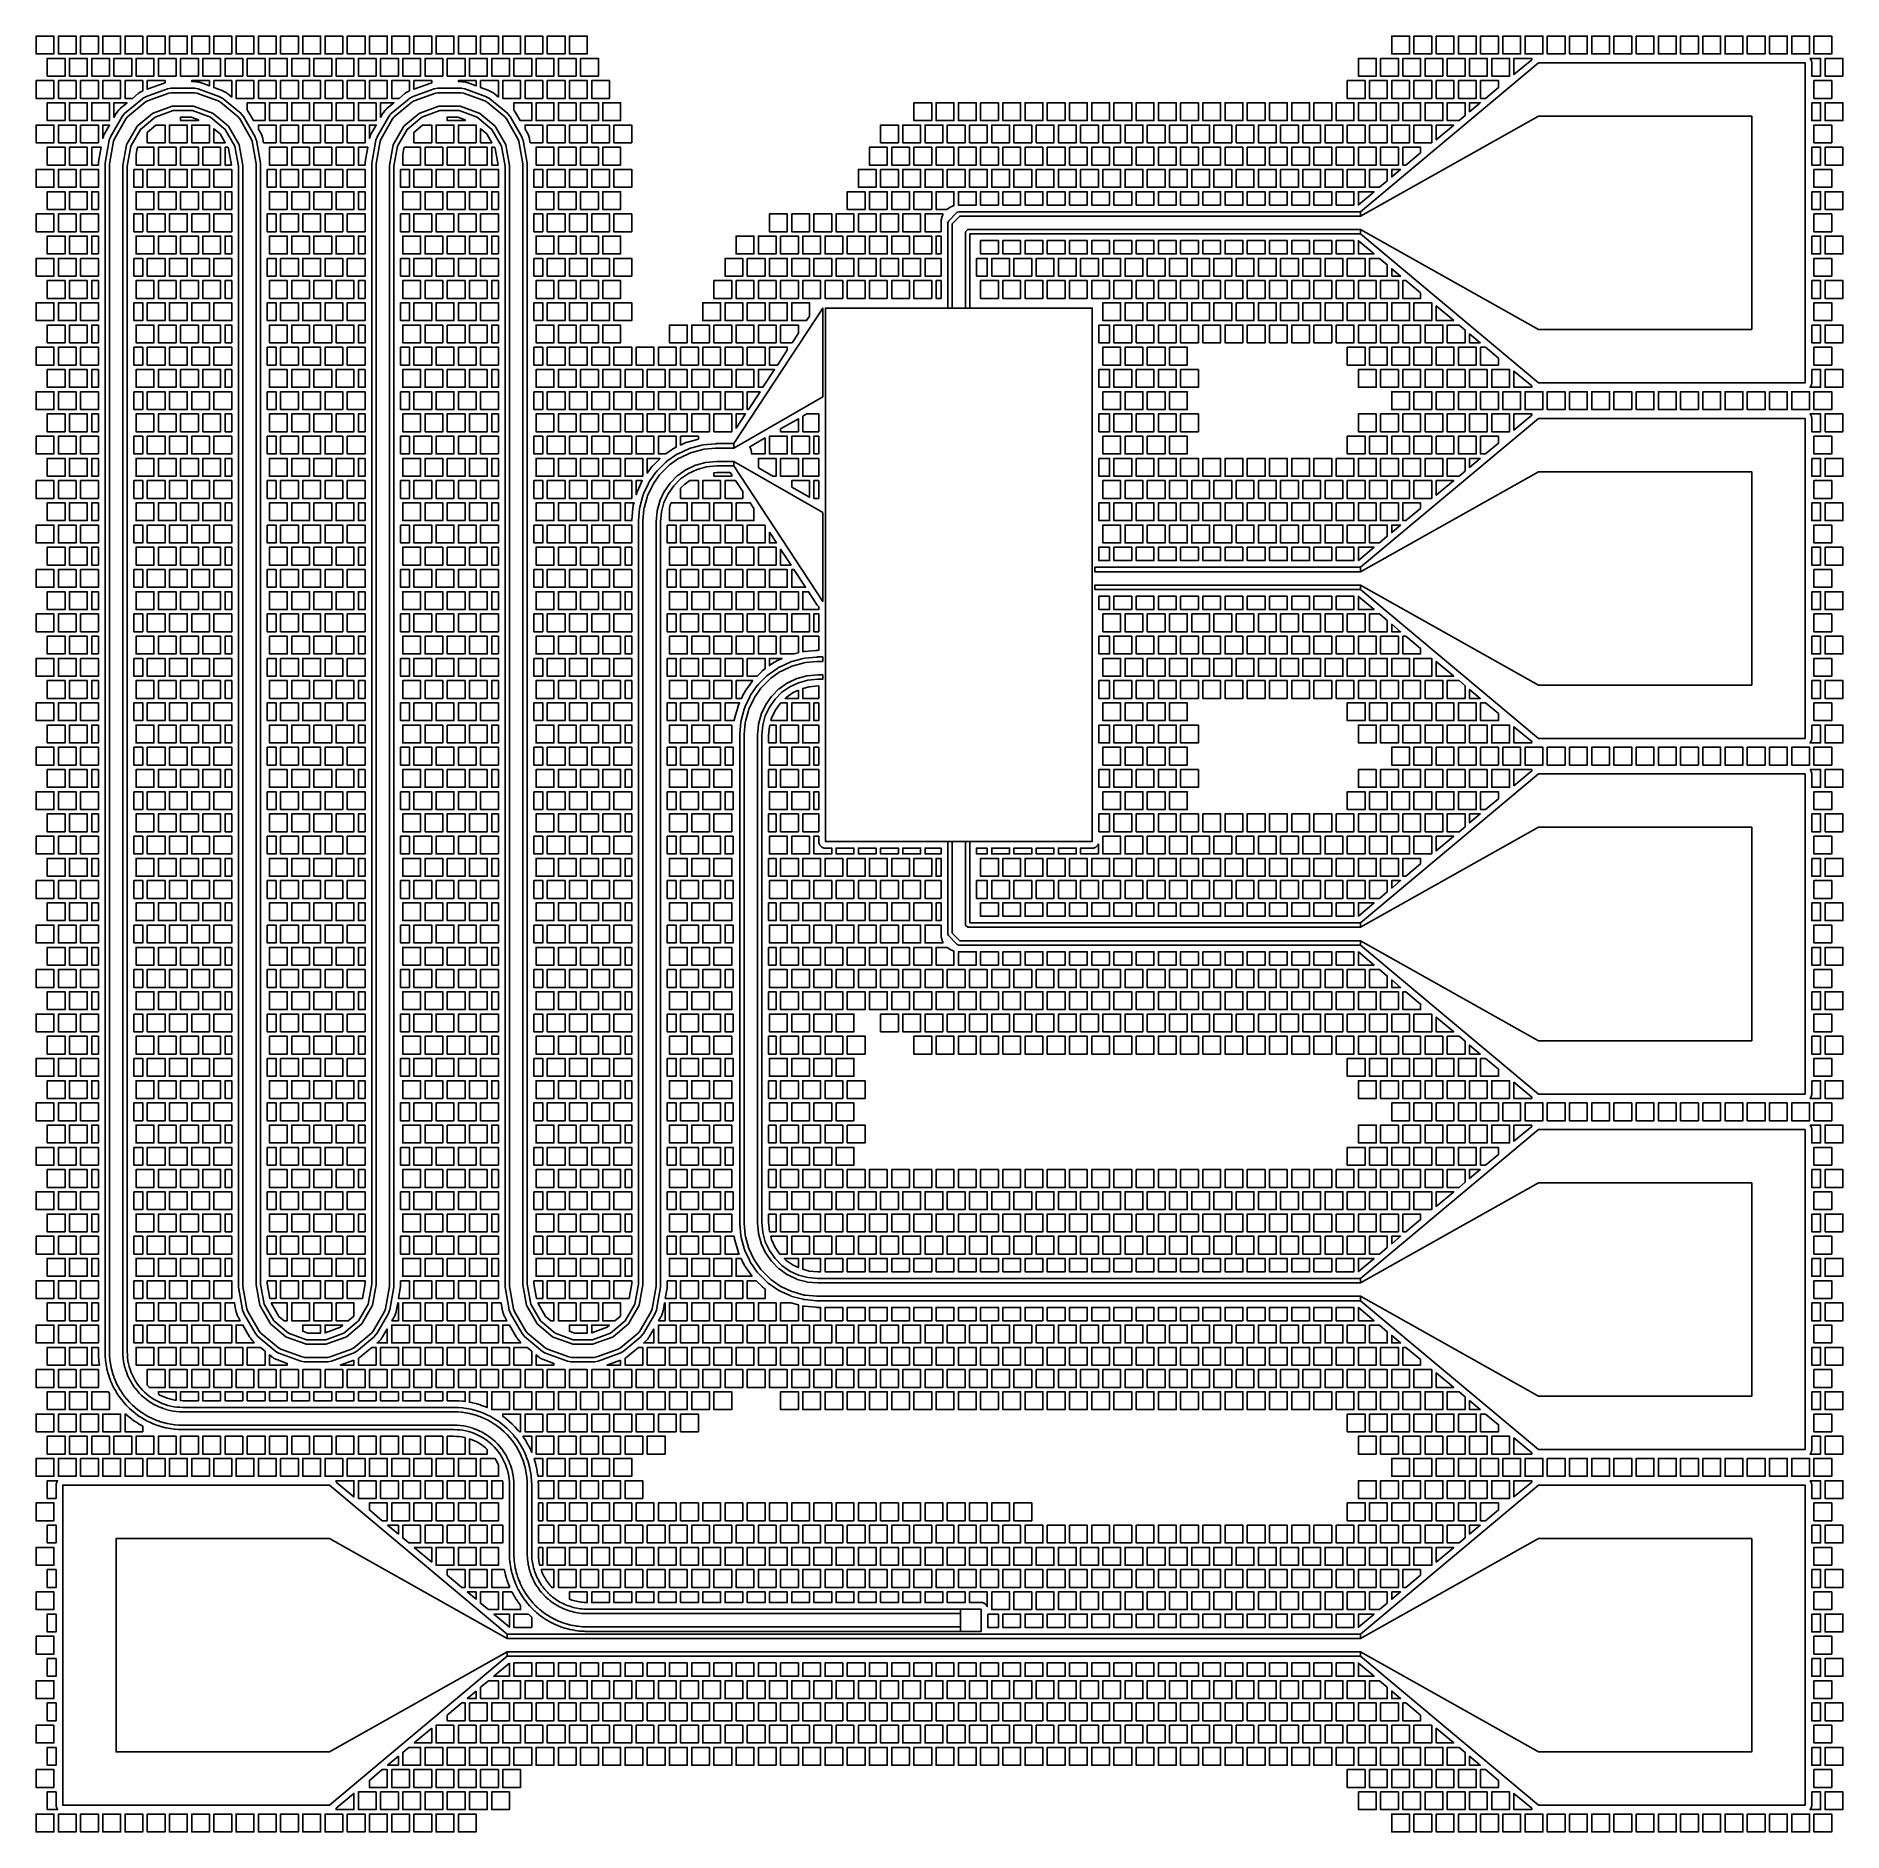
# Model space of a CAD drawing. Header units: metres. Extents: x -10 to 2022, y -10 to 2010.
import ezdxf

# ---------------------------------------------------------------- set-up
doc = ezdxf.new("R2010")
doc.units = ezdxf.units.M

msp = doc.modelspace()

# ---------------------------------------------------------------- linework, layer by layer
for points in [[(-10, 1990), (-10, 2010), (10, 2010), (10, 1990), (-10, 1990), (-10, 1990)], [(15, 1990), (15, 2010), (35, 2010), (35, 1990), (15, 1990), (15, 1990)], [(40, 1990), (40, 2010), (60, 2010), (60, 1990), (40, 1990), (40, 1990)], [(65, 1990), (65, 2010), (85, 2010), (85, 1990), (65, 1990), (65, 1990)], [(90, 1990), (90, 2010), (110, 2010), (110, 1990), (90, 1990), (90, 1990)], [(115, 1990), (115, 2010), (135, 2010), (135, 1990), (115, 1990), (115, 1990)], [(140, 1990), (140, 2010), (160, 2010), (160, 1990), (140, 1990), (140, 1990)], [(165, 1990), (165, 2010), (185, 2010), (185, 1990), (165, 1990), (165, 1990)], [(190, 1990), (190, 2010), (210, 2010), (210, 1990), (190, 1990), (190, 1990)], [(215, 1990), (215, 2010), (235, 2010), (235, 1990), (215, 1990), (215, 1990)], [(240, 1990), (240, 2010), (260, 2010), (260, 1990), (240, 1990), (240, 1990)], [(265, 1990), (265, 2010), (285, 2010), (285, 1990), (265, 1990), (265, 1990)], [(290, 1990), (290, 2010), (310, 2010), (310, 1990), (290, 1990), (290, 1990)], [(315, 1990), (315, 2010), (335, 2010), (335, 1990), (315, 1990), (315, 1990)], [(340, 1990), (340, 2010), (360, 2010), (360, 1990), (340, 1990), (340, 1990)], [(365, 1990), (365, 2010), (385, 2010), (385, 1990), (365, 1990), (365, 1990)], [(390, 1990), (390, 2010), (410, 2010), (410, 1990), (390, 1990), (390, 1990)], [(415, 1990), (415, 2010), (435, 2010), (435, 1990), (415, 1990), (415, 1990)], [(440, 1990), (440, 2010), (460, 2010), (460, 1990), (440, 1990), (440, 1990)], [(465, 1990), (465, 2010), (485, 2010), (485, 1990), (465, 1990), (465, 1990)], [(490, 1990), (490, 2010), (510, 2010), (510, 1990), (490, 1990), (490, 1990)], [(515, 1990), (515, 2010), (535, 2010), (535, 1990), (515, 1990), (515, 1990)], [(540, 1990), (540, 2010), (560, 2010), (560, 1990), (540, 1990), (540, 1990)], [(565, 1990), (565, 2010), (585, 2010), (585, 1990), (565, 1990), (565, 1990)], [(590, 1990), (590, 2010), (610, 2010), (610, 1990), (590, 1990), (590, 1990)], [(1515, 1990), (1515, 2010), (1535, 2010), (1535, 1990), (1515, 1990), (1515, 1990)], [(1540, 1990), (1540, 2010), (1560, 2010), (1560, 1990), (1540, 1990), (1540, 1990)], [(1565, 1990), (1565, 2010), (1585, 2010), (1585, 1990), (1565, 1990), (1565, 1990)], [(1590, 1990), (1590, 2010), (1610, 2010), (1610, 1990), (1590, 1990), (1590, 1990)], [(1615, 1990), (1615, 2010), (1635, 2010), (1635, 1990), (1615, 1990), (1615, 1990)], [(1640, 1990), (1640, 2010), (1660, 2010), (1660, 1990), (1640, 1990), (1640, 1990)], [(1665, 1990), (1665, 2010), (1685, 2010), (1685, 1990), (1665, 1990), (1665, 1990)], [(1690, 1990), (1690, 2010), (1710, 2010), (1710, 1990), (1690, 1990), (1690, 1990)], [(1715, 1990), (1715, 2010), (1735, 2010), (1735, 1990), (1715, 1990), (1715, 1990)], [(1740, 1990), (1740, 2010), (1760, 2010), (1760, 1990), (1740, 1990), (1740, 1990)], [(1765, 1990), (1765, 2010), (1785, 2010), (1785, 1990), (1765, 1990), (1765, 1990)], [(1790, 1990), (1790, 2010), (1810, 2010), (1810, 1990), (1790, 1990), (1790, 1990)], [(1815, 1990), (1815, 2010), (1835, 2010), (1835, 1990), (1815, 1990), (1815, 1990)], [(1840, 1990), (1840, 2010), (1860, 2010), (1860, 1990), (1840, 1990), (1840, 1990)], [(1865, 1990), (1865, 2010), (1885, 2010), (1885, 1990), (1865, 1990), (1865, 1990)], [(1890, 1990), (1890, 2010), (1910, 2010), (1910, 1990), (1890, 1990), (1890, 1990)], [(1915, 1990), (1915, 2010), (1935, 2010), (1935, 1990), (1915, 1990), (1915, 1990)], [(1940, 1990), (1940, 2010), (1960, 2010), (1960, 1990), (1940, 1990), (1940, 1990)], [(1965, 1990), (1965, 2010), (1985, 2010), (1985, 1990), (1965, 1990), (1965, 1990)], [(1990, 1990), (1990, 2010), (2010, 2010), (2010, 1990), (1990, 1990), (1990, 1990)], [(2.5, 1965), (2.5, 1985), (22.5, 1985), (22.5, 1965), (2.5, 1965), (2.5, 1965)], [(27.5, 1965), (27.5, 1985), (47.5, 1985), (47.5, 1965), (27.5, 1965), (27.5, 1965)], [(52.5, 1965), (52.5, 1985), (72.5, 1985), (72.5, 1965), (52.5, 1965), (52.5, 1965)], [(77.5, 1965), (77.5, 1985), (97.5, 1985), (97.5, 1965), (77.5, 1965), (77.5, 1965)], [(102.5, 1965), (102.5, 1985), (122.5, 1985), (122.5, 1965), (102.5, 1965), (102.5, 1965)], [(127.5, 1965), (127.5, 1985), (147.5, 1985), (147.5, 1965), (127.5, 1965), (127.5, 1965)], [(152.5, 1965), (152.5, 1985), (172.5, 1985), (172.5, 1965), (152.5, 1965), (152.5, 1965)], [(177.5, 1965), (177.5, 1985), (197.5, 1985), (197.5, 1965), (177.5, 1965), (177.5, 1965)], [(202.5, 1965), (202.5, 1985), (222.5, 1985), (222.5, 1965), (202.5, 1965), (202.5, 1965)], [(227.5, 1965), (227.5, 1985), (247.5, 1985), (247.5, 1965), (227.5, 1965), (227.5, 1965)], [(252.5, 1965), (252.5, 1985), (272.5, 1985), (272.5, 1965), (252.5, 1965), (252.5, 1965)], [(277.5, 1965), (277.5, 1985), (297.5, 1985), (297.5, 1965), (277.5, 1965), (277.5, 1965)], [(302.5, 1965), (302.5, 1985), (322.5, 1985), (322.5, 1965), (302.5, 1965), (302.5, 1965)], [(327.5, 1965), (327.5, 1985), (347.5, 1985), (347.5, 1965), (327.5, 1965), (327.5, 1965)], [(352.5, 1965), (352.5, 1985), (372.5, 1985), (372.5, 1965), (352.5, 1965), (352.5, 1965)], [(377.5, 1965), (377.5, 1985), (397.5, 1985), (397.5, 1965), (377.5, 1965), (377.5, 1965)], [(402.5, 1965), (402.5, 1985), (422.5, 1985), (422.5, 1965), (402.5, 1965), (402.5, 1965)], [(427.5, 1965), (427.5, 1985), (447.5, 1985), (447.5, 1965), (427.5, 1965), (427.5, 1965)], [(452.5, 1965), (452.5, 1985), (472.5, 1985), (472.5, 1965), (452.5, 1965), (452.5, 1965)], [(477.5, 1965), (477.5, 1985), (497.5, 1985), (497.5, 1965), (477.5, 1965), (477.5, 1965)], [(502.5, 1965), (502.5, 1985), (522.5, 1985), (522.5, 1965), (502.5, 1965), (502.5, 1965)], [(527.5, 1965), (527.5, 1985), (547.5, 1985), (547.5, 1965), (527.5, 1965), (527.5, 1965)], [(552.5, 1965), (552.5, 1985), (572.5, 1985), (572.5, 1965), (552.5, 1965), (552.5, 1965)], [(577.5, 1965), (577.5, 1985), (597.5, 1985), (597.5, 1965), (577.5, 1965), (577.5, 1965)], [(602.5, 1965), (602.5, 1985), (622.5, 1985), (622.5, 1965), (602.5, 1965), (602.5, 1965)], [(1477.5, 1965), (1477.5, 1985), (1497.5, 1985), (1497.5, 1965), (1477.5, 1965), (1477.5, 1965)], [(1480, 1812.5), (1680, 1980), (1980, 1980), (1980, 1620), (1680, 1620), (1480, 1787.5), (1480, 1792.5), (1680, 1680), (1920, 1680), (1920, 1920), (1680, 1920), (1480, 1807.5), (1480, 1812.5), (1480, 1812.5)], [(1502.5, 1965), (1502.5, 1985), (1522.5, 1985), (1522.5, 1965), (1502.5, 1965), (1502.5, 1965)], [(1527.5, 1965), (1527.5, 1985), (1547.5, 1985), (1547.5, 1965), (1527.5, 1965), (1527.5, 1965)], [(1552.5, 1965), (1552.5, 1985), (1572.5, 1985), (1572.5, 1965), (1552.5, 1965), (1552.5, 1965)], [(1577.5, 1965), (1577.5, 1985), (1597.5, 1985), (1597.5, 1965), (1577.5, 1965), (1577.5, 1965)], [(1602.5, 1965), (1602.5, 1985), (1622.5, 1985), (1622.5, 1965), (1602.5, 1965), (1602.5, 1965)], [(1627.5, 1965), (1627.5, 1985), (1647.5, 1985), (1647.5, 1965), (1627.5, 1965), (1627.5, 1965)], [(1652.5, 1966.8), (1652.5, 1985), (1672.5, 1985), (1672.5, 1983.5), (1652.5, 1966.8), (1652.5, 1966.8)], [(1985.6, 1985), (1997.5, 1985), (1997.5, 1965), (1987.5, 1965), (1987.5, 1980), (1987.5, 1980.7), (1987.4, 1981.5), (1987.2, 1982.2), (1986.9, 1982.9), (1986.6, 1983.5), (1986.2, 1984.2), (1985.8, 1984.8), (1985.6, 1985), (1985.6, 1985)], [(2002.5, 1965), (2002.5, 1985), (2022.5, 1985), (2022.5, 1965), (2002.5, 1965), (2002.5, 1965)], [(-10, 1940), (-10, 1960), (10, 1960), (10, 1940), (-10, 1940), (-10, 1940)], [(15, 1940), (15, 1960), (35, 1960), (35, 1940), (15, 1940), (15, 1940)], [(40, 1940), (40, 1960), (60, 1960), (60, 1940), (40, 1940), (40, 1940)], [(65, 1940), (65, 1960), (85, 1960), (85, 1940), (65, 1940), (65, 1940)], [(610, 215.5), (610, 215.5), (609.8, 215.5), (609.8, 215.5), (607.4, 215.5), (607.4, 215.5), (607, 215.6), (607, 215.6), (604.6, 215.7), (604.6, 215.7), (604.2, 215.7), (604.2, 215.7), (601.8, 215.9), (601.8, 215.9), (601.4, 215.9), (601.4, 215.9), (599, 216.2), (599, 216.2), (598.7, 216.2), (598.6, 216.2), (596.2, 216.6), (596.2, 216.6), (595.9, 216.6), (595.8, 216.7), (593.5, 217.1), (593.4, 217.1), (593.1, 217.1), (593.1, 217.2), (590.7, 217.7), (590.7, 217.7), (590.4, 217.7), (590.3, 217.7), (588, 218.3), (588, 218.3), (587.7, 218.4), (587.6, 218.4), (585.3, 219.1), (585.3, 219.1), (585, 219.2), (584.9, 219.2), (582.6, 219.9), (582.6, 219.9), (582.3, 220), (582.2, 220), (580, 220.8), (579.9, 220.8), (579.6, 220.9), (579.6, 221), (577.4, 221.8), (577.3, 221.8), (577, 222), (577, 222), (574.8, 222.9), (574.7, 222.9), (574.4, 223.1), (574.4, 223.1), (572.2, 224.1), (572.2, 224.1), (571.9, 224.2), (571.9, 224.3), (569.7, 225.3), (569.7, 225.3), (569.4, 225.5), (569.4, 225.5), (567.2, 226.7), (567.2, 226.7), (566.9, 226.8), (566.9, 226.9), (564.8, 228.1), (564.8, 228.1), (564.5, 228.3), (564.5, 228.3), (562.4, 229.6), (562.4, 229.6), (562.1, 229.8), (562.1, 229.8), (560.1, 231.1), (560.1, 231.1), (559.8, 231.3), (559.8, 231.4), (557.8, 232.8), (557.8, 232.8), (557.5, 233), (557.5, 233), (555.6, 234.5), (555.6, 234.5), (555.3, 234.7), (555.3, 234.7), (553.4, 236.2), (553.4, 236.3), (553.2, 236.5), (553.1, 236.5), (551.3, 238.1), (551.3, 238.1), (551.1, 238.3), (551, 238.4), (549.3, 240), (549.2, 240), (549, 240.3), (549, 240.3), (547.3, 242), (547.3, 242), (547, 242.2), (547, 242.3), (545.4, 244), (545.3, 244.1), (545.1, 244.3), (545.1, 244.3), (543.5, 246.1), (543.5, 246.2), (543.3, 246.4), (543.2, 246.4), (541.7, 248.3), (541.7, 248.3), (541.5, 248.6), (541.5, 248.6), (540, 250.5), (540, 250.5), (539.8, 250.8), (539.8, 250.8), (538.4, 252.8), (538.3, 252.8), (538.1, 253.1), (538.1, 253.1), (536.8, 255.1), (536.8, 255.1), (536.6, 255.4), (536.6, 255.4), (535.3, 257.5), (535.3, 257.5), (535.1, 257.8), (535.1, 257.8), (533.9, 259.9), (533.8, 259.9), (533.7, 260.2), (533.7, 260.2), (532.5, 262.4), (532.5, 262.4), (532.3, 262.7), (532.3, 262.7), (531.3, 264.9), (531.2, 264.9), (531.1, 265.2), (531.1, 265.2), (530.1, 267.4), (530.1, 267.4), (529.9, 267.7), (529.9, 267.8), (529, 270), (529, 270), (528.8, 270.3), (528.8, 270.4), (528, 272.6), (527.9, 272.6), (527.8, 272.9), (527.8, 273), (527, 275.2), (527, 275.3), (526.9, 275.6), (526.9, 275.6), (526.2, 277.9), (526.2, 278), (526.1, 278.3), (526.1, 278.3), (525.4, 280.6), (525.4, 280.7), (525.3, 281), (525.3, 281), (524.7, 283.3), (524.7, 283.4), (524.7, 283.7), (524.7, 283.7), (524.2, 286.1), (524.1, 286.1), (524.1, 286.4), (524.1, 286.5), (523.7, 288.8), (523.6, 288.9), (523.6, 289.2), (523.6, 289.2), (523.2, 291.6), (523.2, 291.7), (523.2, 292), (523.2, 292), (522.9, 294.4), (522.9, 294.4), (522.9, 294.8), (522.9, 294.8), (522.7, 297.2), (522.7, 297.2), (522.7, 297.6), (522.7, 297.6), (522.6, 300), (522.6, 300), (522.5, 300.4), (522.5, 300.4), (522.5, 302.8), (522.5, 302.8), (522.5, 303), (522.5, 303), (522.5, 379.8), (522.4, 383.4), (522.1, 386.8), (521.7, 390.1), (521, 393.4), (520.2, 396.7), (519.2, 400), (518.1, 403.1), (516.7, 406.2), (515.2, 409.3), (513.5, 412.2), (511.7, 415.1), (509.8, 417.8), (507.6, 420.5), (505.4, 423), (503, 425.4), (500.5, 427.6), (497.8, 429.8), (495.1, 431.7), (492.2, 433.5), (489.3, 435.2), (486.2, 436.7), (483.1, 438.1), (480, 439.2), (476.7, 440.2), (473.4, 441), (470.1, 441.7), (466.8, 442.1), (463.4, 442.4), (459.8, 442.5), (155, 442.5), (155, 442.5), (154.7, 442.5), (154.7, 442.5), (150.6, 442.6), (150.5, 442.6), (150, 442.6), (149.9, 442.7), (145.9, 443), (145.8, 443), (145.3, 443), (145.2, 443.1), (141.2, 443.6), (141.1, 443.6), (140.6, 443.7), (140.5, 443.7), (136.5, 444.5), (136.5, 444.5), (135.9, 444.6), (135.9, 444.6), (131.9, 445.6), (131.9, 445.6), (131.3, 445.8), (131.3, 445.8), (127.4, 447), (127.3, 447), (126.8, 447.2), (126.7, 447.2), (122.9, 448.6), (122.9, 448.6), (122.4, 448.8), (122.3, 448.8), (118.6, 450.4), (118.5, 450.5), (118, 450.7), (118, 450.7), (114.3, 452.5), (114.3, 452.6), (113.8, 452.8), (113.7, 452.9), (110.2, 454.9), (110.1, 454.9), (109.7, 455.2), (109.6, 455.2), (106.2, 457.4), (106.1, 457.4), (105.7, 457.7), (105.6, 457.8), (102.3, 460.1), (102.3, 460.2), (101.8, 460.5), (101.8, 460.6), (98.6, 463.1), (98.6, 463.1), (98.1, 463.5), (98.1, 463.5), (95.1, 466.2), (95, 466.3), (94.6, 466.7), (94.6, 466.7), (91.7, 469.6), (91.7, 469.6), (91.3, 470), (91.2, 470.1), (88.5, 473.1), (88.5, 473.1), (88.1, 473.6), (88.1, 473.6), (85.6, 476.8), (85.5, 476.8), (85.2, 477.3), (85.1, 477.3), (82.8, 480.6), (82.7, 480.7), (82.4, 481.1), (82.4, 481.2), (80.2, 484.6), (80.2, 484.7), (79.9, 485.1), (79.9, 485.2), (77.9, 488.7), (77.8, 488.8), (77.6, 489.3), (77.5, 489.3), (75.7, 493), (75.7, 493), (75.5, 493.5), (75.4, 493.6), (73.8, 497.3), (73.8, 497.4), (73.6, 497.9), (73.6, 497.9), (72.2, 501.7), (72.2, 501.8), (72, 502.3), (72, 502.4), (70.8, 506.3), (70.8, 506.3), (70.6, 506.9), (70.6, 506.9), (69.6, 510.9), (69.6, 510.9), (69.5, 511.5), (69.5, 511.5), (68.7, 515.5), (68.7, 515.6), (68.6, 516.1), (68.6, 516.2), (68.1, 520.2), (68, 520.3), (68, 520.8), (68, 520.9), (67.7, 524.9), (67.6, 525), (67.6, 525.5), (67.6, 525.6), (67.5, 529.7), (67.5, 529.7), (67.5, 530), (67.5, 530), (67.5, 1865), (67.5, 1865.2), (67.7, 1867), (67.7, 1867.2), (72.2, 1892.8), (72.3, 1893.2), (73.5, 1896.5), (73.7, 1896.9), (86.7, 1919.5), (87, 1919.8), (89.2, 1922.5), (89.5, 1922.8), (109.5, 1939.5), (109.8, 1939.8), (112.8, 1941.5), (113.2, 1941.7), (137.7, 1950.6), (138.1, 1950.7), (141.5, 1951.3), (142, 1951.4), (168, 1951.4), (168.5, 1951.3), (171.9, 1950.7), (172.3, 1950.6), (196.8, 1941.7), (197.2, 1941.5), (200.2, 1939.8), (200.5, 1939.5), (220.5, 1922.8), (220.8, 1922.5), (223, 1919.8), (223.3, 1919.5), (236.3, 1896.9), (236.5, 1896.5), (237.7, 1893.2), (237.8, 1892.8), (242.3, 1867.2), (242.3, 1867), (242.5, 1865.2), (242.5, 1865), (242.5, 606.1), (246.5, 583.7), (257.3, 564.9), (273.8, 551), (294.2, 543.6), (315.8, 543.6), (336.2, 551), (352.7, 564.9), (363.5, 583.7), (367.5, 606.1), (367.5, 1865), (367.5, 1865.2), (367.7, 1867), (367.7, 1867.2), (372.2, 1892.8), (372.3, 1893.2), (373.5, 1896.5), (373.7, 1896.9), (386.7, 1919.5), (387, 1919.8), (389.2, 1922.5), (389.5, 1922.8), (409.5, 1939.5), (409.8, 1939.8), (412.8, 1941.5), (413.2, 1941.7), (437.7, 1950.6), (438.1, 1950.7), (441.5, 1951.3), (442, 1951.4), (468, 1951.4), (468.5, 1951.3), (471.9, 1950.7), (472.3, 1950.6), (496.8, 1941.7), (497.2, 1941.5), (500.2, 1939.8), (500.5, 1939.5), (520.5, 1922.8), (520.8, 1922.5), (523, 1919.8), (523.3, 1919.5), (536.3, 1896.9), (536.5, 1896.5), (537.7, 1893.2), (537.8, 1892.8), (542.3, 1867.2), (542.3, 1867), (542.5, 1865.2), (542.5, 1865), (542.5, 606.1), (546.5, 583.7), (557.3, 564.9), (573.8, 551), (594.2, 543.6), (615.8, 543.6), (636.2, 551), (652.7, 564.9), (663.5, 583.7), (667.5, 606.1), (667.5, 1464.1), (667.5, 1464.2), (667.5, 1465), (667.5, 1465.1), (668.7, 1478.2), (668.7, 1478.4), (669, 1480.1), (669.1, 1480.3), (672.4, 1492.9), (672.5, 1493.1), (673.1, 1494.8), (673.2, 1495), (678.7, 1506.8), (678.8, 1507), (679.7, 1508.5), (679.8, 1508.7), (687.3, 1519.4), (687.4, 1519.6), (688.6, 1520.9), (688.7, 1521.1), (698, 1530.3), (698.1, 1530.5), (699.4, 1531.6), (699.6, 1531.7), (710.3, 1539.2), (710.5, 1539.4), (712, 1540.2), (712.2, 1540.3), (724.1, 1545.9), (724.3, 1545.9), (725.9, 1546.5), (726.1, 1546.6), (738.7, 1550), (739, 1550), (740.7, 1550.3), (740.9, 1550.4), (753.9, 1551.5), (754, 1551.5), (754.9, 1551.5), (755, 1551.6), (775, 1551.6), (775, 1546.6), (755.1, 1546.6), (754.3, 1546.5), (741.4, 1545.4), (739.9, 1545.1), (727.5, 1541.8), (726.1, 1541.3), (714.4, 1535.8), (713.1, 1535.1), (702.6, 1527.7), (701.4, 1526.7), (692.3, 1517.6), (691.3, 1516.5), (684, 1505.9), (683.2, 1504.6), (677.8, 1493), (677.3, 1491.5), (673.9, 1479.1), (673.7, 1477.6), (672.5, 1464.8), (672.5, 1464), (672.5, 605.9), (672.5, 605.4), (668.4, 582.4), (668.1, 581.6), (656.8, 562.1), (656.3, 561.4), (639, 546.9), (638.3, 546.5), (617.1, 538.8), (616.3, 538.6), (593.7, 538.6), (592.9, 538.8), (571.7, 546.5), (571, 546.9), (553.7, 561.4), (553.2, 562.1), (541.9, 581.6), (541.6, 582.4), (537.5, 605.4), (537.5, 605.9), (537.5, 1864.9), (537.4, 1866.4), (532.9, 1891.7), (531.9, 1894.6), (519.1, 1916.8), (517.1, 1919.1), (497.5, 1935.6), (494.9, 1937.1), (470.8, 1945.8), (467.8, 1946.4), (442.2, 1946.4), (439.2, 1945.8), (415.1, 1937.1), (412.5, 1935.6), (392.9, 1919.1), (390.9, 1916.8), (378.1, 1894.6), (377.1, 1891.7), (372.6, 1866.4), (372.5, 1864.9), (372.5, 605.9), (372.5, 605.4), (368.4, 582.4), (368.1, 581.6), (356.8, 562.1), (356.3, 561.4), (339, 546.9), (338.3, 546.5), (317.1, 538.8), (316.3, 538.6), (293.7, 538.6), (292.9, 538.8), (271.7, 546.5), (271, 546.9), (253.7, 561.4), (253.2, 562.1), (241.9, 581.6), (241.6, 582.4), (237.5, 605.4), (237.5, 605.9), (237.5, 1864.9), (237.4, 1866.4), (232.9, 1891.7), (231.9, 1894.6), (219.1, 1916.8), (217.1, 1919.1), (197.5, 1935.6), (194.9, 1937.1), (170.8, 1945.8), (167.8, 1946.4), (142.2, 1946.4), (139.2, 1945.8), (115.1, 1937.1), (112.5, 1935.6), (92.9, 1919.1), (90.9, 1916.8), (78.1, 1894.6), (77.1, 1891.7), (72.6, 1866.4), (72.5, 1864.9), (72.5, 530), (72.5, 529.8), (72.6, 525.8), (72.6, 525.3), (73, 521.3), (73, 520.8), (73.6, 516.9), (73.6, 516.4), (74.4, 512.5), (74.5, 512), (75.4, 508.2), (75.6, 507.7), (76.7, 503.9), (76.9, 503.4), (78.3, 499.7), (78.5, 499.2), (80, 495.6), (80.2, 495.1), (82, 491.6), (82.2, 491.1), (84.2, 487.7), (84.4, 487.3), (86.6, 483.9), (86.9, 483.5), (89.2, 480.3), (89.5, 479.9), (92, 476.8), (92.3, 476.4), (94.9, 473.4), (95.3, 473.1), (98.1, 470.3), (98.4, 469.9), (101.4, 467.3), (101.8, 467), (104.9, 464.5), (105.3, 464.2), (108.5, 461.9), (108.9, 461.6), (112.3, 459.4), (112.7, 459.2), (116.1, 457.2), (116.6, 457), (120.1, 455.2), (120.6, 455), (124.2, 453.5), (124.7, 453.3), (128.4, 451.9), (128.9, 451.7), (132.7, 450.6), (133.2, 450.4), (137, 449.5), (137.5, 449.4), (141.4, 448.6), (141.9, 448.6), (145.8, 448), (146.3, 448), (150.3, 447.6), (150.8, 447.6), (154.8, 447.5), (155, 447.5), (459.9, 447.5), (459.9, 447.5), (463.6, 447.4), (463.7, 447.4), (467.2, 447.1), (467.4, 447.1), (470.9, 446.6), (471, 446.6), (474.4, 445.9), (474.6, 445.9), (478, 445.1), (478.1, 445), (481.5, 444), (481.6, 443.9), (484.9, 442.7), (485, 442.7), (488.3, 441.3), (488.4, 441.2), (491.6, 439.7), (491.7, 439.6), (494.7, 437.9), (494.9, 437.8), (497.8, 435.9), (497.9, 435.8), (500.8, 433.8), (500.9, 433.7), (503.6, 431.5), (503.7, 431.4), (506.4, 429), (506.5, 429), (509, 426.5), (509, 426.4), (511.4, 423.7), (511.5, 423.6), (513.7, 420.9), (513.8, 420.8), (515.8, 417.9), (515.9, 417.8), (517.8, 414.9), (517.9, 414.7), (519.6, 411.7), (519.7, 411.6), (521.2, 408.4), (521.3, 408.3), (522.7, 405), (522.7, 404.9), (523.9, 401.6), (524, 401.5), (525, 398.1), (525.1, 398), (525.9, 394.6), (525.9, 394.4), (526.6, 391), (526.6, 390.9), (527.1, 387.4), (527.1, 387.2), (527.4, 383.7), (527.4, 383.6), (527.5, 379.9), (527.5, 379.9), (527.5, 303), (527.5, 302.9), (527.5, 300.5), (527.5, 300.2), (527.7, 297.9), (527.7, 297.6), (527.9, 295.2), (527.9, 294.9), (528.2, 292.6), (528.2, 292.3), (528.5, 290), (528.6, 289.7), (529, 287.4), (529, 287.1), (529.5, 284.8), (529.6, 284.5), (530.2, 282.2), (530.2, 281.9), (530.9, 279.7), (531, 279.4), (531.7, 277.1), (531.7, 276.9), (532.5, 274.6), (532.6, 274.4), (533.5, 272.2), (533.6, 271.9), (534.5, 269.7), (534.6, 269.5), (535.6, 267.3), (535.7, 267.1), (536.8, 265), (536.9, 264.7), (538, 262.6), (538.2, 262.4), (539.4, 260.4), (539.5, 260.1), (540.8, 258.1), (540.9, 257.9), (542.3, 255.9), (542.4, 255.7), (543.8, 253.8), (544, 253.5), (545.4, 251.7), (545.6, 251.5), (547.1, 249.6), (547.3, 249.4), (548.8, 247.6), (549, 247.4), (550.6, 245.7), (550.8, 245.5), (552.5, 243.8), (552.7, 243.6), (554.4, 242), (554.6, 241.8), (556.4, 240.3), (556.6, 240.1), (558.5, 238.6), (558.7, 238.4), (560.5, 237), (560.8, 236.8), (562.7, 235.4), (562.9, 235.3), (564.9, 233.9), (565.1, 233.8), (567.1, 232.5), (567.4, 232.4), (569.4, 231.2), (569.6, 231), (571.7, 229.9), (572, 229.8), (574.1, 228.7), (574.3, 228.6), (576.5, 227.6), (576.7, 227.5), (578.9, 226.6), (579.2, 226.5), (581.4, 225.6), (581.6, 225.5), (583.9, 224.7), (584.1, 224.7), (586.4, 224), (586.7, 223.9), (588.9, 223.2), (589.2, 223.2), (591.5, 222.6), (591.8, 222.5), (594.1, 222), (594.4, 222), (596.7, 221.6), (597, 221.5), (599.3, 221.2), (599.6, 221.2), (601.9, 220.9), (602.2, 220.9), (604.6, 220.7), (604.9, 220.7), (607.2, 220.5), (607.5, 220.5), (609.9, 220.5), (610, 220.5), (1030, 220.5), (1030, 215.5), (610, 215.5), (610, 215.5)], [(90, 1940), (90, 1960), (110, 1960), (110, 1948.5), (109.3, 1948.2), (108.8, 1947.9), (107.8, 1947.4), (107.2, 1947.1), (106.3, 1946.5), (105.8, 1946.1), (104.9, 1945.5), (104.6, 1945.3), (98.4, 1940), (90, 1940), (90, 1940)], [(115, 1950.3), (115, 1960), (135, 1960), (135, 1957.6), (115, 1950.3), (115, 1950.3)], [(165, 1958.9), (165, 1960), (185, 1960), (185, 1954), (174.9, 1957.7), (174.6, 1957.8), (173.5, 1958.1), (172.9, 1958.3), (171.8, 1958.5), (171.2, 1958.6), (170.1, 1958.7), (169.4, 1958.8), (168.4, 1958.9), (168, 1958.9), (165, 1958.9), (165, 1958.9)], [(190, 1952.1), (190, 1960), (210, 1960), (210, 1941.4), (205.4, 1945.3), (205.1, 1945.5), (204.2, 1946.1), (203.7, 1946.5), (202.8, 1947.1), (202.2, 1947.4), (201.2, 1947.9), (200.7, 1948.2), (199.6, 1948.6), (199.3, 1948.7), (190, 1952.1), (190, 1952.1)], [(215, 1940), (215, 1960), (235, 1960), (235, 1940), (215, 1940), (215, 1940)], [(240, 1940), (240, 1960), (260, 1960), (260, 1940), (240, 1940), (240, 1940)], [(265, 1940), (265, 1960), (285, 1960), (285, 1940), (265, 1940), (265, 1940)], [(290, 1940), (290, 1960), (310, 1960), (310, 1940), (290, 1940), (290, 1940)], [(315, 1940), (315, 1960), (335, 1960), (335, 1940), (315, 1940), (315, 1940)], [(340, 1940), (340, 1960), (360, 1960), (360, 1940), (340, 1940), (340, 1940)], [(365, 1940), (365, 1960), (385, 1960), (385, 1940), (365, 1940), (365, 1940)], [(390, 1940), (390, 1960), (410, 1960), (410, 1948.5), (409.3, 1948.2), (408.8, 1947.9), (407.8, 1947.4), (407.2, 1947.1), (406.3, 1946.5), (405.8, 1946.1), (404.9, 1945.5), (404.6, 1945.3), (398.4, 1940), (390, 1940), (390, 1940)], [(415, 1950.3), (415, 1960), (435, 1960), (435, 1957.6), (415, 1950.3), (415, 1950.3)], [(465, 1958.9), (465, 1960), (485, 1960), (485, 1954), (474.9, 1957.7), (474.6, 1957.8), (473.5, 1958.1), (472.9, 1958.3), (471.8, 1958.5), (471.2, 1958.6), (470.1, 1958.7), (469.4, 1958.8), (468.4, 1958.9), (468, 1958.9), (465, 1958.9), (465, 1958.9)], [(490, 1952.1), (490, 1960), (510, 1960), (510, 1941.4), (505.4, 1945.3), (505.1, 1945.5), (504.2, 1946.1), (503.7, 1946.5), (502.8, 1947.1), (502.2, 1947.4), (501.2, 1947.9), (500.7, 1948.2), (499.6, 1948.6), (499.3, 1948.7), (490, 1952.1), (490, 1952.1)], [(515, 1940), (515, 1960), (535, 1960), (535, 1940), (515, 1940), (515, 1940)], [(540, 1940), (540, 1960), (560, 1960), (560, 1940), (540, 1940), (540, 1940)], [(565, 1940), (565, 1960), (585, 1960), (585, 1940), (565, 1940), (565, 1940)], [(590, 1940), (590, 1960), (610, 1960), (610, 1940), (590, 1940), (590, 1940)], [(615, 1940), (615, 1960), (635, 1960), (635, 1940), (615, 1940), (615, 1940)], [(1465, 1940), (1465, 1960), (1485, 1960), (1485, 1940), (1465, 1940), (1465, 1940)], [(1490, 1940), (1490, 1960), (1510, 1960), (1510, 1940), (1490, 1940), (1490, 1940)], [(1515, 1940), (1515, 1960), (1535, 1960), (1535, 1940), (1515, 1940), (1515, 1940)], [(1540, 1940), (1540, 1960), (1560, 1960), (1560, 1940), (1540, 1940), (1540, 1940)], [(1565, 1940), (1565, 1960), (1585, 1960), (1585, 1940), (1565, 1940), (1565, 1940)], [(1590, 1940), (1590, 1960), (1610, 1960), (1610, 1940), (1590, 1940), (1590, 1940)], [(1615, 1940), (1615, 1960), (1635, 1960), (1635, 1952.1), (1620.6, 1940), (1615, 1940), (1615, 1940)], [(1990, 1940), (1990, 1960), (2010, 1960), (2010, 1940), (1990, 1940), (1990, 1940)], [(2.5, 1915), (2.5, 1935), (22.5, 1935), (22.5, 1915), (2.5, 1915), (2.5, 1915)], [(27.5, 1915), (27.5, 1935), (47.5, 1935), (47.5, 1915), (27.5, 1915), (27.5, 1915)], [(52.5, 1915), (52.5, 1935), (72.5, 1935), (72.5, 1915), (52.5, 1915), (52.5, 1915)], [(77.5, 1918.5), (77.5, 1935), (92.4, 1935), (84.7, 1928.5), (84.4, 1928.3), (83.6, 1927.6), (83.2, 1927.1), (82.4, 1926.3), (82, 1925.8), (81.4, 1924.9), (81, 1924.4), (80.4, 1923.5), (80.2, 1923.2), (77.5, 1918.5), (77.5, 1918.5)], [(755.5, 1526.6), (744.2, 1525.6), (733.6, 1522.7), (723.8, 1518.1), (714.9, 1511.9), (707.2, 1504.2), (700.9, 1495.3), (696.3, 1485.4), (693.5, 1474.9), (692.5, 1463.5), (692.5, 605), (692.5, 604.8), (692.3, 603), (692.3, 602.8), (687.8, 577.2), (687.7, 576.8), (686.5, 573.5), (686.3, 573.1), (673.3, 550.5), (673, 550.2), (670.8, 547.5), (670.5, 547.2), (650.5, 530.5), (650.2, 530.2), (647.2, 528.5), (646.8, 528.3), (622.3, 519.4), (621.9, 519.3), (618.5, 518.7), (618, 518.6), (592, 518.6), (591.5, 518.7), (588.1, 519.3), (587.7, 519.4), (563.2, 528.3), (562.8, 528.5), (559.8, 530.2), (559.5, 530.5), (539.5, 547.2), (539.2, 547.5), (537, 550.2), (536.7, 550.5), (523.7, 573.1), (523.5, 573.5), (522.3, 576.8), (522.2, 577.2), (517.7, 602.8), (517.7, 603), (517.5, 604.8), (517.5, 605), (517.5, 1863.9), (513.5, 1886.3), (502.7, 1905.1), (486.2, 1919), (465.8, 1926.4), (444.2, 1926.4), (423.8, 1919), (407.3, 1905.1), (396.5, 1886.3), (392.5, 1863.9), (392.5, 605), (392.5, 604.8), (392.3, 603), (392.3, 602.8), (387.8, 577.2), (387.7, 576.8), (386.5, 573.5), (386.3, 573.1), (373.3, 550.5), (373, 550.2), (370.8, 547.5), (370.5, 547.2), (350.5, 530.5), (350.2, 530.2), (347.2, 528.5), (346.8, 528.3), (322.3, 519.4), (321.9, 519.3), (318.5, 518.7), (318, 518.6), (292, 518.6), (291.5, 518.7), (288.1, 519.3), (287.7, 519.4), (263.2, 528.3), (262.8, 528.5), (259.8, 530.2), (259.5, 530.5), (239.5, 547.2), (239.2, 547.5), (237, 550.2), (236.7, 550.5), (223.7, 573.1), (223.5, 573.5), (222.3, 576.8), (222.2, 577.2), (217.7, 602.8), (217.7, 603), (217.5, 604.8), (217.5, 605), (217.5, 1863.9), (213.5, 1886.3), (202.7, 1905.1), (186.2, 1919), (165.8, 1926.4), (144.2, 1926.4), (123.8, 1919), (107.3, 1905.1), (96.5, 1886.3), (92.5, 1863.9), (92.5, 530.2), (92.6, 526.6), (92.9, 523.2), (93.3, 519.9), (94, 516.6), (94.8, 513.3), (95.8, 510), (96.9, 506.9), (98.3, 503.8), (99.8, 500.7), (101.5, 497.8), (103.3, 494.9), (105.2, 492.2), (107.4, 489.5), (109.6, 487), (112, 484.6), (114.5, 482.4), (117.2, 480.2), (119.9, 478.3), (122.8, 476.5), (125.7, 474.8), (128.8, 473.3), (131.9, 471.9), (135, 470.8), (138.3, 469.8), (141.6, 469), (144.9, 468.3), (148.2, 467.9), (151.6, 467.6), (155.2, 467.5), (460, 467.5), (460, 467.5), (460.3, 467.5), (460.3, 467.5), (464.4, 467.4), (464.5, 467.4), (465, 467.4), (465.1, 467.3), (469.1, 467), (469.2, 467), (469.7, 467), (469.8, 466.9), (473.8, 466.4), (473.9, 466.4), (474.4, 466.3), (474.5, 466.3), (478.5, 465.5), (478.5, 465.5), (479.1, 465.4), (479.1, 465.4), (483.1, 464.4), (483.1, 464.4), (483.7, 464.2), (483.7, 464.2), (487.6, 463), (487.7, 463), (488.2, 462.8), (488.3, 462.8), (492.1, 461.4), (492.1, 461.4), (492.6, 461.2), (492.7, 461.2), (496.4, 459.6), (496.5, 459.5), (497, 459.3), (497, 459.3), (500.7, 457.5), (500.7, 457.4), (501.2, 457.2), (501.3, 457.1), (504.8, 455.1), (504.9, 455.1), (505.3, 454.8), (505.4, 454.8), (508.8, 452.6), (508.9, 452.6), (509.3, 452.3), (509.4, 452.2), (512.7, 449.9), (512.7, 449.8), (513.2, 449.5), (513.2, 449.4), (516.4, 446.9), (516.4, 446.9), (516.9, 446.5), (516.9, 446.5), (519.9, 443.8), (520, 443.7), (520.4, 443.3), (520.4, 443.3), (523.3, 440.4), (523.3, 440.4), (523.7, 440), (523.8, 439.9), (526.5, 436.9), (526.5, 436.9), (526.9, 436.4), (526.9, 436.4), (529.4, 433.2), (529.5, 433.2), (529.8, 432.7), (529.9, 432.7), (532.2, 429.4), (532.3, 429.3), (532.6, 428.9), (532.6, 428.8), (534.8, 425.4), (534.8, 425.3), (535.1, 424.9), (535.1, 424.8), (537.1, 421.3), (537.2, 421.2), (537.4, 420.7), (537.5, 420.7), (539.3, 417), (539.3, 417), (539.5, 416.5), (539.6, 416.4), (541.2, 412.7), (541.2, 412.6), (541.4, 412.1), (541.4, 412.1), (542.8, 408.3), (542.8, 408.2), (543, 407.7), (543, 407.6), (544.2, 403.7), (544.2, 403.7), (544.4, 403.1), (544.4, 403.1), (545.4, 399.1), (545.4, 399.1), (545.5, 398.5), (545.5, 398.5), (546.3, 394.5), (546.3, 394.4), (546.4, 393.9), (546.4, 393.8), (546.9, 389.8), (547, 389.7), (547, 389.2), (547, 389.1), (547.3, 385.1), (547.4, 385), (547.4, 384.5), (547.4, 384.4), (547.5, 380.3), (547.5, 380.3), (547.5, 380), (547.5, 380), (547.5, 303.1), (547.5, 301), (547.6, 299), (547.8, 297), (548, 295), (548.3, 293), (548.7, 291.1), (549.1, 289.1), (549.5, 287.1), (550.1, 285.2), (550.7, 283.3), (551.3, 281.4), (552.1, 279.5), (552.9, 277.7), (553.7, 275.9), (554.6, 274.1), (555.5, 272.3), (556.6, 270.6), (557.6, 268.9), (558.7, 267.2), (559.9, 265.6), (561.1, 264), (562.4, 262.5), (563.7, 261), (565.1, 259.5), (566.5, 258.1), (568, 256.7), (569.5, 255.4), (571, 254.1), (572.6, 252.9), (574.2, 251.7), (575.9, 250.6), (577.6, 249.6), (579.3, 248.5), (581.1, 247.6), (582.9, 246.7), (584.7, 245.9), (586.5, 245.1), (588.4, 244.3), (590.3, 243.7), (592.2, 243.1), (594.1, 242.5), (596.1, 242.1), (598.1, 241.7), (600, 241.3), (602, 241), (604, 240.8), (606, 240.6), (608, 240.5), (610.1, 240.5), (1030, 240.5), (1030, 235.5), (610.1, 235.5), (610, 235.5), (607.9, 235.5), (607.8, 235.5), (605.7, 235.6), (605.6, 235.6), (603.6, 235.8), (603.5, 235.8), (601.4, 236.1), (601.3, 236.1), (599.3, 236.4), (599.2, 236.4), (597.1, 236.7), (597.1, 236.8), (595, 237.2), (594.9, 237.2), (592.9, 237.7), (592.8, 237.7), (590.8, 238.3), (590.8, 238.3), (588.8, 238.9), (588.7, 239), (586.7, 239.6), (586.7, 239.7), (584.7, 240.4), (584.6, 240.4), (582.7, 241.3), (582.6, 241.3), (580.7, 242.2), (580.7, 242.2), (578.8, 243.1), (578.7, 243.2), (576.9, 244.2), (576.8, 244.2), (575, 245.3), (575, 245.3), (573.2, 246.4), (573.1, 246.5), (571.4, 247.6), (571.4, 247.7), (569.7, 248.9), (569.6, 248.9), (567.9, 250.2), (567.9, 250.3), (566.3, 251.6), (566.2, 251.6), (564.7, 253), (564.6, 253.1), (563.1, 254.5), (563, 254.5), (561.5, 256), (561.5, 256.1), (560.1, 257.6), (560, 257.7), (558.6, 259.2), (558.6, 259.3), (557.3, 260.9), (557.2, 260.9), (555.9, 262.6), (555.9, 262.7), (554.7, 264.4), (554.6, 264.4), (553.5, 266.1), (553.4, 266.2), (552.3, 268), (552.3, 268), (551.2, 269.8), (551.2, 269.9), (550.2, 271.7), (550.1, 271.8), (549.2, 273.7), (549.2, 273.7), (548.3, 275.6), (548.3, 275.7), (547.4, 277.6), (547.4, 277.7), (546.7, 279.7), (546.6, 279.7), (546, 281.7), (545.9, 281.8), (545.3, 283.8), (545.3, 283.8), (544.7, 285.8), (544.7, 285.9), (544.2, 287.9), (544.2, 288), (543.8, 290.1), (543.7, 290.1), (543.4, 292.2), (543.4, 292.3), (543.1, 294.3), (543.1, 294.4), (542.8, 296.5), (542.8, 296.6), (542.6, 298.6), (542.6, 298.7), (542.5, 300.8), (542.5, 300.9), (542.5, 303), (542.5, 303.1), (542.5, 380), (542.5, 380.2), (542.4, 384.2), (542.4, 384.7), (542, 388.7), (542, 389.2), (541.4, 393.1), (541.4, 393.6), (540.6, 397.5), (540.5, 398), (539.6, 401.8), (539.4, 402.3), (538.3, 406.1), (538.1, 406.6), (536.7, 410.3), (536.5, 410.8), (535, 414.4), (534.8, 414.9), (533, 418.4), (532.8, 418.9), (530.8, 422.3), (530.6, 422.7), (528.4, 426.1), (528.1, 426.5), (525.8, 429.7), (525.5, 430.1), (523, 433.2), (522.7, 433.6), (520.1, 436.6), (519.7, 436.9), (516.9, 439.7), (516.6, 440.1), (513.6, 442.7), (513.2, 443), (510.1, 445.5), (509.7, 445.8), (506.5, 448.1), (506.1, 448.4), (502.7, 450.6), (502.3, 450.8), (498.9, 452.8), (498.4, 453), (494.9, 454.8), (494.4, 455), (490.8, 456.5), (490.3, 456.7), (486.6, 458.1), (486.1, 458.3), (482.3, 459.4), (481.8, 459.6), (478, 460.5), (477.5, 460.6), (473.6, 461.4), (473.1, 461.4), (469.2, 462), (468.7, 462), (464.7, 462.4), (464.2, 462.4), (460.2, 462.5), (460, 462.5), (155.1, 462.5), (155.1, 462.5), (151.4, 462.6), (151.3, 462.6), (147.8, 462.9), (147.6, 462.9), (144.1, 463.4), (144, 463.4), (140.6, 464.1), (140.4, 464.1), (137, 464.9), (136.9, 465), (133.5, 466), (133.4, 466.1), (130.1, 467.3), (130, 467.3), (126.7, 468.7), (126.6, 468.8), (123.4, 470.3), (123.3, 470.4), (120.3, 472.1), (120.1, 472.2), (117.2, 474.1), (117.1, 474.2), (114.2, 476.2), (114.1, 476.3), (111.4, 478.5), (111.3, 478.6), (108.6, 481), (108.5, 481), (106, 483.5), (106, 483.6), (103.6, 486.3), (103.5, 486.4), (101.3, 489.1), (101.2, 489.2), (99.2, 492.1), (99.1, 492.2), (97.2, 495.1), (97.1, 495.3), (95.4, 498.3), (95.3, 498.4), (93.8, 501.6), (93.7, 501.7), (92.3, 505), (92.3, 505.1), (91.1, 508.4), (91, 508.5), (90, 511.9), (89.9, 512), (89.1, 515.4), (89.1, 515.6), (88.4, 519), (88.4, 519.1), (87.9, 522.6), (87.9, 522.8), (87.6, 526.3), (87.6, 526.4), (87.5, 530.1), (87.5, 530.1), (87.5, 1864.1), (87.5, 1864.6), (91.6, 1887.6), (91.9, 1888.4), (103.2, 1907.9), (103.7, 1908.6), (121, 1923.1), (121.7, 1923.5), (142.9, 1931.2), (143.7, 1931.4), (166.3, 1931.4), (167.1, 1931.2), (188.3, 1923.5), (189, 1923.1), (206.3, 1908.6), (206.8, 1907.9), (218.1, 1888.4), (218.4, 1887.6), (222.5, 1864.6), (222.5, 1864.1), (222.5, 605.1), (222.6, 603.6), (227.1, 578.3), (228.1, 575.4), (240.9, 553.2), (242.9, 550.9), (262.5, 534.4), (265.1, 532.9), (289.2, 524.2), (292.2, 523.6), (317.8, 523.6), (320.8, 524.2), (344.9, 532.9), (347.5, 534.4), (367.1, 550.9), (369.1, 553.2), (381.9, 575.4), (382.9, 578.3), (387.4, 603.6), (387.5, 605.1), (387.5, 1864.1), (387.5, 1864.6), (391.6, 1887.6), (391.9, 1888.4), (403.2, 1907.9), (403.7, 1908.6), (421, 1923.1), (421.7, 1923.5), (442.9, 1931.2), (443.7, 1931.4), (466.3, 1931.4), (467.1, 1931.2), (488.3, 1923.5), (489, 1923.1), (506.3, 1908.6), (506.8, 1907.9), (518.1, 1888.4), (518.4, 1887.6), (522.5, 1864.6), (522.5, 1864.1), (522.5, 605.1), (522.6, 603.6), (527.1, 578.3), (528.1, 575.4), (540.9, 553.2), (542.9, 550.9), (562.5, 534.4), (565.1, 532.9), (589.2, 524.2), (592.2, 523.6), (617.8, 523.6), (620.8, 524.2), (644.9, 532.9), (647.5, 534.4), (667.1, 550.9), (669.1, 553.2), (681.9, 575.4), (682.9, 578.3), (687.4, 603.6), (687.5, 605.1), (687.5, 1463.6), (687.5, 1463.8), (688.5, 1475.5), (688.6, 1476), (691.5, 1486.9), (691.7, 1487.3), (696.5, 1497.6), (696.7, 1498), (703.2, 1507.2), (703.5, 1507.6), (711.5, 1515.6), (711.8, 1515.9), (721.1, 1522.4), (721.5, 1522.6), (731.7, 1527.4), (732.1, 1527.5), (743.1, 1530.4), (743.5, 1530.5), (755.2, 1531.5), (755.4, 1531.6), (775, 1531.6), (775, 1526.6), (755.5, 1526.6), (755.5, 1526.6)], [(227.5, 1926.4), (227.5, 1935), (247.5, 1935), (247.5, 1915), (234.5, 1915), (229.8, 1923.2), (229.6, 1923.5), (229, 1924.4), (228.6, 1924.9), (228, 1925.8), (227.6, 1926.3), (227.5, 1926.4), (227.5, 1926.4)], [(252.5, 1915), (252.5, 1935), (272.5, 1935), (272.5, 1915), (252.5, 1915), (252.5, 1915)], [(277.5, 1915), (277.5, 1935), (297.5, 1935), (297.5, 1915), (277.5, 1915), (277.5, 1915)], [(302.5, 1915), (302.5, 1935), (322.5, 1935), (322.5, 1915), (302.5, 1915), (302.5, 1915)], [(327.5, 1915), (327.5, 1935), (347.5, 1935), (347.5, 1915), (327.5, 1915), (327.5, 1915)], [(352.5, 1915), (352.5, 1935), (372.5, 1935), (372.5, 1915), (352.5, 1915), (352.5, 1915)], [(377.5, 1918.5), (377.5, 1935), (392.4, 1935), (384.7, 1928.5), (384.4, 1928.3), (383.6, 1927.6), (383.2, 1927.1), (382.4, 1926.3), (382, 1925.8), (381.4, 1924.9), (381, 1924.4), (380.4, 1923.5), (380.2, 1923.2), (377.5, 1918.5), (377.5, 1918.5)], [(527.5, 1926.4), (527.5, 1935), (547.5, 1935), (547.5, 1915), (534.5, 1915), (529.8, 1923.2), (529.6, 1923.5), (529, 1924.4), (528.6, 1924.9), (528, 1925.8), (527.6, 1926.3), (527.5, 1926.4), (527.5, 1926.4)], [(552.5, 1915), (552.5, 1935), (572.5, 1935), (572.5, 1915), (552.5, 1915), (552.5, 1915)], [(577.5, 1915), (577.5, 1935), (597.5, 1935), (597.5, 1915), (577.5, 1915), (577.5, 1915)], [(602.5, 1915), (602.5, 1935), (622.5, 1935), (622.5, 1915), (602.5, 1915), (602.5, 1915)], [(627.5, 1915), (627.5, 1935), (647.5, 1935), (647.5, 1915), (627.5, 1915), (627.5, 1915)], [(977.5, 1915), (977.5, 1935), (997.5, 1935), (997.5, 1915), (977.5, 1915), (977.5, 1915)], [(1002.5, 1915), (1002.5, 1935), (1022.5, 1935), (1022.5, 1915), (1002.5, 1915), (1002.5, 1915)], [(1027.5, 1915), (1027.5, 1935), (1047.5, 1935), (1047.5, 1915), (1027.5, 1915), (1027.5, 1915)], [(1052.5, 1915), (1052.5, 1935), (1072.5, 1935), (1072.5, 1915), (1052.5, 1915), (1052.5, 1915)], [(1077.5, 1915), (1077.5, 1935), (1097.5, 1935), (1097.5, 1915), (1077.5, 1915), (1077.5, 1915)], [(1102.5, 1915), (1102.5, 1935), (1122.5, 1935), (1122.5, 1915), (1102.5, 1915), (1102.5, 1915)], [(1127.5, 1915), (1127.5, 1935), (1147.5, 1935), (1147.5, 1915), (1127.5, 1915), (1127.5, 1915)], [(1152.5, 1915), (1152.5, 1935), (1172.5, 1935), (1172.5, 1915), (1152.5, 1915), (1152.5, 1915)], [(1177.5, 1915), (1177.5, 1935), (1197.5, 1935), (1197.5, 1915), (1177.5, 1915), (1177.5, 1915)], [(1202.5, 1915), (1202.5, 1935), (1222.5, 1935), (1222.5, 1915), (1202.5, 1915), (1202.5, 1915)], [(1227.5, 1915), (1227.5, 1935), (1247.5, 1935), (1247.5, 1915), (1227.5, 1915), (1227.5, 1915)], [(1252.5, 1915), (1252.5, 1935), (1272.5, 1935), (1272.5, 1915), (1252.5, 1915), (1252.5, 1915)], [(1277.5, 1915), (1277.5, 1935), (1297.5, 1935), (1297.5, 1915), (1277.5, 1915), (1277.5, 1915)], [(1302.5, 1915), (1302.5, 1935), (1322.5, 1935), (1322.5, 1915), (1302.5, 1915), (1302.5, 1915)], [(1327.5, 1915), (1327.5, 1935), (1347.5, 1935), (1347.5, 1915), (1327.5, 1915), (1327.5, 1915)], [(1352.5, 1915), (1352.5, 1935), (1372.5, 1935), (1372.5, 1915), (1352.5, 1915), (1352.5, 1915)], [(1377.5, 1915), (1377.5, 1935), (1397.5, 1935), (1397.5, 1915), (1377.5, 1915), (1377.5, 1915)], [(1402.5, 1915), (1402.5, 1935), (1422.5, 1935), (1422.5, 1915), (1402.5, 1915), (1402.5, 1915)], [(1427.5, 1915), (1427.5, 1935), (1447.5, 1935), (1447.5, 1915), (1427.5, 1915), (1427.5, 1915)], [(1452.5, 1915), (1452.5, 1935), (1472.5, 1935), (1472.5, 1915), (1452.5, 1915), (1452.5, 1915)], [(1477.5, 1915), (1477.5, 1935), (1497.5, 1935), (1497.5, 1915), (1477.5, 1915), (1477.5, 1915)], [(1502.5, 1915), (1502.5, 1935), (1522.5, 1935), (1522.5, 1915), (1502.5, 1915), (1502.5, 1915)], [(1527.5, 1915), (1527.5, 1935), (1547.5, 1935), (1547.5, 1915), (1527.5, 1915), (1527.5, 1915)], [(1552.5, 1915), (1552.5, 1935), (1572.5, 1935), (1572.5, 1915), (1552.5, 1915), (1552.5, 1915)], [(1577.5, 1915), (1577.5, 1935), (1597.5, 1935), (1597.5, 1920.7), (1590.7, 1915), (1577.5, 1915), (1577.5, 1915)], [(1602.5, 1924.9), (1602.5, 1935), (1614.6, 1935), (1602.5, 1924.9), (1602.5, 1924.9)], [(1987.5, 1935), (1997.5, 1935), (1997.5, 1915), (1987.5, 1915), (1987.5, 1935), (1987.5, 1935)], [(2002.5, 1915), (2002.5, 1935), (2022.5, 1935), (2022.5, 1915), (2002.5, 1915), (2002.5, 1915)], [(152.5, 1915), (152.5, 1918.9), (164.5, 1918.9), (172.5, 1915.9), (172.5, 1915), (152.5, 1915), (152.5, 1915)], [(452.5, 1915), (452.5, 1918.9), (464.5, 1918.9), (472.5, 1915.9), (472.5, 1915), (452.5, 1915), (452.5, 1915)], [(-10, 1890), (-10, 1910), (10, 1910), (10, 1890), (-10, 1890), (-10, 1890)], [(15, 1890), (15, 1910), (35, 1910), (35, 1890), (15, 1890), (15, 1890)], [(40, 1890), (40, 1910), (60, 1910), (60, 1890), (40, 1890), (40, 1890)], [(65, 1894.9), (65, 1910), (72.6, 1910), (67.2, 1900.7), (67, 1900.4), (66.5, 1899.4), (66.3, 1898.8), (65.8, 1897.8), (65.6, 1897.2), (65.3, 1896.1), (65.1, 1895.5), (65, 1894.9), (65, 1894.9)], [(115, 1890), (115, 1901.7), (124.8, 1910), (135, 1910), (135, 1890), (115, 1890), (115, 1890)], [(140, 1890), (140, 1910), (160, 1910), (160, 1890), (140, 1890), (140, 1890)], [(165, 1890), (165, 1910), (185, 1910), (185, 1890), (165, 1890), (165, 1890)], [(190, 1890), (190, 1905.9), (196.9, 1900.2), (202.8, 1890), (190, 1890), (190, 1890)], [(240, 1905.5), (240, 1910), (260, 1910), (260, 1890), (245.9, 1890), (245.2, 1894.1), (245.1, 1894.4), (244.9, 1895.5), (244.7, 1896.1), (244.4, 1897.2), (244.2, 1897.8), (243.7, 1898.8), (243.5, 1899.4), (243, 1900.4), (242.8, 1900.7), (240, 1905.5), (240, 1905.5)], [(265, 1890), (265, 1910), (285, 1910), (285, 1890), (265, 1890), (265, 1890)], [(290, 1890), (290, 1910), (310, 1910), (310, 1890), (290, 1890), (290, 1890)], [(315, 1890), (315, 1910), (335, 1910), (335, 1890), (315, 1890), (315, 1890)], [(340, 1890), (340, 1910), (360, 1910), (360, 1890), (340, 1890), (340, 1890)], [(365, 1894.9), (365, 1910), (372.6, 1910), (367.2, 1900.7), (367, 1900.4), (366.5, 1899.4), (366.3, 1898.8), (365.8, 1897.8), (365.6, 1897.2), (365.3, 1896.1), (365.1, 1895.5), (365, 1894.9), (365, 1894.9)], [(415, 1890), (415, 1901.7), (424.8, 1910), (435, 1910), (435, 1890), (415, 1890), (415, 1890)], [(440, 1890), (440, 1910), (460, 1910), (460, 1890), (440, 1890), (440, 1890)], [(465, 1890), (465, 1910), (485, 1910), (485, 1890), (465, 1890), (465, 1890)], [(490, 1890), (490, 1905.9), (496.9, 1900.2), (502.8, 1890), (490, 1890), (490, 1890)], [(540, 1905.5), (540, 1910), (560, 1910), (560, 1890), (545.9, 1890), (545.2, 1894.1), (545.1, 1894.4), (544.9, 1895.5), (544.7, 1896.1), (544.4, 1897.2), (544.2, 1897.8), (543.7, 1898.8), (543.5, 1899.4), (543, 1900.4), (542.8, 1900.7), (540, 1905.5), (540, 1905.5)], [(565, 1890), (565, 1910), (585, 1910), (585, 1890), (565, 1890), (565, 1890)], [(590, 1890), (590, 1910), (610, 1910), (610, 1890), (590, 1890), (590, 1890)], [(615, 1890), (615, 1910), (635, 1910), (635, 1890), (615, 1890), (615, 1890)], [(640, 1890), (640, 1910), (660, 1910), (660, 1890), (640, 1890), (640, 1890)], [(940, 1890), (940, 1910), (960, 1910), (960, 1890), (940, 1890), (940, 1890)], [(965, 1890), (965, 1910), (985, 1910), (985, 1890), (965, 1890), (965, 1890)], [(990, 1890), (990, 1910), (1010, 1910), (1010, 1890), (990, 1890), (990, 1890)], [(1015, 1890), (1015, 1910), (1035, 1910), (1035, 1890), (1015, 1890), (1015, 1890)], [(1040, 1890), (1040, 1910), (1060, 1910), (1060, 1890), (1040, 1890), (1040, 1890)], [(1065, 1890), (1065, 1910), (1085, 1910), (1085, 1890), (1065, 1890), (1065, 1890)], [(1090, 1890), (1090, 1910), (1110, 1910), (1110, 1890), (1090, 1890), (1090, 1890)], [(1115, 1890), (1115, 1910), (1135, 1910), (1135, 1890), (1115, 1890), (1115, 1890)], [(1140, 1890), (1140, 1910), (1160, 1910), (1160, 1890), (1140, 1890), (1140, 1890)], [(1165, 1890), (1165, 1910), (1185, 1910), (1185, 1890), (1165, 1890), (1165, 1890)], [(1190, 1890), (1190, 1910), (1210, 1910), (1210, 1890), (1190, 1890), (1190, 1890)], [(1215, 1890), (1215, 1910), (1235, 1910), (1235, 1890), (1215, 1890), (1215, 1890)], [(1240, 1890), (1240, 1910), (1260, 1910), (1260, 1890), (1240, 1890), (1240, 1890)], [(1265, 1890), (1265, 1910), (1285, 1910), (1285, 1890), (1265, 1890), (1265, 1890)], [(1290, 1890), (1290, 1910), (1310, 1910), (1310, 1890), (1290, 1890), (1290, 1890)], [(1315, 1890), (1315, 1910), (1335, 1910), (1335, 1890), (1315, 1890), (1315, 1890)], [(1340, 1890), (1340, 1910), (1360, 1910), (1360, 1890), (1340, 1890), (1340, 1890)], [(1365, 1890), (1365, 1910), (1385, 1910), (1385, 1890), (1365, 1890), (1365, 1890)], [(1390, 1890), (1390, 1910), (1410, 1910), (1410, 1890), (1390, 1890), (1390, 1890)], [(1415, 1890), (1415, 1910), (1435, 1910), (1435, 1890), (1415, 1890), (1415, 1890)], [(1440, 1890), (1440, 1910), (1460, 1910), (1460, 1890), (1440, 1890), (1440, 1890)], [(1465, 1890), (1465, 1910), (1485, 1910), (1485, 1890), (1465, 1890), (1465, 1890)], [(1490, 1890), (1490, 1910), (1510, 1910), (1510, 1890), (1490, 1890), (1490, 1890)], [(1515, 1890), (1515, 1910), (1535, 1910), (1535, 1890), (1515, 1890), (1515, 1890)], [(1540, 1890), (1540, 1910), (1560, 1910), (1560, 1890), (1540, 1890), (1540, 1890)], [(1565, 1893.5), (1565, 1910), (1584.7, 1910), (1565, 1893.5), (1565, 1893.5)], [(1990, 1890), (1990, 1910), (2010, 1910), (2010, 1890), (1990, 1890), (1990, 1890)], [(2.5, 1865), (2.5, 1885), (22.5, 1885), (22.5, 1865), (2.5, 1865), (2.5, 1865)], [(27.5, 1865), (27.5, 1885), (47.5, 1885), (47.5, 1865), (27.5, 1865), (27.5, 1865)], [(52.5, 1865), (52.5, 1885), (63.2, 1885), (60.3, 1868.5), (60.3, 1868.1), (60.1, 1867.1), (60.1, 1866.4), (60, 1865.3), (60, 1865), (52.5, 1865), (52.5, 1865)], [(102.5, 1865), (102.5, 1877.4), (103.6, 1883.7), (104.4, 1885), (122.5, 1885), (122.5, 1865), (102.5, 1865), (102.5, 1865)], [(127.5, 1865), (127.5, 1885), (147.5, 1885), (147.5, 1865), (127.5, 1865), (127.5, 1865)], [(152.5, 1865), (152.5, 1885), (172.5, 1885), (172.5, 1865), (152.5, 1865), (152.5, 1865)], [(177.5, 1865), (177.5, 1885), (197.5, 1885), (197.5, 1865), (177.5, 1865), (177.5, 1865)], [(202.5, 1865), (202.5, 1885), (205.6, 1885), (206.4, 1883.7), (209.7, 1865), (202.5, 1865), (202.5, 1865)], [(252.5, 1865), (252.5, 1885), (272.5, 1885), (272.5, 1865), (252.5, 1865), (252.5, 1865)], [(277.5, 1865), (277.5, 1885), (297.5, 1885), (297.5, 1865), (277.5, 1865), (277.5, 1865)], [(302.5, 1865), (302.5, 1885), (322.5, 1885), (322.5, 1865), (302.5, 1865), (302.5, 1865)], [(327.5, 1865), (327.5, 1885), (347.5, 1885), (347.5, 1865), (327.5, 1865), (327.5, 1865)], [(352.5, 1865), (352.5, 1885), (363.2, 1885), (360.3, 1868.5), (360.3, 1868.1), (360.1, 1867.1), (360.1, 1866.4), (360, 1865.3), (360, 1865), (352.5, 1865), (352.5, 1865)], [(402.5, 1865), (402.5, 1877.4), (403.6, 1883.7), (404.4, 1885), (422.5, 1885), (422.5, 1865), (402.5, 1865), (402.5, 1865)], [(427.5, 1865), (427.5, 1885), (447.5, 1885), (447.5, 1865), (427.5, 1865), (427.5, 1865)], [(452.5, 1865), (452.5, 1885), (472.5, 1885), (472.5, 1865), (452.5, 1865), (452.5, 1865)], [(477.5, 1865), (477.5, 1885), (497.5, 1885), (497.5, 1865), (477.5, 1865), (477.5, 1865)], [(502.5, 1865), (502.5, 1885), (505.6, 1885), (506.4, 1883.7), (509.7, 1865), (502.5, 1865), (502.5, 1865)], [(552.5, 1865), (552.5, 1885), (572.5, 1885), (572.5, 1865), (552.5, 1865), (552.5, 1865)], [(577.5, 1865), (577.5, 1885), (597.5, 1885), (597.5, 1865), (577.5, 1865), (577.5, 1865)], [(602.5, 1865), (602.5, 1885), (622.5, 1885), (622.5, 1865), (602.5, 1865), (602.5, 1865)], [(627.5, 1865), (627.5, 1885), (647.5, 1885), (647.5, 1865), (627.5, 1865), (627.5, 1865)], [(927.5, 1865), (927.5, 1885), (947.5, 1885), (947.5, 1865), (927.5, 1865), (927.5, 1865)], [(952.5, 1865), (952.5, 1885), (972.5, 1885), (972.5, 1865), (952.5, 1865), (952.5, 1865)], [(977.5, 1865), (977.5, 1885), (997.5, 1885), (997.5, 1865), (977.5, 1865), (977.5, 1865)], [(1002.5, 1865), (1002.5, 1885), (1022.5, 1885), (1022.5, 1865), (1002.5, 1865), (1002.5, 1865)], [(1027.5, 1865), (1027.5, 1885), (1047.5, 1885), (1047.5, 1865), (1027.5, 1865), (1027.5, 1865)], [(1052.5, 1865), (1052.5, 1885), (1072.5, 1885), (1072.5, 1865), (1052.5, 1865), (1052.5, 1865)], [(1077.5, 1865), (1077.5, 1885), (1097.5, 1885), (1097.5, 1865), (1077.5, 1865), (1077.5, 1865)], [(1102.5, 1865), (1102.5, 1885), (1122.5, 1885), (1122.5, 1865), (1102.5, 1865), (1102.5, 1865)], [(1127.5, 1865), (1127.5, 1885), (1147.5, 1885), (1147.5, 1865), (1127.5, 1865), (1127.5, 1865)], [(1152.5, 1865), (1152.5, 1885), (1172.5, 1885), (1172.5, 1865), (1152.5, 1865), (1152.5, 1865)], [(1177.5, 1865), (1177.5, 1885), (1197.5, 1885), (1197.5, 1865), (1177.5, 1865), (1177.5, 1865)], [(1202.5, 1865), (1202.5, 1885), (1222.5, 1885), (1222.5, 1865), (1202.5, 1865), (1202.5, 1865)], [(1227.5, 1865), (1227.5, 1885), (1247.5, 1885), (1247.5, 1865), (1227.5, 1865), (1227.5, 1865)], [(1252.5, 1865), (1252.5, 1885), (1272.5, 1885), (1272.5, 1865), (1252.5, 1865), (1252.5, 1865)], [(1277.5, 1865), (1277.5, 1885), (1297.5, 1885), (1297.5, 1865), (1277.5, 1865), (1277.5, 1865)], [(1302.5, 1865), (1302.5, 1885), (1322.5, 1885), (1322.5, 1865), (1302.5, 1865), (1302.5, 1865)], [(1327.5, 1865), (1327.5, 1885), (1347.5, 1885), (1347.5, 1865), (1327.5, 1865), (1327.5, 1865)], [(1352.5, 1865), (1352.5, 1885), (1372.5, 1885), (1372.5, 1865), (1352.5, 1865), (1352.5, 1865)], [(1377.5, 1865), (1377.5, 1885), (1397.5, 1885), (1397.5, 1865), (1377.5, 1865), (1377.5, 1865)], [(1402.5, 1865), (1402.5, 1885), (1422.5, 1885), (1422.5, 1865), (1402.5, 1865), (1402.5, 1865)], [(1427.5, 1865), (1427.5, 1885), (1447.5, 1885), (1447.5, 1865), (1427.5, 1865), (1427.5, 1865)], [(1452.5, 1865), (1452.5, 1885), (1472.5, 1885), (1472.5, 1865), (1452.5, 1865), (1452.5, 1865)], [(1477.5, 1865), (1477.5, 1885), (1497.5, 1885), (1497.5, 1865), (1477.5, 1865), (1477.5, 1865)], [(1502.5, 1865), (1502.5, 1885), (1522.5, 1885), (1522.5, 1865), (1502.5, 1865), (1502.5, 1865)], [(1527.5, 1865), (1527.5, 1885), (1547.5, 1885), (1547.5, 1878.8), (1531, 1865), (1527.5, 1865), (1527.5, 1865)], [(1987.5, 1885), (1997.5, 1885), (1997.5, 1865), (1987.5, 1865), (1987.5, 1885), (1987.5, 1885)], [(2002.5, 1865), (2002.5, 1885), (2022.5, 1885), (2022.5, 1865), (2002.5, 1865), (2002.5, 1865)], [(-10, 1840), (-10, 1860), (10, 1860), (10, 1840), (-10, 1840), (-10, 1840)], [(15, 1840), (15, 1860), (35, 1860), (35, 1840), (15, 1840), (15, 1840)], [(40, 1840), (40, 1860), (60, 1860), (60, 1840), (40, 1840), (40, 1840)], [(100, 1860), (110, 1860), (110, 1840), (100, 1840), (100, 1860), (100, 1860)], [(115, 1840), (115, 1860), (135, 1860), (135, 1840), (115, 1840), (115, 1840)], [(140, 1840), (140, 1860), (160, 1860), (160, 1840), (140, 1840), (140, 1840)], [(165, 1840), (165, 1860), (185, 1860), (185, 1840), (165, 1840), (165, 1840)], [(190, 1840), (190, 1860), (210, 1860), (210, 1840), (190, 1840), (190, 1840)], [(250, 1860), (260, 1860), (260, 1840), (250, 1840), (250, 1860), (250, 1860)], [(265, 1840), (265, 1860), (285, 1860), (285, 1840), (265, 1840), (265, 1840)], [(290, 1840), (290, 1860), (310, 1860), (310, 1840), (290, 1840), (290, 1840)], [(315, 1840), (315, 1860), (335, 1860), (335, 1840), (315, 1840), (315, 1840)], [(340, 1840), (340, 1860), (360, 1860), (360, 1840), (340, 1840), (340, 1840)], [(400, 1860), (410, 1860), (410, 1840), (400, 1840), (400, 1860), (400, 1860)], [(415, 1840), (415, 1860), (435, 1860), (435, 1840), (415, 1840), (415, 1840)], [(440, 1840), (440, 1860), (460, 1860), (460, 1840), (440, 1840), (440, 1840)], [(465, 1840), (465, 1860), (485, 1860), (485, 1840), (465, 1840), (465, 1840)], [(490, 1840), (490, 1860), (510, 1860), (510, 1840), (490, 1840), (490, 1840)], [(550, 1860), (560, 1860), (560, 1840), (550, 1840), (550, 1860), (550, 1860)], [(565, 1840), (565, 1860), (585, 1860), (585, 1840), (565, 1840), (565, 1840)], [(590, 1840), (590, 1860), (610, 1860), (610, 1840), (590, 1840), (590, 1840)], [(615, 1840), (615, 1860), (635, 1860), (635, 1840), (615, 1840), (615, 1840)], [(640, 1840), (640, 1860), (660, 1860), (660, 1840), (640, 1840), (640, 1840)], [(915, 1840), (915, 1860), (935, 1860), (935, 1840), (915, 1840), (915, 1840)], [(940, 1840), (940, 1860), (960, 1860), (960, 1840), (940, 1840), (940, 1840)], [(965, 1840), (965, 1860), (985, 1860), (985, 1840), (965, 1840), (965, 1840)], [(990, 1840), (990, 1860), (1010, 1860), (1010, 1840), (990, 1840), (990, 1840)], [(1015, 1840), (1015, 1860), (1035, 1860), (1035, 1840), (1015, 1840), (1015, 1840)], [(1040, 1840), (1040, 1860), (1060, 1860), (1060, 1840), (1040, 1840), (1040, 1840)], [(1065, 1840), (1065, 1860), (1085, 1860), (1085, 1840), (1065, 1840), (1065, 1840)], [(1090, 1840), (1090, 1860), (1110, 1860), (1110, 1840), (1090, 1840), (1090, 1840)], [(1115, 1840), (1115, 1860), (1135, 1860), (1135, 1840), (1115, 1840), (1115, 1840)], [(1140, 1840), (1140, 1860), (1160, 1860), (1160, 1840), (1140, 1840), (1140, 1840)], [(1165, 1840), (1165, 1860), (1185, 1860), (1185, 1840), (1165, 1840), (1165, 1840)], [(1190, 1840), (1190, 1860), (1210, 1860), (1210, 1840), (1190, 1840), (1190, 1840)], [(1215, 1840), (1215, 1860), (1235, 1860), (1235, 1840), (1215, 1840), (1215, 1840)], [(1240, 1840), (1240, 1860), (1260, 1860), (1260, 1840), (1240, 1840), (1240, 1840)], [(1265, 1840), (1265, 1860), (1285, 1860), (1285, 1840), (1265, 1840), (1265, 1840)], [(1290, 1840), (1290, 1860), (1310, 1860), (1310, 1840), (1290, 1840), (1290, 1840)], [(1315, 1840), (1315, 1860), (1335, 1860), (1335, 1840), (1315, 1840), (1315, 1840)], [(1340, 1840), (1340, 1860), (1360, 1860), (1360, 1840), (1340, 1840), (1340, 1840)], [(1365, 1840), (1365, 1860), (1385, 1860), (1385, 1840), (1365, 1840), (1365, 1840)], [(1390, 1840), (1390, 1860), (1410, 1860), (1410, 1840), (1390, 1840), (1390, 1840)], [(1415, 1840), (1415, 1860), (1435, 1860), (1435, 1840), (1415, 1840), (1415, 1840)], [(1440, 1840), (1440, 1860), (1460, 1860), (1460, 1840), (1440, 1840), (1440, 1840)], [(1465, 1840), (1465, 1860), (1485, 1860), (1485, 1840), (1465, 1840), (1465, 1840)], [(1490, 1840), (1490, 1860), (1510, 1860), (1510, 1847.4), (1501.2, 1840), (1490, 1840), (1490, 1840)], [(1515, 1851.6), (1515, 1860), (1525, 1860), (1515, 1851.6), (1515, 1851.6)], [(1990, 1840), (1990, 1860), (2010, 1860), (2010, 1840), (1990, 1840), (1990, 1840)], [(2.5, 1815), (2.5, 1835), (22.5, 1835), (22.5, 1815), (2.5, 1815), (2.5, 1815)], [(27.5, 1815), (27.5, 1835), (47.5, 1835), (47.5, 1815), (27.5, 1815), (27.5, 1815)], [(52.5, 1815), (52.5, 1835), (60, 1835), (60, 1815), (52.5, 1815), (52.5, 1815)], [(102.5, 1815), (102.5, 1835), (122.5, 1835), (122.5, 1815), (102.5, 1815), (102.5, 1815)], [(127.5, 1815), (127.5, 1835), (147.5, 1835), (147.5, 1815), (127.5, 1815), (127.5, 1815)], [(152.5, 1815), (152.5, 1835), (172.5, 1835), (172.5, 1815), (152.5, 1815), (152.5, 1815)], [(177.5, 1815), (177.5, 1835), (197.5, 1835), (197.5, 1815), (177.5, 1815), (177.5, 1815)], [(202.5, 1815), (202.5, 1835), (210, 1835), (210, 1815), (202.5, 1815), (202.5, 1815)], [(252.5, 1815), (252.5, 1835), (272.5, 1835), (272.5, 1815), (252.5, 1815), (252.5, 1815)], [(277.5, 1815), (277.5, 1835), (297.5, 1835), (297.5, 1815), (277.5, 1815), (277.5, 1815)], [(302.5, 1815), (302.5, 1835), (322.5, 1835), (322.5, 1815), (302.5, 1815), (302.5, 1815)], [(327.5, 1815), (327.5, 1835), (347.5, 1835), (347.5, 1815), (327.5, 1815), (327.5, 1815)], [(352.5, 1815), (352.5, 1835), (360, 1835), (360, 1815), (352.5, 1815), (352.5, 1815)], [(402.5, 1815), (402.5, 1835), (422.5, 1835), (422.5, 1815), (402.5, 1815), (402.5, 1815)], [(427.5, 1815), (427.5, 1835), (447.5, 1835), (447.5, 1815), (427.5, 1815), (427.5, 1815)], [(452.5, 1815), (452.5, 1835), (472.5, 1835), (472.5, 1815), (452.5, 1815), (452.5, 1815)], [(477.5, 1815), (477.5, 1835), (497.5, 1835), (497.5, 1815), (477.5, 1815), (477.5, 1815)], [(502.5, 1815), (502.5, 1835), (510, 1835), (510, 1815), (502.5, 1815), (502.5, 1815)], [(552.5, 1815), (552.5, 1835), (572.5, 1835), (572.5, 1815), (552.5, 1815), (552.5, 1815)], [(577.5, 1815), (577.5, 1835), (597.5, 1835), (597.5, 1815), (577.5, 1815), (577.5, 1815)], [(602.5, 1815), (602.5, 1835), (622.5, 1835), (622.5, 1815), (602.5, 1815), (602.5, 1815)], [(627.5, 1815), (627.5, 1835), (647.5, 1835), (647.5, 1815), (627.5, 1815), (627.5, 1815)], [(902.5, 1815), (902.5, 1835), (922.5, 1835), (922.5, 1815), (902.5, 1815), (902.5, 1815)], [(927.5, 1815), (927.5, 1835), (947.5, 1835), (947.5, 1815), (927.5, 1815), (927.5, 1815)], [(952.5, 1815), (952.5, 1835), (972.5, 1835), (972.5, 1815), (952.5, 1815), (952.5, 1815)], [(977.5, 1815), (977.5, 1835), (997.5, 1835), (997.5, 1815), (977.5, 1815), (977.5, 1815)], [(1002.5, 1815), (1002.5, 1835), (1022.5, 1835), (1022.5, 1819.2), (1021.8, 1819), (1020.7, 1818.6), (1020, 1818.3), (1018.9, 1817.8), (1018.3, 1817.5), (1017.2, 1816.8), (1016.6, 1816.4), (1015.6, 1815.7), (1015, 1815.2), (1014.8, 1815), (1002.5, 1815), (1002.5, 1815)], [(1027.5, 1820), (1027.5, 1835), (1047.5, 1835), (1047.5, 1820), (1028, 1820), (1027.6, 1820), (1027.5, 1820), (1027.5, 1820)], [(1052.5, 1820), (1052.5, 1835), (1072.5, 1835), (1072.5, 1820), (1052.5, 1820), (1052.5, 1820)], [(1077.5, 1820), (1077.5, 1835), (1097.5, 1835), (1097.5, 1820), (1077.5, 1820), (1077.5, 1820)], [(1102.5, 1820), (1102.5, 1835), (1122.5, 1835), (1122.5, 1820), (1102.5, 1820), (1102.5, 1820)], [(1127.5, 1820), (1127.5, 1835), (1147.5, 1835), (1147.5, 1820), (1127.5, 1820), (1127.5, 1820)], [(1152.5, 1820), (1152.5, 1835), (1172.5, 1835), (1172.5, 1820), (1152.5, 1820), (1152.5, 1820)], [(1177.5, 1820), (1177.5, 1835), (1197.5, 1835), (1197.5, 1820), (1177.5, 1820), (1177.5, 1820)], [(1202.5, 1820), (1202.5, 1835), (1222.5, 1835), (1222.5, 1820), (1202.5, 1820), (1202.5, 1820)], [(1227.5, 1820), (1227.5, 1835), (1247.5, 1835), (1247.5, 1820), (1227.5, 1820), (1227.5, 1820)], [(1252.5, 1820), (1252.5, 1835), (1272.5, 1835), (1272.5, 1820), (1252.5, 1820), (1252.5, 1820)], [(1277.5, 1820), (1277.5, 1835), (1297.5, 1835), (1297.5, 1820), (1277.5, 1820), (1277.5, 1820)], [(1302.5, 1820), (1302.5, 1835), (1322.5, 1835), (1322.5, 1820), (1302.5, 1820), (1302.5, 1820)], [(1327.5, 1820), (1327.5, 1835), (1347.5, 1835), (1347.5, 1820), (1327.5, 1820), (1327.5, 1820)], [(1352.5, 1820), (1352.5, 1835), (1372.5, 1835), (1372.5, 1820), (1352.5, 1820), (1352.5, 1820)], [(1377.5, 1820), (1377.5, 1835), (1397.5, 1835), (1397.5, 1820), (1377.5, 1820), (1377.5, 1820)], [(1402.5, 1820), (1402.5, 1835), (1422.5, 1835), (1422.5, 1820), (1402.5, 1820), (1402.5, 1820)], [(1427.5, 1820), (1427.5, 1835), (1447.5, 1835), (1447.5, 1820), (1427.5, 1820), (1427.5, 1820)], [(1452.5, 1820), (1452.5, 1835), (1472.5, 1835), (1472.5, 1820), (1452.5, 1820), (1452.5, 1820)], [(1477.5, 1820.2), (1477.5, 1835), (1495.2, 1835), (1477.5, 1820.2), (1477.5, 1820.2)], [(1987.5, 1835), (1997.5, 1835), (1997.5, 1815), (1987.5, 1815), (1987.5, 1835), (1987.5, 1835)], [(2002.5, 1815), (2002.5, 1835), (2022.5, 1835), (2022.5, 1815), (2002.5, 1815), (2002.5, 1815)], [(-10, 1790), (-10, 1810), (10, 1810), (10, 1790), (-10, 1790), (-10, 1790)], [(15, 1790), (15, 1810), (35, 1810), (35, 1790), (15, 1790), (15, 1790)], [(40, 1790), (40, 1810), (60, 1810), (60, 1790), (40, 1790), (40, 1790)], [(100, 1810), (110, 1810), (110, 1790), (100, 1790), (100, 1810), (100, 1810)], [(115, 1790), (115, 1810), (135, 1810), (135, 1790), (115, 1790), (115, 1790)], [(140, 1790), (140, 1810), (160, 1810), (160, 1790), (140, 1790), (140, 1790)], [(165, 1790), (165, 1810), (185, 1810), (185, 1790), (165, 1790), (165, 1790)], [(190, 1790), (190, 1810), (210, 1810), (210, 1790), (190, 1790), (190, 1790)], [(250, 1810), (260, 1810), (260, 1790), (250, 1790), (250, 1810), (250, 1810)], [(265, 1790), (265, 1810), (285, 1810), (285, 1790), (265, 1790), (265, 1790)], [(290, 1790), (290, 1810), (310, 1810), (310, 1790), (290, 1790), (290, 1790)], [(315, 1790), (315, 1810), (335, 1810), (335, 1790), (315, 1790), (315, 1790)], [(340, 1790), (340, 1810), (360, 1810), (360, 1790), (340, 1790), (340, 1790)], [(400, 1810), (410, 1810), (410, 1790), (400, 1790), (400, 1810), (400, 1810)], [(415, 1790), (415, 1810), (435, 1810), (435, 1790), (415, 1790), (415, 1790)], [(440, 1790), (440, 1810), (460, 1810), (460, 1790), (440, 1790), (440, 1790)], [(465, 1790), (465, 1810), (485, 1810), (485, 1790), (465, 1790), (465, 1790)], [(490, 1790), (490, 1810), (510, 1810), (510, 1790), (490, 1790), (490, 1790)], [(550, 1810), (560, 1810), (560, 1790), (550, 1790), (550, 1810), (550, 1810)], [(565, 1790), (565, 1810), (585, 1810), (585, 1790), (565, 1790), (565, 1790)], [(590, 1790), (590, 1810), (610, 1810), (610, 1790), (590, 1790), (590, 1790)], [(615, 1790), (615, 1810), (635, 1810), (635, 1790), (615, 1790), (615, 1790)], [(640, 1790), (640, 1810), (660, 1810), (660, 1790), (640, 1790), (640, 1790)], [(815, 1790), (815, 1810), (835, 1810), (835, 1790), (815, 1790), (815, 1790)], [(840, 1790), (840, 1810), (860, 1810), (860, 1790), (840, 1790), (840, 1790)], [(865, 1790), (865, 1810), (885, 1810), (885, 1790), (865, 1790), (865, 1790)], [(890, 1790), (890, 1810), (910, 1810), (910, 1790), (890, 1790), (890, 1790)], [(915, 1790), (915, 1810), (935, 1810), (935, 1790), (915, 1790), (915, 1790)], [(940, 1790), (940, 1810), (960, 1810), (960, 1790), (940, 1790), (940, 1790)], [(965, 1790), (965, 1810), (985, 1810), (985, 1790), (965, 1790), (965, 1790)], [(990, 1790), (990, 1810), (1010, 1810), (1010, 1808.7), (1009.7, 1808), (1009.4, 1807.3), (1009, 1806.2), (1008.8, 1805.5), (1008.5, 1804.3), (1008.3, 1803.5), (1008.1, 1802.3), (1008.1, 1801.6), (1008, 1800.4), (1008, 1800), (1008, 1790), (990, 1790), (990, 1790)], [(1015.5, 1800), (1016.2, 1801.8), (1026.2, 1811.8), (1028, 1812.5), (1480, 1812.5), (1480, 1807.5), (1029, 1807.5), (1020.5, 1799), (1020.5, 1704.1), (1015.5, 1704.1), (1015.5, 1800), (1015.5, 1800)], [(1990, 1790), (1990, 1810), (2010, 1810), (2010, 1790), (1990, 1790), (1990, 1790)], [(1040.5, 1787.5), (1040.5, 1704.1), (1035.5, 1704.1), (1035.5, 1790), (1038, 1792.5), (1480, 1792.5), (1480, 1787.5), (1040.5, 1787.5), (1040.5, 1787.5)], [(2.5, 1765), (2.5, 1785), (22.5, 1785), (22.5, 1765), (2.5, 1765), (2.5, 1765)], [(27.5, 1765), (27.5, 1785), (47.5, 1785), (47.5, 1765), (27.5, 1765), (27.5, 1765)], [(52.5, 1765), (52.5, 1785), (60, 1785), (60, 1765), (52.5, 1765), (52.5, 1765)], [(102.5, 1765), (102.5, 1785), (122.5, 1785), (122.5, 1765), (102.5, 1765), (102.5, 1765)], [(127.5, 1765), (127.5, 1785), (147.5, 1785), (147.5, 1765), (127.5, 1765), (127.5, 1765)], [(152.5, 1765), (152.5, 1785), (172.5, 1785), (172.5, 1765), (152.5, 1765), (152.5, 1765)], [(177.5, 1765), (177.5, 1785), (197.5, 1785), (197.5, 1765), (177.5, 1765), (177.5, 1765)], [(202.5, 1765), (202.5, 1785), (210, 1785), (210, 1765), (202.5, 1765), (202.5, 1765)], [(252.5, 1765), (252.5, 1785), (272.5, 1785), (272.5, 1765), (252.5, 1765), (252.5, 1765)], [(277.5, 1765), (277.5, 1785), (297.5, 1785), (297.5, 1765), (277.5, 1765), (277.5, 1765)], [(302.5, 1765), (302.5, 1785), (322.5, 1785), (322.5, 1765), (302.5, 1765), (302.5, 1765)], [(327.5, 1765), (327.5, 1785), (347.5, 1785), (347.5, 1765), (327.5, 1765), (327.5, 1765)], [(352.5, 1765), (352.5, 1785), (360, 1785), (360, 1765), (352.5, 1765), (352.5, 1765)], [(402.5, 1765), (402.5, 1785), (422.5, 1785), (422.5, 1765), (402.5, 1765), (402.5, 1765)], [(427.5, 1765), (427.5, 1785), (447.5, 1785), (447.5, 1765), (427.5, 1765), (427.5, 1765)], [(452.5, 1765), (452.5, 1785), (472.5, 1785), (472.5, 1765), (452.5, 1765), (452.5, 1765)], [(477.5, 1765), (477.5, 1785), (497.5, 1785), (497.5, 1765), (477.5, 1765), (477.5, 1765)], [(502.5, 1765), (502.5, 1785), (510, 1785), (510, 1765), (502.5, 1765), (502.5, 1765)], [(552.5, 1765), (552.5, 1785), (572.5, 1785), (572.5, 1765), (552.5, 1765), (552.5, 1765)], [(577.5, 1765), (577.5, 1785), (597.5, 1785), (597.5, 1765), (577.5, 1765), (577.5, 1765)], [(602.5, 1765), (602.5, 1785), (622.5, 1785), (622.5, 1765), (602.5, 1765), (602.5, 1765)], [(627.5, 1765), (627.5, 1785), (647.5, 1785), (647.5, 1765), (627.5, 1765), (627.5, 1765)], [(777.5, 1765), (777.5, 1785), (797.5, 1785), (797.5, 1765), (777.5, 1765), (777.5, 1765)], [(802.5, 1765), (802.5, 1785), (822.5, 1785), (822.5, 1765), (802.5, 1765), (802.5, 1765)], [(827.5, 1765), (827.5, 1785), (847.5, 1785), (847.5, 1765), (827.5, 1765), (827.5, 1765)], [(852.5, 1765), (852.5, 1785), (872.5, 1785), (872.5, 1765), (852.5, 1765), (852.5, 1765)], [(877.5, 1765), (877.5, 1785), (897.5, 1785), (897.5, 1765), (877.5, 1765), (877.5, 1765)], [(902.5, 1765), (902.5, 1785), (922.5, 1785), (922.5, 1765), (902.5, 1765), (902.5, 1765)], [(927.5, 1765), (927.5, 1785), (947.5, 1785), (947.5, 1765), (927.5, 1765), (927.5, 1765)], [(952.5, 1765), (952.5, 1785), (972.5, 1785), (972.5, 1765), (952.5, 1765), (952.5, 1765)], [(977.5, 1765), (977.5, 1785), (997.5, 1785), (997.5, 1765), (977.5, 1765), (977.5, 1765)], [(1002.5, 1765), (1002.5, 1785), (1008, 1785), (1008, 1765), (1002.5, 1765), (1002.5, 1765)], [(1052.5, 1765), (1052.5, 1780), (1072.5, 1780), (1072.5, 1765), (1052.5, 1765), (1052.5, 1765)], [(1077.5, 1765), (1077.5, 1780), (1097.5, 1780), (1097.5, 1765), (1077.5, 1765), (1077.5, 1765)], [(1102.5, 1765), (1102.5, 1780), (1122.5, 1780), (1122.5, 1765), (1102.5, 1765), (1102.5, 1765)], [(1127.5, 1765), (1127.5, 1780), (1147.5, 1780), (1147.5, 1765), (1127.5, 1765), (1127.5, 1765)], [(1152.5, 1765), (1152.5, 1780), (1172.5, 1780), (1172.5, 1765), (1152.5, 1765), (1152.5, 1765)], [(1177.5, 1765), (1177.5, 1780), (1197.5, 1780), (1197.5, 1765), (1177.5, 1765), (1177.5, 1765)], [(1202.5, 1765), (1202.5, 1780), (1222.5, 1780), (1222.5, 1765), (1202.5, 1765), (1202.5, 1765)], [(1227.5, 1765), (1227.5, 1780), (1247.5, 1780), (1247.5, 1765), (1227.5, 1765), (1227.5, 1765)], [(1252.5, 1765), (1252.5, 1780), (1272.5, 1780), (1272.5, 1765), (1252.5, 1765), (1252.5, 1765)], [(1277.5, 1765), (1277.5, 1780), (1297.5, 1780), (1297.5, 1765), (1277.5, 1765), (1277.5, 1765)], [(1302.5, 1765), (1302.5, 1780), (1322.5, 1780), (1322.5, 1765), (1302.5, 1765), (1302.5, 1765)], [(1327.5, 1765), (1327.5, 1780), (1347.5, 1780), (1347.5, 1765), (1327.5, 1765), (1327.5, 1765)], [(1352.5, 1765), (1352.5, 1780), (1372.5, 1780), (1372.5, 1765), (1352.5, 1765), (1352.5, 1765)], [(1377.5, 1765), (1377.5, 1780), (1397.5, 1780), (1397.5, 1765), (1377.5, 1765), (1377.5, 1765)], [(1402.5, 1765), (1402.5, 1780), (1422.5, 1780), (1422.5, 1765), (1402.5, 1765), (1402.5, 1765)], [(1427.5, 1765), (1427.5, 1780), (1447.5, 1780), (1447.5, 1765), (1427.5, 1765), (1427.5, 1765)], [(1452.5, 1765), (1452.5, 1780), (1472.5, 1780), (1472.5, 1765), (1452.5, 1765), (1452.5, 1765)], [(1477.5, 1765), (1477.5, 1779.8), (1495.2, 1765), (1477.5, 1765), (1477.5, 1765)], [(1987.5, 1785), (1997.5, 1785), (1997.5, 1765), (1987.5, 1765), (1987.5, 1785), (1987.5, 1785)], [(2002.5, 1765), (2002.5, 1785), (2022.5, 1785), (2022.5, 1765), (2002.5, 1765), (2002.5, 1765)], [(-10, 1740), (-10, 1760), (10, 1760), (10, 1740), (-10, 1740), (-10, 1740)], [(15, 1740), (15, 1760), (35, 1760), (35, 1740), (15, 1740), (15, 1740)], [(40, 1740), (40, 1760), (60, 1760), (60, 1740), (40, 1740), (40, 1740)], [(100, 1760), (110, 1760), (110, 1740), (100, 1740), (100, 1760), (100, 1760)], [(115, 1740), (115, 1760), (135, 1760), (135, 1740), (115, 1740), (115, 1740)], [(140, 1740), (140, 1760), (160, 1760), (160, 1740), (140, 1740), (140, 1740)], [(165, 1740), (165, 1760), (185, 1760), (185, 1740), (165, 1740), (165, 1740)], [(190, 1740), (190, 1760), (210, 1760), (210, 1740), (190, 1740), (190, 1740)], [(250, 1760), (260, 1760), (260, 1740), (250, 1740), (250, 1760), (250, 1760)], [(265, 1740), (265, 1760), (285, 1760), (285, 1740), (265, 1740), (265, 1740)], [(290, 1740), (290, 1760), (310, 1760), (310, 1740), (290, 1740), (290, 1740)], [(315, 1740), (315, 1760), (335, 1760), (335, 1740), (315, 1740), (315, 1740)], [(340, 1740), (340, 1760), (360, 1760), (360, 1740), (340, 1740), (340, 1740)], [(400, 1760), (410, 1760), (410, 1740), (400, 1740), (400, 1760), (400, 1760)], [(415, 1740), (415, 1760), (435, 1760), (435, 1740), (415, 1740), (415, 1740)], [(440, 1740), (440, 1760), (460, 1760), (460, 1740), (440, 1740), (440, 1740)], [(465, 1740), (465, 1760), (485, 1760), (485, 1740), (465, 1740), (465, 1740)], [(490, 1740), (490, 1760), (510, 1760), (510, 1740), (490, 1740), (490, 1740)], [(550, 1760), (560, 1760), (560, 1740), (550, 1740), (550, 1760), (550, 1760)], [(565, 1740), (565, 1760), (585, 1760), (585, 1740), (565, 1740), (565, 1740)], [(590, 1740), (590, 1760), (610, 1760), (610, 1740), (590, 1740), (590, 1740)], [(615, 1740), (615, 1760), (635, 1760), (635, 1740), (615, 1740), (615, 1740)], [(640, 1740), (640, 1760), (660, 1760), (660, 1740), (640, 1740), (640, 1740)], [(765, 1740), (765, 1760), (785, 1760), (785, 1740), (765, 1740), (765, 1740)], [(790, 1740), (790, 1760), (810, 1760), (810, 1740), (790, 1740), (790, 1740)], [(815, 1740), (815, 1760), (835, 1760), (835, 1740), (815, 1740), (815, 1740)], [(840, 1740), (840, 1760), (860, 1760), (860, 1740), (840, 1740), (840, 1740)], [(865, 1740), (865, 1760), (885, 1760), (885, 1740), (865, 1740), (865, 1740)], [(890, 1740), (890, 1760), (910, 1760), (910, 1740), (890, 1740), (890, 1740)], [(915, 1740), (915, 1760), (935, 1760), (935, 1740), (915, 1740), (915, 1740)], [(940, 1740), (940, 1760), (960, 1760), (960, 1740), (940, 1740), (940, 1740)], [(965, 1740), (965, 1760), (985, 1760), (985, 1740), (965, 1740), (965, 1740)], [(990, 1740), (990, 1760), (1008, 1760), (1008, 1740), (990, 1740), (990, 1740)], [(1048, 1760), (1060, 1760), (1060, 1740), (1048, 1740), (1048, 1760), (1048, 1760)], [(1065, 1740), (1065, 1760), (1085, 1760), (1085, 1740), (1065, 1740), (1065, 1740)], [(1090, 1740), (1090, 1760), (1110, 1760), (1110, 1740), (1090, 1740), (1090, 1740)], [(1115, 1740), (1115, 1760), (1135, 1760), (1135, 1740), (1115, 1740), (1115, 1740)], [(1140, 1740), (1140, 1760), (1160, 1760), (1160, 1740), (1140, 1740), (1140, 1740)], [(1165, 1740), (1165, 1760), (1185, 1760), (1185, 1740), (1165, 1740), (1165, 1740)], [(1190, 1740), (1190, 1760), (1210, 1760), (1210, 1740), (1190, 1740), (1190, 1740)], [(1215, 1740), (1215, 1760), (1235, 1760), (1235, 1740), (1215, 1740), (1215, 1740)], [(1240, 1740), (1240, 1760), (1260, 1760), (1260, 1740), (1240, 1740), (1240, 1740)], [(1265, 1740), (1265, 1760), (1285, 1760), (1285, 1740), (1265, 1740), (1265, 1740)], [(1290, 1740), (1290, 1760), (1310, 1760), (1310, 1740), (1290, 1740), (1290, 1740)], [(1315, 1740), (1315, 1760), (1335, 1760), (1335, 1740), (1315, 1740), (1315, 1740)], [(1340, 1740), (1340, 1760), (1360, 1760), (1360, 1740), (1340, 1740), (1340, 1740)], [(1365, 1740), (1365, 1760), (1385, 1760), (1385, 1740), (1365, 1740), (1365, 1740)], [(1390, 1740), (1390, 1760), (1410, 1760), (1410, 1740), (1390, 1740), (1390, 1740)], [(1415, 1740), (1415, 1760), (1435, 1760), (1435, 1740), (1415, 1740), (1415, 1740)], [(1440, 1740), (1440, 1760), (1460, 1760), (1460, 1740), (1440, 1740), (1440, 1740)], [(1465, 1740), (1465, 1760), (1485, 1760), (1485, 1740), (1465, 1740), (1465, 1740)], [(1490, 1740), (1490, 1760), (1501.2, 1760), (1510, 1752.6), (1510, 1740), (1490, 1740), (1490, 1740)], [(1515, 1740), (1515, 1748.4), (1525, 1740), (1515, 1740), (1515, 1740)], [(1990, 1740), (1990, 1760), (2010, 1760), (2010, 1740), (1990, 1740), (1990, 1740)], [(2.5, 1715), (2.5, 1735), (22.5, 1735), (22.5, 1715), (2.5, 1715), (2.5, 1715)], [(27.5, 1715), (27.5, 1735), (47.5, 1735), (47.5, 1715), (27.5, 1715), (27.5, 1715)], [(52.5, 1715), (52.5, 1735), (60, 1735), (60, 1715), (52.5, 1715), (52.5, 1715)], [(102.5, 1715), (102.5, 1735), (122.5, 1735), (122.5, 1715), (102.5, 1715), (102.5, 1715)], [(127.5, 1715), (127.5, 1735), (147.5, 1735), (147.5, 1715), (127.5, 1715), (127.5, 1715)], [(152.5, 1715), (152.5, 1735), (172.5, 1735), (172.5, 1715), (152.5, 1715), (152.5, 1715)], [(177.5, 1715), (177.5, 1735), (197.5, 1735), (197.5, 1715), (177.5, 1715), (177.5, 1715)], [(202.5, 1715), (202.5, 1735), (210, 1735), (210, 1715), (202.5, 1715), (202.5, 1715)], [(252.5, 1715), (252.5, 1735), (272.5, 1735), (272.5, 1715), (252.5, 1715), (252.5, 1715)], [(277.5, 1715), (277.5, 1735), (297.5, 1735), (297.5, 1715), (277.5, 1715), (277.5, 1715)], [(302.5, 1715), (302.5, 1735), (322.5, 1735), (322.5, 1715), (302.5, 1715), (302.5, 1715)], [(327.5, 1715), (327.5, 1735), (347.5, 1735), (347.5, 1715), (327.5, 1715), (327.5, 1715)], [(352.5, 1715), (352.5, 1735), (360, 1735), (360, 1715), (352.5, 1715), (352.5, 1715)], [(402.5, 1715), (402.5, 1735), (422.5, 1735), (422.5, 1715), (402.5, 1715), (402.5, 1715)], [(427.5, 1715), (427.5, 1735), (447.5, 1735), (447.5, 1715), (427.5, 1715), (427.5, 1715)], [(452.5, 1715), (452.5, 1735), (472.5, 1735), (472.5, 1715), (452.5, 1715), (452.5, 1715)], [(477.5, 1715), (477.5, 1735), (497.5, 1735), (497.5, 1715), (477.5, 1715), (477.5, 1715)], [(502.5, 1715), (502.5, 1735), (510, 1735), (510, 1715), (502.5, 1715), (502.5, 1715)], [(552.5, 1715), (552.5, 1735), (572.5, 1735), (572.5, 1715), (552.5, 1715), (552.5, 1715)], [(577.5, 1715), (577.5, 1735), (597.5, 1735), (597.5, 1715), (577.5, 1715), (577.5, 1715)], [(602.5, 1715), (602.5, 1735), (622.5, 1735), (622.5, 1715), (602.5, 1715), (602.5, 1715)], [(627.5, 1715), (627.5, 1735), (647.5, 1735), (647.5, 1715), (627.5, 1715), (627.5, 1715)], [(752.5, 1715), (752.5, 1735), (772.5, 1735), (772.5, 1715), (752.5, 1715), (752.5, 1715)], [(777.5, 1715), (777.5, 1735), (797.5, 1735), (797.5, 1715), (777.5, 1715), (777.5, 1715)], [(802.5, 1715), (802.5, 1735), (822.5, 1735), (822.5, 1715), (802.5, 1715), (802.5, 1715)], [(827.5, 1715), (827.5, 1735), (847.5, 1735), (847.5, 1715), (827.5, 1715), (827.5, 1715)], [(852.5, 1715), (852.5, 1735), (872.5, 1735), (872.5, 1715), (852.5, 1715), (852.5, 1715)], [(877.5, 1715), (877.5, 1735), (897.5, 1735), (897.5, 1715), (877.5, 1715), (877.5, 1715)], [(902.5, 1715), (902.5, 1735), (922.5, 1735), (922.5, 1715), (902.5, 1715), (902.5, 1715)], [(927.5, 1715), (927.5, 1735), (947.5, 1735), (947.5, 1715), (927.5, 1715), (927.5, 1715)], [(952.5, 1715), (952.5, 1735), (972.5, 1735), (972.5, 1715), (952.5, 1715), (952.5, 1715)], [(977.5, 1715), (977.5, 1735), (997.5, 1735), (997.5, 1715), (977.5, 1715), (977.5, 1715)], [(1002.5, 1715), (1002.5, 1735), (1008, 1735), (1008, 1715), (1002.5, 1715), (1002.5, 1715)], [(1052.5, 1715), (1052.5, 1735), (1072.5, 1735), (1072.5, 1715), (1052.5, 1715), (1052.5, 1715)], [(1077.5, 1715), (1077.5, 1735), (1097.5, 1735), (1097.5, 1715), (1077.5, 1715), (1077.5, 1715)], [(1102.5, 1715), (1102.5, 1735), (1122.5, 1735), (1122.5, 1715), (1102.5, 1715), (1102.5, 1715)], [(1127.5, 1715), (1127.5, 1735), (1147.5, 1735), (1147.5, 1715), (1127.5, 1715), (1127.5, 1715)], [(1152.5, 1715), (1152.5, 1735), (1172.5, 1735), (1172.5, 1715), (1152.5, 1715), (1152.5, 1715)], [(1177.5, 1715), (1177.5, 1735), (1197.5, 1735), (1197.5, 1715), (1177.5, 1715), (1177.5, 1715)], [(1202.5, 1715), (1202.5, 1735), (1222.5, 1735), (1222.5, 1715), (1202.5, 1715), (1202.5, 1715)], [(1227.5, 1715), (1227.5, 1735), (1247.5, 1735), (1247.5, 1715), (1227.5, 1715), (1227.5, 1715)], [(1252.5, 1715), (1252.5, 1735), (1272.5, 1735), (1272.5, 1715), (1252.5, 1715), (1252.5, 1715)], [(1277.5, 1715), (1277.5, 1735), (1297.5, 1735), (1297.5, 1715), (1277.5, 1715), (1277.5, 1715)], [(1302.5, 1715), (1302.5, 1735), (1322.5, 1735), (1322.5, 1715), (1302.5, 1715), (1302.5, 1715)], [(1327.5, 1715), (1327.5, 1735), (1347.5, 1735), (1347.5, 1715), (1327.5, 1715), (1327.5, 1715)], [(1352.5, 1715), (1352.5, 1735), (1372.5, 1735), (1372.5, 1715), (1352.5, 1715), (1352.5, 1715)], [(1377.5, 1715), (1377.5, 1735), (1397.5, 1735), (1397.5, 1715), (1377.5, 1715), (1377.5, 1715)], [(1402.5, 1715), (1402.5, 1735), (1422.5, 1735), (1422.5, 1715), (1402.5, 1715), (1402.5, 1715)], [(1427.5, 1715), (1427.5, 1735), (1447.5, 1735), (1447.5, 1715), (1427.5, 1715), (1427.5, 1715)], [(1452.5, 1715), (1452.5, 1735), (1472.5, 1735), (1472.5, 1715), (1452.5, 1715), (1452.5, 1715)], [(1477.5, 1715), (1477.5, 1735), (1497.5, 1735), (1497.5, 1715), (1477.5, 1715), (1477.5, 1715)], [(1502.5, 1715), (1502.5, 1735), (1522.5, 1735), (1522.5, 1715), (1502.5, 1715), (1502.5, 1715)], [(1527.5, 1715), (1527.5, 1735), (1531, 1735), (1547.5, 1721.2), (1547.5, 1715), (1527.5, 1715), (1527.5, 1715)], [(1987.5, 1735), (1997.5, 1735), (1997.5, 1715), (1987.5, 1715), (1987.5, 1735), (1987.5, 1735)], [(2002.5, 1715), (2002.5, 1735), (2022.5, 1735), (2022.5, 1715), (2002.5, 1715), (2002.5, 1715)], [(-10, 1690), (-10, 1710), (10, 1710), (10, 1690), (-10, 1690), (-10, 1690)], [(15, 1690), (15, 1710), (35, 1710), (35, 1690), (15, 1690), (15, 1690)], [(40, 1690), (40, 1710), (60, 1710), (60, 1690), (40, 1690), (40, 1690)], [(100, 1710), (110, 1710), (110, 1690), (100, 1690), (100, 1710), (100, 1710)], [(115, 1690), (115, 1710), (135, 1710), (135, 1690), (115, 1690), (115, 1690)], [(140, 1690), (140, 1710), (160, 1710), (160, 1690), (140, 1690), (140, 1690)], [(165, 1690), (165, 1710), (185, 1710), (185, 1690), (165, 1690), (165, 1690)], [(190, 1690), (190, 1710), (210, 1710), (210, 1690), (190, 1690), (190, 1690)], [(250, 1710), (260, 1710), (260, 1690), (250, 1690), (250, 1710), (250, 1710)], [(265, 1690), (265, 1710), (285, 1710), (285, 1690), (265, 1690), (265, 1690)], [(290, 1690), (290, 1710), (310, 1710), (310, 1690), (290, 1690), (290, 1690)], [(315, 1690), (315, 1710), (335, 1710), (335, 1690), (315, 1690), (315, 1690)], [(340, 1690), (340, 1710), (360, 1710), (360, 1690), (340, 1690), (340, 1690)], [(400, 1710), (410, 1710), (410, 1690), (400, 1690), (400, 1710), (400, 1710)], [(415, 1690), (415, 1710), (435, 1710), (435, 1690), (415, 1690), (415, 1690)], [(440, 1690), (440, 1710), (460, 1710), (460, 1690), (440, 1690), (440, 1690)], [(465, 1690), (465, 1710), (485, 1710), (485, 1690), (465, 1690), (465, 1690)], [(490, 1690), (490, 1710), (510, 1710), (510, 1690), (490, 1690), (490, 1690)], [(550, 1710), (560, 1710), (560, 1690), (550, 1690), (550, 1710), (550, 1710)], [(565, 1690), (565, 1710), (585, 1710), (585, 1690), (565, 1690), (565, 1690)], [(590, 1690), (590, 1710), (610, 1710), (610, 1690), (590, 1690), (590, 1690)], [(615, 1690), (615, 1710), (635, 1710), (635, 1690), (615, 1690), (615, 1690)], [(640, 1690), (640, 1710), (660, 1710), (660, 1690), (640, 1690), (640, 1690)], [(740, 1690), (740, 1710), (760, 1710), (760, 1690), (740, 1690), (740, 1690)], [(765, 1690), (765, 1710), (785, 1710), (785, 1690), (765, 1690), (765, 1690)], [(790, 1690), (790, 1710), (810, 1710), (810, 1690), (790, 1690), (790, 1690)], [(815, 1690), (815, 1710), (835, 1710), (835, 1690), (815, 1690), (815, 1690)], [(840, 1690), (840, 1710), (860, 1710), (860, 1694.9), (856.8, 1690), (840, 1690), (840, 1690)], [(1190, 1690), (1190, 1710), (1210, 1710), (1210, 1690), (1190, 1690), (1190, 1690)], [(1215, 1690), (1215, 1710), (1235, 1710), (1235, 1690), (1215, 1690), (1215, 1690)], [(1240, 1690), (1240, 1710), (1260, 1710), (1260, 1690), (1240, 1690), (1240, 1690)], [(1265, 1690), (1265, 1710), (1285, 1710), (1285, 1690), (1265, 1690), (1265, 1690)], [(1290, 1690), (1290, 1710), (1310, 1710), (1310, 1690), (1290, 1690), (1290, 1690)], [(1315, 1690), (1315, 1710), (1335, 1710), (1335, 1690), (1315, 1690), (1315, 1690)], [(1340, 1690), (1340, 1710), (1360, 1710), (1360, 1690), (1340, 1690), (1340, 1690)], [(1365, 1690), (1365, 1710), (1385, 1710), (1385, 1690), (1365, 1690), (1365, 1690)], [(1390, 1690), (1390, 1710), (1410, 1710), (1410, 1690), (1390, 1690), (1390, 1690)], [(1415, 1690), (1415, 1710), (1435, 1710), (1435, 1690), (1415, 1690), (1415, 1690)], [(1440, 1690), (1440, 1710), (1460, 1710), (1460, 1690), (1440, 1690), (1440, 1690)], [(1465, 1690), (1465, 1710), (1485, 1710), (1485, 1690), (1465, 1690), (1465, 1690)], [(1490, 1690), (1490, 1710), (1510, 1710), (1510, 1690), (1490, 1690), (1490, 1690)], [(1515, 1690), (1515, 1710), (1535, 1710), (1535, 1690), (1515, 1690), (1515, 1690)], [(1540, 1690), (1540, 1710), (1560, 1710), (1560, 1690), (1540, 1690), (1540, 1690)], [(1990, 1690), (1990, 1710), (2010, 1710), (2010, 1690), (1990, 1690), (1990, 1690)], [(775, 1546.6), (775, 1551.6), (875, 1704.1), (875, 1604.1), (775, 1546.6), (775, 1546.6)], [(878, 1104.1), (878, 1704.1), (1178, 1704.1), (1178, 1104.1), (878, 1104.1), (878, 1104.1)], [(1565, 1690), (1565, 1706.5), (1584.7, 1690), (1565, 1690), (1565, 1690)], [(2.5, 1665), (2.5, 1685), (22.5, 1685), (22.5, 1665), (2.5, 1665), (2.5, 1665)], [(27.5, 1665), (27.5, 1685), (47.5, 1685), (47.5, 1665), (27.5, 1665), (27.5, 1665)], [(52.5, 1665), (52.5, 1685), (60, 1685), (60, 1665), (52.5, 1665), (52.5, 1665)], [(102.5, 1665), (102.5, 1685), (122.5, 1685), (122.5, 1665), (102.5, 1665), (102.5, 1665)], [(127.5, 1665), (127.5, 1685), (147.5, 1685), (147.5, 1665), (127.5, 1665), (127.5, 1665)], [(152.5, 1665), (152.5, 1685), (172.5, 1685), (172.5, 1665), (152.5, 1665), (152.5, 1665)], [(177.5, 1665), (177.5, 1685), (197.5, 1685), (197.5, 1665), (177.5, 1665), (177.5, 1665)], [(202.5, 1665), (202.5, 1685), (210, 1685), (210, 1665), (202.5, 1665), (202.5, 1665)], [(252.5, 1665), (252.5, 1685), (272.5, 1685), (272.5, 1665), (252.5, 1665), (252.5, 1665)], [(277.5, 1665), (277.5, 1685), (297.5, 1685), (297.5, 1665), (277.5, 1665), (277.5, 1665)], [(302.5, 1665), (302.5, 1685), (322.5, 1685), (322.5, 1665), (302.5, 1665), (302.5, 1665)], [(327.5, 1665), (327.5, 1685), (347.5, 1685), (347.5, 1665), (327.5, 1665), (327.5, 1665)], [(352.5, 1665), (352.5, 1685), (360, 1685), (360, 1665), (352.5, 1665), (352.5, 1665)], [(402.5, 1665), (402.5, 1685), (422.5, 1685), (422.5, 1665), (402.5, 1665), (402.5, 1665)], [(427.5, 1665), (427.5, 1685), (447.5, 1685), (447.5, 1665), (427.5, 1665), (427.5, 1665)], [(452.5, 1665), (452.5, 1685), (472.5, 1685), (472.5, 1665), (452.5, 1665), (452.5, 1665)], [(477.5, 1665), (477.5, 1685), (497.5, 1685), (497.5, 1665), (477.5, 1665), (477.5, 1665)], [(502.5, 1665), (502.5, 1685), (510, 1685), (510, 1665), (502.5, 1665), (502.5, 1665)], [(552.5, 1665), (552.5, 1685), (572.5, 1685), (572.5, 1665), (552.5, 1665), (552.5, 1665)], [(577.5, 1665), (577.5, 1685), (597.5, 1685), (597.5, 1665), (577.5, 1665), (577.5, 1665)], [(602.5, 1665), (602.5, 1685), (622.5, 1685), (622.5, 1665), (602.5, 1665), (602.5, 1665)], [(627.5, 1665), (627.5, 1685), (647.5, 1685), (647.5, 1665), (627.5, 1665), (627.5, 1665)], [(702.5, 1665), (702.5, 1685), (722.5, 1685), (722.5, 1665), (702.5, 1665), (702.5, 1665)], [(727.5, 1665), (727.5, 1685), (747.5, 1685), (747.5, 1665), (727.5, 1665), (727.5, 1665)], [(752.5, 1665), (752.5, 1685), (772.5, 1685), (772.5, 1665), (752.5, 1665), (752.5, 1665)], [(777.5, 1665), (777.5, 1685), (797.5, 1685), (797.5, 1665), (777.5, 1665), (777.5, 1665)], [(802.5, 1665), (802.5, 1685), (822.5, 1685), (822.5, 1665), (802.5, 1665), (802.5, 1665)], [(827.5, 1665), (827.5, 1685), (847.5, 1685), (847.5, 1675.8), (840.4, 1665), (827.5, 1665), (827.5, 1665)], [(1185.5, 1685), (1197.5, 1685), (1197.5, 1665), (1185.5, 1665), (1185.5, 1685), (1185.5, 1685)], [(1202.5, 1665), (1202.5, 1685), (1222.5, 1685), (1222.5, 1665), (1202.5, 1665), (1202.5, 1665)], [(1227.5, 1665), (1227.5, 1685), (1247.5, 1685), (1247.5, 1665), (1227.5, 1665), (1227.5, 1665)], [(1252.5, 1665), (1252.5, 1685), (1272.5, 1685), (1272.5, 1665), (1252.5, 1665), (1252.5, 1665)], [(1277.5, 1665), (1277.5, 1685), (1297.5, 1685), (1297.5, 1665), (1277.5, 1665), (1277.5, 1665)], [(1302.5, 1665), (1302.5, 1685), (1322.5, 1685), (1322.5, 1665), (1302.5, 1665), (1302.5, 1665)], [(1327.5, 1665), (1327.5, 1685), (1347.5, 1685), (1347.5, 1665), (1327.5, 1665), (1327.5, 1665)], [(1352.5, 1665), (1352.5, 1685), (1372.5, 1685), (1372.5, 1665), (1352.5, 1665), (1352.5, 1665)], [(1377.5, 1665), (1377.5, 1685), (1397.5, 1685), (1397.5, 1665), (1377.5, 1665), (1377.5, 1665)], [(1402.5, 1665), (1402.5, 1685), (1422.5, 1685), (1422.5, 1665), (1402.5, 1665), (1402.5, 1665)], [(1427.5, 1665), (1427.5, 1685), (1447.5, 1685), (1447.5, 1665), (1427.5, 1665), (1427.5, 1665)], [(1452.5, 1665), (1452.5, 1685), (1472.5, 1685), (1472.5, 1665), (1452.5, 1665), (1452.5, 1665)], [(1477.5, 1665), (1477.5, 1685), (1497.5, 1685), (1497.5, 1665), (1477.5, 1665), (1477.5, 1665)], [(1502.5, 1665), (1502.5, 1685), (1522.5, 1685), (1522.5, 1665), (1502.5, 1665), (1502.5, 1665)], [(1527.5, 1665), (1527.5, 1685), (1547.5, 1685), (1547.5, 1665), (1527.5, 1665), (1527.5, 1665)], [(1552.5, 1665), (1552.5, 1685), (1572.5, 1685), (1572.5, 1665), (1552.5, 1665), (1552.5, 1665)], [(1577.5, 1665), (1577.5, 1685), (1590.7, 1685), (1597.5, 1679.3), (1597.5, 1665), (1577.5, 1665), (1577.5, 1665)], [(1602.5, 1665), (1602.5, 1675.1), (1614.6, 1665), (1602.5, 1665), (1602.5, 1665)], [(1987.5, 1685), (1997.5, 1685), (1997.5, 1665), (1987.5, 1665), (1987.5, 1685), (1987.5, 1685)], [(2002.5, 1665), (2002.5, 1685), (2022.5, 1685), (2022.5, 1665), (2002.5, 1665), (2002.5, 1665)], [(-10, 1640), (-10, 1660), (10, 1660), (10, 1640), (-10, 1640), (-10, 1640)], [(15, 1640), (15, 1660), (35, 1660), (35, 1640), (15, 1640), (15, 1640)], [(40, 1640), (40, 1660), (60, 1660), (60, 1640), (40, 1640), (40, 1640)], [(100, 1660), (110, 1660), (110, 1640), (100, 1640), (100, 1660), (100, 1660)], [(115, 1640), (115, 1660), (135, 1660), (135, 1640), (115, 1640), (115, 1640)], [(140, 1640), (140, 1660), (160, 1660), (160, 1640), (140, 1640), (140, 1640)], [(165, 1640), (165, 1660), (185, 1660), (185, 1640), (165, 1640), (165, 1640)], [(190, 1640), (190, 1660), (210, 1660), (210, 1640), (190, 1640), (190, 1640)], [(250, 1660), (260, 1660), (260, 1640), (250, 1640), (250, 1660), (250, 1660)], [(265, 1640), (265, 1660), (285, 1660), (285, 1640), (265, 1640), (265, 1640)], [(290, 1640), (290, 1660), (310, 1660), (310, 1640), (290, 1640), (290, 1640)], [(315, 1640), (315, 1660), (335, 1660), (335, 1640), (315, 1640), (315, 1640)], [(340, 1640), (340, 1660), (360, 1660), (360, 1640), (340, 1640), (340, 1640)], [(400, 1660), (410, 1660), (410, 1640), (400, 1640), (400, 1660), (400, 1660)], [(415, 1640), (415, 1660), (435, 1660), (435, 1640), (415, 1640), (415, 1640)], [(440, 1640), (440, 1660), (460, 1660), (460, 1640), (440, 1640), (440, 1640)], [(465, 1640), (465, 1660), (485, 1660), (485, 1640), (465, 1640), (465, 1640)], [(490, 1640), (490, 1660), (510, 1660), (510, 1640), (490, 1640), (490, 1640)], [(550, 1660), (560, 1660), (560, 1640), (550, 1640), (550, 1660), (550, 1660)], [(565, 1640), (565, 1660), (585, 1660), (585, 1640), (565, 1640), (565, 1640)], [(590, 1640), (590, 1660), (610, 1660), (610, 1640), (590, 1640), (590, 1640)], [(615, 1640), (615, 1660), (635, 1660), (635, 1640), (615, 1640), (615, 1640)], [(640, 1640), (640, 1660), (660, 1660), (660, 1640), (640, 1640), (640, 1640)], [(665, 1640), (665, 1660), (685, 1660), (685, 1640), (665, 1640), (665, 1640)], [(690, 1640), (690, 1660), (710, 1660), (710, 1640), (690, 1640), (690, 1640)], [(715, 1640), (715, 1660), (735, 1660), (735, 1640), (715, 1640), (715, 1640)], [(740, 1640), (740, 1660), (760, 1660), (760, 1640), (740, 1640), (740, 1640)], [(765, 1640), (765, 1660), (785, 1660), (785, 1640), (765, 1640), (765, 1640)], [(790, 1640), (790, 1660), (810, 1660), (810, 1640), (790, 1640), (790, 1640)], [(815, 1640), (815, 1660), (835, 1660), (835, 1656.7), (824, 1640), (815, 1640), (815, 1640)], [(1190, 1640), (1190, 1660), (1210, 1660), (1210, 1640), (1190, 1640), (1190, 1640)], [(1215, 1640), (1215, 1660), (1235, 1660), (1235, 1640), (1215, 1640), (1215, 1640)], [(1240, 1640), (1240, 1660), (1260, 1660), (1260, 1640), (1240, 1640), (1240, 1640)], [(1265, 1640), (1265, 1660), (1285, 1660), (1285, 1640), (1265, 1640), (1265, 1640)], [(1465, 1640), (1465, 1660), (1485, 1660), (1485, 1640), (1465, 1640), (1465, 1640)], [(1490, 1640), (1490, 1660), (1510, 1660), (1510, 1640), (1490, 1640), (1490, 1640)], [(1515, 1640), (1515, 1660), (1535, 1660), (1535, 1640), (1515, 1640), (1515, 1640)], [(1540, 1640), (1540, 1660), (1560, 1660), (1560, 1640), (1540, 1640), (1540, 1640)], [(1565, 1640), (1565, 1660), (1585, 1660), (1585, 1640), (1565, 1640), (1565, 1640)], [(1590, 1640), (1590, 1660), (1610, 1660), (1610, 1640), (1590, 1640), (1590, 1640)], [(1615, 1640), (1615, 1660), (1620.6, 1660), (1635, 1647.9), (1635, 1640), (1615, 1640), (1615, 1640)], [(1990, 1640), (1990, 1660), (2010, 1660), (2010, 1640), (1990, 1640), (1990, 1640)], [(2.5, 1615), (2.5, 1635), (22.5, 1635), (22.5, 1615), (2.5, 1615), (2.5, 1615)], [(27.5, 1615), (27.5, 1635), (47.5, 1635), (47.5, 1615), (27.5, 1615), (27.5, 1615)], [(52.5, 1615), (52.5, 1635), (60, 1635), (60, 1615), (52.5, 1615), (52.5, 1615)], [(102.5, 1615), (102.5, 1635), (122.5, 1635), (122.5, 1615), (102.5, 1615), (102.5, 1615)], [(127.5, 1615), (127.5, 1635), (147.5, 1635), (147.5, 1615), (127.5, 1615), (127.5, 1615)], [(152.5, 1615), (152.5, 1635), (172.5, 1635), (172.5, 1615), (152.5, 1615), (152.5, 1615)], [(177.5, 1615), (177.5, 1635), (197.5, 1635), (197.5, 1615), (177.5, 1615), (177.5, 1615)], [(202.5, 1615), (202.5, 1635), (210, 1635), (210, 1615), (202.5, 1615), (202.5, 1615)], [(252.5, 1615), (252.5, 1635), (272.5, 1635), (272.5, 1615), (252.5, 1615), (252.5, 1615)], [(277.5, 1615), (277.5, 1635), (297.5, 1635), (297.5, 1615), (277.5, 1615), (277.5, 1615)], [(302.5, 1615), (302.5, 1635), (322.5, 1635), (322.5, 1615), (302.5, 1615), (302.5, 1615)], [(327.5, 1615), (327.5, 1635), (347.5, 1635), (347.5, 1615), (327.5, 1615), (327.5, 1615)], [(352.5, 1615), (352.5, 1635), (360, 1635), (360, 1615), (352.5, 1615), (352.5, 1615)], [(402.5, 1615), (402.5, 1635), (422.5, 1635), (422.5, 1615), (402.5, 1615), (402.5, 1615)], [(427.5, 1615), (427.5, 1635), (447.5, 1635), (447.5, 1615), (427.5, 1615), (427.5, 1615)], [(452.5, 1615), (452.5, 1635), (472.5, 1635), (472.5, 1615), (452.5, 1615), (452.5, 1615)], [(477.5, 1615), (477.5, 1635), (497.5, 1635), (497.5, 1615), (477.5, 1615), (477.5, 1615)], [(502.5, 1615), (502.5, 1635), (510, 1635), (510, 1615), (502.5, 1615), (502.5, 1615)], [(552.5, 1615), (552.5, 1635), (572.5, 1635), (572.5, 1615), (552.5, 1615), (552.5, 1615)], [(577.5, 1615), (577.5, 1635), (597.5, 1635), (597.5, 1615), (577.5, 1615), (577.5, 1615)], [(602.5, 1615), (602.5, 1635), (622.5, 1635), (622.5, 1615), (602.5, 1615), (602.5, 1615)], [(627.5, 1615), (627.5, 1635), (647.5, 1635), (647.5, 1615), (627.5, 1615), (627.5, 1615)], [(652.5, 1615), (652.5, 1635), (672.5, 1635), (672.5, 1615), (652.5, 1615), (652.5, 1615)], [(677.5, 1615), (677.5, 1635), (697.5, 1635), (697.5, 1615), (677.5, 1615), (677.5, 1615)], [(702.5, 1615), (702.5, 1635), (722.5, 1635), (722.5, 1615), (702.5, 1615), (702.5, 1615)], [(727.5, 1615), (727.5, 1635), (747.5, 1635), (747.5, 1615), (727.5, 1615), (727.5, 1615)], [(752.5, 1615), (752.5, 1635), (772.5, 1635), (772.5, 1615), (752.5, 1615), (752.5, 1615)], [(777.5, 1615), (777.5, 1635), (797.5, 1635), (797.5, 1615), (777.5, 1615), (777.5, 1615)], [(802.5, 1615), (802.5, 1635), (820.8, 1635), (807.6, 1615), (802.5, 1615), (802.5, 1615)], [(1185.5, 1635), (1197.5, 1635), (1197.5, 1615), (1185.5, 1615), (1185.5, 1635), (1185.5, 1635)], [(1202.5, 1615), (1202.5, 1635), (1222.5, 1635), (1222.5, 1615), (1202.5, 1615), (1202.5, 1615)], [(1227.5, 1615), (1227.5, 1635), (1247.5, 1635), (1247.5, 1615), (1227.5, 1615), (1227.5, 1615)], [(1252.5, 1615), (1252.5, 1635), (1272.5, 1635), (1272.5, 1615), (1252.5, 1615), (1252.5, 1615)], [(1277.5, 1615), (1277.5, 1635), (1297.5, 1635), (1297.5, 1615), (1277.5, 1615), (1277.5, 1615)], [(1477.5, 1615), (1477.5, 1635), (1497.5, 1635), (1497.5, 1615), (1477.5, 1615), (1477.5, 1615)], [(1502.5, 1615), (1502.5, 1635), (1522.5, 1635), (1522.5, 1615), (1502.5, 1615), (1502.5, 1615)], [(1527.5, 1615), (1527.5, 1635), (1547.5, 1635), (1547.5, 1615), (1527.5, 1615), (1527.5, 1615)], [(1552.5, 1615), (1552.5, 1635), (1572.5, 1635), (1572.5, 1615), (1552.5, 1615), (1552.5, 1615)], [(1577.5, 1615), (1577.5, 1635), (1597.5, 1635), (1597.5, 1615), (1577.5, 1615), (1577.5, 1615)], [(1602.5, 1615), (1602.5, 1635), (1622.5, 1635), (1622.5, 1615), (1602.5, 1615), (1602.5, 1615)], [(1627.5, 1615), (1627.5, 1635), (1647.5, 1635), (1647.5, 1615), (1627.5, 1615), (1627.5, 1615)], [(1652.5, 1615), (1652.5, 1633.2), (1672.5, 1616.5), (1672.5, 1615), (1652.5, 1615), (1652.5, 1615)], [(1987.5, 1635), (1997.5, 1635), (1997.5, 1615), (1985.6, 1615), (1985.8, 1615.2), (1986.2, 1615.8), (1986.6, 1616.5), (1986.9, 1617.1), (1987.2, 1617.8), (1987.4, 1618.5), (1987.5, 1619.3), (1987.5, 1620), (1987.5, 1635), (1987.5, 1635)], [(2002.5, 1615), (2002.5, 1635), (2022.5, 1635), (2022.5, 1615), (2002.5, 1615), (2002.5, 1615)], [(-10, 1590), (-10, 1610), (10, 1610), (10, 1590), (-10, 1590), (-10, 1590)], [(15, 1590), (15, 1610), (35, 1610), (35, 1590), (15, 1590), (15, 1590)], [(40, 1590), (40, 1610), (60, 1610), (60, 1590), (40, 1590), (40, 1590)], [(100, 1610), (110, 1610), (110, 1590), (100, 1590), (100, 1610), (100, 1610)], [(115, 1590), (115, 1610), (135, 1610), (135, 1590), (115, 1590), (115, 1590)], [(140, 1590), (140, 1610), (160, 1610), (160, 1590), (140, 1590), (140, 1590)], [(165, 1590), (165, 1610), (185, 1610), (185, 1590), (165, 1590), (165, 1590)], [(190, 1590), (190, 1610), (210, 1610), (210, 1590), (190, 1590), (190, 1590)], [(250, 1610), (260, 1610), (260, 1590), (250, 1590), (250, 1610), (250, 1610)], [(265, 1590), (265, 1610), (285, 1610), (285, 1590), (265, 1590), (265, 1590)], [(290, 1590), (290, 1610), (310, 1610), (310, 1590), (290, 1590), (290, 1590)], [(315, 1590), (315, 1610), (335, 1610), (335, 1590), (315, 1590), (315, 1590)], [(340, 1590), (340, 1610), (360, 1610), (360, 1590), (340, 1590), (340, 1590)], [(400, 1610), (410, 1610), (410, 1590), (400, 1590), (400, 1610), (400, 1610)], [(415, 1590), (415, 1610), (435, 1610), (435, 1590), (415, 1590), (415, 1590)], [(440, 1590), (440, 1610), (460, 1610), (460, 1590), (440, 1590), (440, 1590)], [(465, 1590), (465, 1610), (485, 1610), (485, 1590), (465, 1590), (465, 1590)], [(490, 1590), (490, 1610), (510, 1610), (510, 1590), (490, 1590), (490, 1590)], [(550, 1610), (560, 1610), (560, 1590), (550, 1590), (550, 1610), (550, 1610)], [(565, 1590), (565, 1610), (585, 1610), (585, 1590), (565, 1590), (565, 1590)], [(590, 1590), (590, 1610), (610, 1610), (610, 1590), (590, 1590), (590, 1590)], [(615, 1590), (615, 1610), (635, 1610), (635, 1590), (615, 1590), (615, 1590)], [(640, 1590), (640, 1610), (660, 1610), (660, 1590), (640, 1590), (640, 1590)], [(665, 1590), (665, 1610), (685, 1610), (685, 1590), (665, 1590), (665, 1590)], [(690, 1590), (690, 1610), (710, 1610), (710, 1590), (690, 1590), (690, 1590)], [(715, 1590), (715, 1610), (735, 1610), (735, 1590), (715, 1590), (715, 1590)], [(740, 1590), (740, 1610), (760, 1610), (760, 1590), (740, 1590), (740, 1590)], [(765, 1590), (765, 1610), (785, 1610), (785, 1590), (765, 1590), (765, 1590)], [(790, 1590), (790, 1610), (804.4, 1610), (791.2, 1590), (790, 1590), (790, 1590)], [(1190, 1590), (1190, 1610), (1210, 1610), (1210, 1590), (1190, 1590), (1190, 1590)], [(1215, 1590), (1215, 1610), (1235, 1610), (1235, 1590), (1215, 1590), (1215, 1590)], [(1240, 1590), (1240, 1610), (1260, 1610), (1260, 1590), (1240, 1590), (1240, 1590)], [(1265, 1590), (1265, 1610), (1285, 1610), (1285, 1590), (1265, 1590), (1265, 1590)], [(1515, 1590), (1515, 1610), (1535, 1610), (1535, 1590), (1515, 1590), (1515, 1590)], [(1540, 1590), (1540, 1610), (1560, 1610), (1560, 1590), (1540, 1590), (1540, 1590)], [(1565, 1590), (1565, 1610), (1585, 1610), (1585, 1590), (1565, 1590), (1565, 1590)], [(1590, 1590), (1590, 1610), (1610, 1610), (1610, 1590), (1590, 1590), (1590, 1590)], [(1615, 1590), (1615, 1610), (1635, 1610), (1635, 1590), (1615, 1590), (1615, 1590)], [(1640, 1590), (1640, 1610), (1660, 1610), (1660, 1590), (1640, 1590), (1640, 1590)], [(1665, 1590), (1665, 1610), (1685, 1610), (1685, 1590), (1665, 1590), (1665, 1590)], [(1690, 1590), (1690, 1610), (1710, 1610), (1710, 1590), (1690, 1590), (1690, 1590)], [(1715, 1590), (1715, 1610), (1735, 1610), (1735, 1590), (1715, 1590), (1715, 1590)], [(1740, 1590), (1740, 1610), (1760, 1610), (1760, 1590), (1740, 1590), (1740, 1590)], [(1765, 1590), (1765, 1610), (1785, 1610), (1785, 1590), (1765, 1590), (1765, 1590)], [(1790, 1590), (1790, 1610), (1810, 1610), (1810, 1590), (1790, 1590), (1790, 1590)], [(1815, 1590), (1815, 1610), (1835, 1610), (1835, 1590), (1815, 1590), (1815, 1590)], [(1840, 1590), (1840, 1610), (1860, 1610), (1860, 1590), (1840, 1590), (1840, 1590)], [(1865, 1590), (1865, 1610), (1885, 1610), (1885, 1590), (1865, 1590), (1865, 1590)], [(1890, 1590), (1890, 1610), (1910, 1610), (1910, 1590), (1890, 1590), (1890, 1590)], [(1915, 1590), (1915, 1610), (1935, 1610), (1935, 1590), (1915, 1590), (1915, 1590)], [(1940, 1590), (1940, 1610), (1960, 1610), (1960, 1590), (1940, 1590), (1940, 1590)], [(1965, 1590), (1965, 1610), (1985, 1610), (1985, 1590), (1965, 1590), (1965, 1590)], [(1990, 1590), (1990, 1610), (2010, 1610), (2010, 1590), (1990, 1590), (1990, 1590)], [(2.5, 1565), (2.5, 1585), (22.5, 1585), (22.5, 1565), (2.5, 1565), (2.5, 1565)], [(27.5, 1565), (27.5, 1585), (47.5, 1585), (47.5, 1565), (27.5, 1565), (27.5, 1565)], [(52.5, 1565), (52.5, 1585), (60, 1585), (60, 1565), (52.5, 1565), (52.5, 1565)], [(102.5, 1565), (102.5, 1585), (122.5, 1585), (122.5, 1565), (102.5, 1565), (102.5, 1565)], [(127.5, 1565), (127.5, 1585), (147.5, 1585), (147.5, 1565), (127.5, 1565), (127.5, 1565)], [(152.5, 1565), (152.5, 1585), (172.5, 1585), (172.5, 1565), (152.5, 1565), (152.5, 1565)], [(177.5, 1565), (177.5, 1585), (197.5, 1585), (197.5, 1565), (177.5, 1565), (177.5, 1565)], [(202.5, 1565), (202.5, 1585), (210, 1585), (210, 1565), (202.5, 1565), (202.5, 1565)], [(252.5, 1565), (252.5, 1585), (272.5, 1585), (272.5, 1565), (252.5, 1565), (252.5, 1565)], [(277.5, 1565), (277.5, 1585), (297.5, 1585), (297.5, 1565), (277.5, 1565), (277.5, 1565)], [(302.5, 1565), (302.5, 1585), (322.5, 1585), (322.5, 1565), (302.5, 1565), (302.5, 1565)], [(327.5, 1565), (327.5, 1585), (347.5, 1585), (347.5, 1565), (327.5, 1565), (327.5, 1565)], [(352.5, 1565), (352.5, 1585), (360, 1585), (360, 1565), (352.5, 1565), (352.5, 1565)], [(402.5, 1565), (402.5, 1585), (422.5, 1585), (422.5, 1565), (402.5, 1565), (402.5, 1565)], [(427.5, 1565), (427.5, 1585), (447.5, 1585), (447.5, 1565), (427.5, 1565), (427.5, 1565)], [(452.5, 1565), (452.5, 1585), (472.5, 1585), (472.5, 1565), (452.5, 1565), (452.5, 1565)], [(477.5, 1565), (477.5, 1585), (497.5, 1585), (497.5, 1565), (477.5, 1565), (477.5, 1565)], [(502.5, 1565), (502.5, 1585), (510, 1585), (510, 1565), (502.5, 1565), (502.5, 1565)], [(552.5, 1565), (552.5, 1585), (572.5, 1585), (572.5, 1565), (552.5, 1565), (552.5, 1565)], [(577.5, 1565), (577.5, 1585), (597.5, 1585), (597.5, 1565), (577.5, 1565), (577.5, 1565)], [(602.5, 1565), (602.5, 1585), (622.5, 1585), (622.5, 1565), (602.5, 1565), (602.5, 1565)], [(627.5, 1565), (627.5, 1585), (647.5, 1585), (647.5, 1565), (627.5, 1565), (627.5, 1565)], [(652.5, 1565), (652.5, 1585), (672.5, 1585), (672.5, 1565), (652.5, 1565), (652.5, 1565)], [(677.5, 1565), (677.5, 1585), (697.5, 1585), (697.5, 1565), (677.5, 1565), (677.5, 1565)], [(702.5, 1565), (702.5, 1585), (722.5, 1585), (722.5, 1565), (702.5, 1565), (702.5, 1565)], [(727.5, 1565), (727.5, 1585), (747.5, 1585), (747.5, 1565), (727.5, 1565), (727.5, 1565)], [(752.5, 1565), (752.5, 1585), (772.5, 1585), (772.5, 1565), (752.5, 1565), (752.5, 1565)], [(777.5, 1569), (777.5, 1585), (788, 1585), (777.5, 1569), (777.5, 1569)], [(827.5, 1565), (827.5, 1568.1), (847.5, 1579.6), (847.5, 1565), (827.5, 1565), (827.5, 1565)], [(852.5, 1565), (852.5, 1582.5), (856.9, 1585), (870.5, 1585), (870.5, 1565), (852.5, 1565), (852.5, 1565)], [(1185.5, 1585), (1197.5, 1585), (1197.5, 1565), (1185.5, 1565), (1185.5, 1585), (1185.5, 1585)], [(1202.5, 1565), (1202.5, 1585), (1222.5, 1585), (1222.5, 1565), (1202.5, 1565), (1202.5, 1565)], [(1227.5, 1565), (1227.5, 1585), (1247.5, 1585), (1247.5, 1565), (1227.5, 1565), (1227.5, 1565)], [(1252.5, 1565), (1252.5, 1585), (1272.5, 1585), (1272.5, 1565), (1252.5, 1565), (1252.5, 1565)], [(1277.5, 1565), (1277.5, 1585), (1297.5, 1585), (1297.5, 1565), (1277.5, 1565), (1277.5, 1565)], [(1477.5, 1565), (1477.5, 1585), (1497.5, 1585), (1497.5, 1565), (1477.5, 1565), (1477.5, 1565)], [(1480, 1412.5), (1680, 1580), (1980, 1580), (1980, 1220), (1680, 1220), (1480, 1387.5), (1480, 1392.5), (1680, 1280), (1920, 1280), (1920, 1520), (1680, 1520), (1480, 1407.5), (1480, 1412.5), (1480, 1412.5)], [(1502.5, 1565), (1502.5, 1585), (1522.5, 1585), (1522.5, 1565), (1502.5, 1565), (1502.5, 1565)], [(1527.5, 1565), (1527.5, 1585), (1547.5, 1585), (1547.5, 1565), (1527.5, 1565), (1527.5, 1565)], [(1552.5, 1565), (1552.5, 1585), (1572.5, 1585), (1572.5, 1565), (1552.5, 1565), (1552.5, 1565)], [(1577.5, 1565), (1577.5, 1585), (1597.5, 1585), (1597.5, 1565), (1577.5, 1565), (1577.5, 1565)], [(1602.5, 1565), (1602.5, 1585), (1622.5, 1585), (1622.5, 1565), (1602.5, 1565), (1602.5, 1565)], [(1627.5, 1565), (1627.5, 1585), (1647.5, 1585), (1647.5, 1565), (1627.5, 1565), (1627.5, 1565)], [(1652.5, 1566.8), (1652.5, 1585), (1672.5, 1585), (1672.5, 1583.5), (1652.5, 1566.8), (1652.5, 1566.8)], [(1985.6, 1585), (1997.5, 1585), (1997.5, 1565), (1987.5, 1565), (1987.5, 1580), (1987.5, 1580.7), (1987.4, 1581.5), (1987.2, 1582.2), (1986.9, 1582.9), (1986.6, 1583.5), (1986.2, 1584.2), (1985.8, 1584.8), (1985.6, 1585), (1985.6, 1585)], [(2002.5, 1565), (2002.5, 1585), (2022.5, 1585), (2022.5, 1565), (2002.5, 1565), (2002.5, 1565)], [(-10, 1540), (-10, 1560), (10, 1560), (10, 1540), (-10, 1540), (-10, 1540)], [(15, 1540), (15, 1560), (35, 1560), (35, 1540), (15, 1540), (15, 1540)], [(40, 1540), (40, 1560), (60, 1560), (60, 1540), (40, 1540), (40, 1540)], [(100, 1560), (110, 1560), (110, 1540), (100, 1540), (100, 1560), (100, 1560)], [(115, 1540), (115, 1560), (135, 1560), (135, 1540), (115, 1540), (115, 1540)], [(140, 1540), (140, 1560), (160, 1560), (160, 1540), (140, 1540), (140, 1540)], [(165, 1540), (165, 1560), (185, 1560), (185, 1540), (165, 1540), (165, 1540)], [(190, 1540), (190, 1560), (210, 1560), (210, 1540), (190, 1540), (190, 1540)], [(250, 1560), (260, 1560), (260, 1540), (250, 1540), (250, 1560), (250, 1560)], [(265, 1540), (265, 1560), (285, 1560), (285, 1540), (265, 1540), (265, 1540)], [(290, 1540), (290, 1560), (310, 1560), (310, 1540), (290, 1540), (290, 1540)], [(315, 1540), (315, 1560), (335, 1560), (335, 1540), (315, 1540), (315, 1540)], [(340, 1540), (340, 1560), (360, 1560), (360, 1540), (340, 1540), (340, 1540)], [(400, 1560), (410, 1560), (410, 1540), (400, 1540), (400, 1560), (400, 1560)], [(415, 1540), (415, 1560), (435, 1560), (435, 1540), (415, 1540), (415, 1540)], [(440, 1540), (440, 1560), (460, 1560), (460, 1540), (440, 1540), (440, 1540)], [(465, 1540), (465, 1560), (485, 1560), (485, 1540), (465, 1540), (465, 1540)], [(490, 1540), (490, 1560), (510, 1560), (510, 1540), (490, 1540), (490, 1540)], [(550, 1560), (560, 1560), (560, 1540), (550, 1540), (550, 1560), (550, 1560)], [(565, 1540), (565, 1560), (585, 1560), (585, 1540), (565, 1540), (565, 1540)], [(590, 1540), (590, 1560), (610, 1560), (610, 1540), (590, 1540), (590, 1540)], [(615, 1540), (615, 1560), (635, 1560), (635, 1540), (615, 1540), (615, 1540)], [(640, 1540), (640, 1560), (660, 1560), (660, 1540), (640, 1540), (640, 1540)], [(665, 1540), (665, 1560), (685, 1560), (685, 1540), (665, 1540), (665, 1540)], [(690, 1540), (690, 1560), (710, 1560), (710, 1547.6), (709, 1547.1), (708.8, 1547), (707.8, 1546.5), (707.2, 1546.2), (706.3, 1545.6), (706, 1545.4), (698.3, 1540), (690, 1540), (690, 1540)], [(715, 1549.9), (715, 1560), (735, 1560), (735, 1556.7), (724.2, 1553.8), (723.9, 1553.8), (722.8, 1553.4), (722.2, 1553.2), (721.2, 1552.8), (720.9, 1552.7), (715, 1549.9), (715, 1549.9)], [(810, 1558), (810, 1540), (795, 1540), (794.9, 1540.6), (794.9, 1541.4), (794.7, 1542.6), (794.5, 1543.3), (794.2, 1544.5), (794, 1545.2), (793.6, 1546.4), (793.3, 1547), (792.8, 1548.1), (810, 1558), (810, 1558)], [(815, 1540), (815, 1560), (835, 1560), (835, 1540), (815, 1540), (815, 1540)], [(840, 1540), (840, 1560), (860, 1560), (860, 1540), (840, 1540), (840, 1540)], [(865, 1540), (865, 1560), (870.5, 1560), (870.5, 1540), (865, 1540), (865, 1540)], [(1190, 1540), (1190, 1560), (1210, 1560), (1210, 1540), (1190, 1540), (1190, 1540)], [(1215, 1540), (1215, 1560), (1235, 1560), (1235, 1540), (1215, 1540), (1215, 1540)], [(1240, 1540), (1240, 1560), (1260, 1560), (1260, 1540), (1240, 1540), (1240, 1540)], [(1265, 1540), (1265, 1560), (1285, 1560), (1285, 1540), (1265, 1540), (1265, 1540)], [(1465, 1540), (1465, 1560), (1485, 1560), (1485, 1540), (1465, 1540), (1465, 1540)], [(1490, 1540), (1490, 1560), (1510, 1560), (1510, 1540), (1490, 1540), (1490, 1540)], [(1515, 1540), (1515, 1560), (1535, 1560), (1535, 1540), (1515, 1540), (1515, 1540)], [(1540, 1540), (1540, 1560), (1560, 1560), (1560, 1540), (1540, 1540), (1540, 1540)], [(1565, 1540), (1565, 1560), (1585, 1560), (1585, 1540), (1565, 1540), (1565, 1540)], [(1590, 1540), (1590, 1560), (1610, 1560), (1610, 1540), (1590, 1540), (1590, 1540)], [(1615, 1540), (1615, 1560), (1635, 1560), (1635, 1552.1), (1620.6, 1540), (1615, 1540), (1615, 1540)], [(1990, 1540), (1990, 1560), (2010, 1560), (2010, 1540), (1990, 1540), (1990, 1540)], [(2.5, 1515), (2.5, 1535), (22.5, 1535), (22.5, 1515), (2.5, 1515), (2.5, 1515)], [(27.5, 1515), (27.5, 1535), (47.5, 1535), (47.5, 1515), (27.5, 1515), (27.5, 1515)], [(52.5, 1515), (52.5, 1535), (60, 1535), (60, 1515), (52.5, 1515), (52.5, 1515)], [(102.5, 1515), (102.5, 1535), (122.5, 1535), (122.5, 1515), (102.5, 1515), (102.5, 1515)], [(127.5, 1515), (127.5, 1535), (147.5, 1535), (147.5, 1515), (127.5, 1515), (127.5, 1515)], [(152.5, 1515), (152.5, 1535), (172.5, 1535), (172.5, 1515), (152.5, 1515), (152.5, 1515)], [(177.5, 1515), (177.5, 1535), (197.5, 1535), (197.5, 1515), (177.5, 1515), (177.5, 1515)], [(202.5, 1515), (202.5, 1535), (210, 1535), (210, 1515), (202.5, 1515), (202.5, 1515)], [(252.5, 1515), (252.5, 1535), (272.5, 1535), (272.5, 1515), (252.5, 1515), (252.5, 1515)], [(277.5, 1515), (277.5, 1535), (297.5, 1535), (297.5, 1515), (277.5, 1515), (277.5, 1515)], [(302.5, 1515), (302.5, 1535), (322.5, 1535), (322.5, 1515), (302.5, 1515), (302.5, 1515)], [(327.5, 1515), (327.5, 1535), (347.5, 1535), (347.5, 1515), (327.5, 1515), (327.5, 1515)], [(352.5, 1515), (352.5, 1535), (360, 1535), (360, 1515), (352.5, 1515), (352.5, 1515)], [(402.5, 1515), (402.5, 1535), (422.5, 1535), (422.5, 1515), (402.5, 1515), (402.5, 1515)], [(427.5, 1515), (427.5, 1535), (447.5, 1535), (447.5, 1515), (427.5, 1515), (427.5, 1515)], [(452.5, 1515), (452.5, 1535), (472.5, 1535), (472.5, 1515), (452.5, 1515), (452.5, 1515)], [(477.5, 1515), (477.5, 1535), (497.5, 1535), (497.5, 1515), (477.5, 1515), (477.5, 1515)], [(502.5, 1515), (502.5, 1535), (510, 1535), (510, 1515), (502.5, 1515), (502.5, 1515)], [(552.5, 1515), (552.5, 1535), (572.5, 1535), (572.5, 1515), (552.5, 1515), (552.5, 1515)], [(577.5, 1515), (577.5, 1535), (597.5, 1535), (597.5, 1515), (577.5, 1515), (577.5, 1515)], [(602.5, 1515), (602.5, 1535), (622.5, 1535), (622.5, 1515), (602.5, 1515), (602.5, 1515)], [(627.5, 1515), (627.5, 1535), (647.5, 1535), (647.5, 1515), (627.5, 1515), (627.5, 1515)], [(652.5, 1515), (652.5, 1535), (672.5, 1535), (672.5, 1515), (652.5, 1515), (652.5, 1515)], [(677.5, 1518.5), (677.5, 1535), (692, 1535), (683.4, 1526.4), (683.2, 1526.2), (682.4, 1525.4), (682, 1524.9), (681.4, 1524), (681.2, 1523.7), (677.5, 1518.5), (677.5, 1518.5)], [(775, 1531.6), (775, 1526.6), (875, 1374.1), (875, 1474.1), (775, 1531.6), (775, 1531.6)], [(802.5, 1524.4), (802.5, 1535), (822.5, 1535), (822.5, 1515), (818.8, 1515), (802.5, 1524.4), (802.5, 1524.4)], [(827.5, 1515), (827.5, 1535), (847.5, 1535), (847.5, 1515), (827.5, 1515), (827.5, 1515)], [(852.5, 1515), (852.5, 1535), (870.5, 1535), (870.5, 1515), (852.5, 1515), (852.5, 1515)], [(1185.5, 1535), (1197.5, 1535), (1197.5, 1515), (1185.5, 1515), (1185.5, 1535), (1185.5, 1535)], [(1202.5, 1515), (1202.5, 1535), (1222.5, 1535), (1222.5, 1515), (1202.5, 1515), (1202.5, 1515)], [(1227.5, 1515), (1227.5, 1535), (1247.5, 1535), (1247.5, 1515), (1227.5, 1515), (1227.5, 1515)], [(1252.5, 1515), (1252.5, 1535), (1272.5, 1535), (1272.5, 1515), (1252.5, 1515), (1252.5, 1515)], [(1277.5, 1515), (1277.5, 1535), (1297.5, 1535), (1297.5, 1515), (1277.5, 1515), (1277.5, 1515)], [(1302.5, 1515), (1302.5, 1535), (1322.5, 1535), (1322.5, 1515), (1302.5, 1515), (1302.5, 1515)], [(1327.5, 1515), (1327.5, 1535), (1347.5, 1535), (1347.5, 1515), (1327.5, 1515), (1327.5, 1515)], [(1352.5, 1515), (1352.5, 1535), (1372.5, 1535), (1372.5, 1515), (1352.5, 1515), (1352.5, 1515)], [(1377.5, 1515), (1377.5, 1535), (1397.5, 1535), (1397.5, 1515), (1377.5, 1515), (1377.5, 1515)], [(1402.5, 1515), (1402.5, 1535), (1422.5, 1535), (1422.5, 1515), (1402.5, 1515), (1402.5, 1515)], [(1427.5, 1515), (1427.5, 1535), (1447.5, 1535), (1447.5, 1515), (1427.5, 1515), (1427.5, 1515)], [(1452.5, 1515), (1452.5, 1535), (1472.5, 1535), (1472.5, 1515), (1452.5, 1515), (1452.5, 1515)], [(1477.5, 1515), (1477.5, 1535), (1497.5, 1535), (1497.5, 1515), (1477.5, 1515), (1477.5, 1515)], [(1502.5, 1515), (1502.5, 1535), (1522.5, 1535), (1522.5, 1515), (1502.5, 1515), (1502.5, 1515)], [(1527.5, 1515), (1527.5, 1535), (1547.5, 1535), (1547.5, 1515), (1527.5, 1515), (1527.5, 1515)], [(1552.5, 1515), (1552.5, 1535), (1572.5, 1535), (1572.5, 1515), (1552.5, 1515), (1552.5, 1515)], [(1577.5, 1515), (1577.5, 1535), (1597.5, 1535), (1597.5, 1520.7), (1590.7, 1515), (1577.5, 1515), (1577.5, 1515)], [(1602.5, 1524.9), (1602.5, 1535), (1614.6, 1535), (1602.5, 1524.9), (1602.5, 1524.9)], [(1987.5, 1535), (1997.5, 1535), (1997.5, 1515), (1987.5, 1515), (1987.5, 1535), (1987.5, 1535)], [(2002.5, 1515), (2002.5, 1535), (2022.5, 1535), (2022.5, 1515), (2002.5, 1515), (2002.5, 1515)], [(-10, 1490), (-10, 1510), (10, 1510), (10, 1490), (-10, 1490), (-10, 1490)], [(15, 1490), (15, 1510), (35, 1510), (35, 1490), (15, 1490), (15, 1490)], [(40, 1490), (40, 1510), (60, 1510), (60, 1490), (40, 1490), (40, 1490)], [(100, 1510), (110, 1510), (110, 1490), (100, 1490), (100, 1510), (100, 1510)], [(115, 1490), (115, 1510), (135, 1510), (135, 1490), (115, 1490), (115, 1490)], [(140, 1490), (140, 1510), (160, 1510), (160, 1490), (140, 1490), (140, 1490)], [(165, 1490), (165, 1510), (185, 1510), (185, 1490), (165, 1490), (165, 1490)], [(190, 1490), (190, 1510), (210, 1510), (210, 1490), (190, 1490), (190, 1490)], [(250, 1510), (260, 1510), (260, 1490), (250, 1490), (250, 1510), (250, 1510)], [(265, 1490), (265, 1510), (285, 1510), (285, 1490), (265, 1490), (265, 1490)], [(290, 1490), (290, 1510), (310, 1510), (310, 1490), (290, 1490), (290, 1490)], [(315, 1490), (315, 1510), (335, 1510), (335, 1490), (315, 1490), (315, 1490)], [(340, 1490), (340, 1510), (360, 1510), (360, 1490), (340, 1490), (340, 1490)], [(400, 1510), (410, 1510), (410, 1490), (400, 1490), (400, 1510), (400, 1510)], [(415, 1490), (415, 1510), (435, 1510), (435, 1490), (415, 1490), (415, 1490)], [(440, 1490), (440, 1510), (460, 1510), (460, 1490), (440, 1490), (440, 1490)], [(465, 1490), (465, 1510), (485, 1510), (485, 1490), (465, 1490), (465, 1490)], [(490, 1490), (490, 1510), (510, 1510), (510, 1490), (490, 1490), (490, 1490)], [(550, 1510), (560, 1510), (560, 1490), (550, 1490), (550, 1510), (550, 1510)], [(565, 1490), (565, 1510), (585, 1510), (585, 1490), (565, 1490), (565, 1490)], [(590, 1490), (590, 1510), (610, 1510), (610, 1490), (590, 1490), (590, 1490)], [(615, 1490), (615, 1510), (635, 1510), (635, 1490), (615, 1490), (615, 1490)], [(640, 1490), (640, 1510), (660, 1510), (660, 1490), (640, 1490), (640, 1490)], [(665, 1494.1), (665, 1510), (671.9, 1510), (666.4, 1498.2), (666.3, 1497.9), (665.8, 1496.8), (665.6, 1496.2), (665.3, 1495.2), (665.2, 1494.9), (665, 1494.1), (665, 1494.1)], [(715, 1490), (715, 1501.4), (719.7, 1506.1), (725.2, 1510), (735, 1510), (735, 1490), (715, 1490), (715, 1490)], [(740, 1490), (740, 1510), (760, 1510), (760, 1490), (740, 1490), (740, 1490)], [(752.5, 1515), (752.5, 1518.8), (755.9, 1519.1), (770.9, 1519.1), (772.5, 1516.7), (772.5, 1515), (752.5, 1515), (752.5, 1515)], [(765, 1490), (765, 1510), (776.9, 1510), (785, 1497.6), (785, 1490), (765, 1490), (765, 1490)], [(840, 1502.8), (840, 1510), (860, 1510), (860, 1491.3), (840, 1502.8), (840, 1502.8)], [(865, 1490), (865, 1510), (870.5, 1510), (870.5, 1490), (865, 1490), (865, 1490)], [(1190, 1490), (1190, 1510), (1210, 1510), (1210, 1490), (1190, 1490), (1190, 1490)], [(1215, 1490), (1215, 1510), (1235, 1510), (1235, 1490), (1215, 1490), (1215, 1490)], [(1240, 1490), (1240, 1510), (1260, 1510), (1260, 1490), (1240, 1490), (1240, 1490)], [(1265, 1490), (1265, 1510), (1285, 1510), (1285, 1490), (1265, 1490), (1265, 1490)], [(1290, 1490), (1290, 1510), (1310, 1510), (1310, 1490), (1290, 1490), (1290, 1490)], [(1315, 1490), (1315, 1510), (1335, 1510), (1335, 1490), (1315, 1490), (1315, 1490)], [(1340, 1490), (1340, 1510), (1360, 1510), (1360, 1490), (1340, 1490), (1340, 1490)], [(1365, 1490), (1365, 1510), (1385, 1510), (1385, 1490), (1365, 1490), (1365, 1490)], [(1390, 1490), (1390, 1510), (1410, 1510), (1410, 1490), (1390, 1490), (1390, 1490)], [(1415, 1490), (1415, 1510), (1435, 1510), (1435, 1490), (1415, 1490), (1415, 1490)], [(1440, 1490), (1440, 1510), (1460, 1510), (1460, 1490), (1440, 1490), (1440, 1490)], [(1465, 1490), (1465, 1510), (1485, 1510), (1485, 1490), (1465, 1490), (1465, 1490)], [(1490, 1490), (1490, 1510), (1510, 1510), (1510, 1490), (1490, 1490), (1490, 1490)], [(1515, 1490), (1515, 1510), (1535, 1510), (1535, 1490), (1515, 1490), (1515, 1490)], [(1540, 1490), (1540, 1510), (1560, 1510), (1560, 1490), (1540, 1490), (1540, 1490)], [(1565, 1493.5), (1565, 1510), (1584.7, 1510), (1565, 1493.5), (1565, 1493.5)], [(1990, 1490), (1990, 1510), (2010, 1510), (2010, 1490), (1990, 1490), (1990, 1490)], [(2.5, 1465), (2.5, 1485), (22.5, 1485), (22.5, 1465), (2.5, 1465), (2.5, 1465)], [(27.5, 1465), (27.5, 1485), (47.5, 1485), (47.5, 1465), (27.5, 1465), (27.5, 1465)], [(52.5, 1465), (52.5, 1485), (60, 1485), (60, 1465), (52.5, 1465), (52.5, 1465)], [(102.5, 1465), (102.5, 1485), (122.5, 1485), (122.5, 1465), (102.5, 1465), (102.5, 1465)], [(127.5, 1465), (127.5, 1485), (147.5, 1485), (147.5, 1465), (127.5, 1465), (127.5, 1465)], [(152.5, 1465), (152.5, 1485), (172.5, 1485), (172.5, 1465), (152.5, 1465), (152.5, 1465)], [(177.5, 1465), (177.5, 1485), (197.5, 1485), (197.5, 1465), (177.5, 1465), (177.5, 1465)], [(202.5, 1465), (202.5, 1485), (210, 1485), (210, 1465), (202.5, 1465), (202.5, 1465)], [(252.5, 1465), (252.5, 1485), (272.5, 1485), (272.5, 1465), (252.5, 1465), (252.5, 1465)], [(277.5, 1465), (277.5, 1485), (297.5, 1485), (297.5, 1465), (277.5, 1465), (277.5, 1465)], [(302.5, 1465), (302.5, 1485), (322.5, 1485), (322.5, 1465), (302.5, 1465), (302.5, 1465)], [(327.5, 1465), (327.5, 1485), (347.5, 1485), (347.5, 1465), (327.5, 1465), (327.5, 1465)], [(352.5, 1465), (352.5, 1485), (360, 1485), (360, 1465), (352.5, 1465), (352.5, 1465)], [(402.5, 1465), (402.5, 1485), (422.5, 1485), (422.5, 1465), (402.5, 1465), (402.5, 1465)], [(427.5, 1465), (427.5, 1485), (447.5, 1485), (447.5, 1465), (427.5, 1465), (427.5, 1465)], [(452.5, 1465), (452.5, 1485), (472.5, 1485), (472.5, 1465), (452.5, 1465), (452.5, 1465)], [(477.5, 1465), (477.5, 1485), (497.5, 1485), (497.5, 1465), (477.5, 1465), (477.5, 1465)], [(502.5, 1465), (502.5, 1485), (510, 1485), (510, 1465), (502.5, 1465), (502.5, 1465)], [(552.5, 1465), (552.5, 1485), (572.5, 1485), (572.5, 1465), (552.5, 1465), (552.5, 1465)], [(577.5, 1465), (577.5, 1485), (597.5, 1485), (597.5, 1465), (577.5, 1465), (577.5, 1465)], [(602.5, 1465), (602.5, 1485), (622.5, 1485), (622.5, 1465), (602.5, 1465), (602.5, 1465)], [(627.5, 1465), (627.5, 1485), (647.5, 1485), (647.5, 1465), (627.5, 1465), (627.5, 1465)], [(652.5, 1465), (652.5, 1485), (662.6, 1485), (661.8, 1482.3), (661.7, 1481.9), (661.5, 1480.9), (661.4, 1480.2), (661.3, 1479.1), (661.2, 1478.8), (660.1, 1465.8), (660.1, 1465.5), (660, 1465), (652.5, 1465), (652.5, 1465)], [(702.5, 1465), (702.5, 1479.5), (703.4, 1482.8), (704.4, 1485), (722.5, 1485), (722.5, 1465), (702.5, 1465), (702.5, 1465)], [(727.5, 1465), (727.5, 1485), (747.5, 1485), (747.5, 1465), (727.5, 1465), (727.5, 1465)], [(752.5, 1465), (752.5, 1485), (772.5, 1485), (772.5, 1465), (752.5, 1465), (752.5, 1465)], [(777.5, 1465), (777.5, 1485), (793.3, 1485), (797.5, 1478.6), (797.5, 1465), (777.5, 1465), (777.5, 1465)], [(1185.5, 1485), (1197.5, 1485), (1197.5, 1465), (1185.5, 1465), (1185.5, 1485), (1185.5, 1485)], [(1202.5, 1465), (1202.5, 1485), (1222.5, 1485), (1222.5, 1465), (1202.5, 1465), (1202.5, 1465)], [(1227.5, 1465), (1227.5, 1485), (1247.5, 1485), (1247.5, 1465), (1227.5, 1465), (1227.5, 1465)], [(1252.5, 1465), (1252.5, 1485), (1272.5, 1485), (1272.5, 1465), (1252.5, 1465), (1252.5, 1465)], [(1277.5, 1465), (1277.5, 1485), (1297.5, 1485), (1297.5, 1465), (1277.5, 1465), (1277.5, 1465)], [(1302.5, 1465), (1302.5, 1485), (1322.5, 1485), (1322.5, 1465), (1302.5, 1465), (1302.5, 1465)], [(1327.5, 1465), (1327.5, 1485), (1347.5, 1485), (1347.5, 1465), (1327.5, 1465), (1327.5, 1465)], [(1352.5, 1465), (1352.5, 1485), (1372.5, 1485), (1372.5, 1465), (1352.5, 1465), (1352.5, 1465)], [(1377.5, 1465), (1377.5, 1485), (1397.5, 1485), (1397.5, 1465), (1377.5, 1465), (1377.5, 1465)], [(1402.5, 1465), (1402.5, 1485), (1422.5, 1485), (1422.5, 1465), (1402.5, 1465), (1402.5, 1465)], [(1427.5, 1465), (1427.5, 1485), (1447.5, 1485), (1447.5, 1465), (1427.5, 1465), (1427.5, 1465)], [(1452.5, 1465), (1452.5, 1485), (1472.5, 1485), (1472.5, 1465), (1452.5, 1465), (1452.5, 1465)], [(1477.5, 1465), (1477.5, 1485), (1497.5, 1485), (1497.5, 1465), (1477.5, 1465), (1477.5, 1465)], [(1502.5, 1465), (1502.5, 1485), (1522.5, 1485), (1522.5, 1465), (1502.5, 1465), (1502.5, 1465)], [(1527.5, 1465), (1527.5, 1485), (1547.5, 1485), (1547.5, 1478.8), (1531, 1465), (1527.5, 1465), (1527.5, 1465)], [(1987.5, 1485), (1997.5, 1485), (1997.5, 1465), (1987.5, 1465), (1987.5, 1485), (1987.5, 1485)], [(2002.5, 1465), (2002.5, 1485), (2022.5, 1485), (2022.5, 1465), (2002.5, 1465), (2002.5, 1465)], [(-10, 1440), (-10, 1460), (10, 1460), (10, 1440), (-10, 1440), (-10, 1440)], [(15, 1440), (15, 1460), (35, 1460), (35, 1440), (15, 1440), (15, 1440)], [(40, 1440), (40, 1460), (60, 1460), (60, 1440), (40, 1440), (40, 1440)], [(100, 1460), (110, 1460), (110, 1440), (100, 1440), (100, 1460), (100, 1460)], [(115, 1440), (115, 1460), (135, 1460), (135, 1440), (115, 1440), (115, 1440)], [(140, 1440), (140, 1460), (160, 1460), (160, 1440), (140, 1440), (140, 1440)], [(165, 1440), (165, 1460), (185, 1460), (185, 1440), (165, 1440), (165, 1440)], [(190, 1440), (190, 1460), (210, 1460), (210, 1440), (190, 1440), (190, 1440)], [(250, 1460), (260, 1460), (260, 1440), (250, 1440), (250, 1460), (250, 1460)], [(265, 1440), (265, 1460), (285, 1460), (285, 1440), (265, 1440), (265, 1440)], [(290, 1440), (290, 1460), (310, 1460), (310, 1440), (290, 1440), (290, 1440)], [(315, 1440), (315, 1460), (335, 1460), (335, 1440), (315, 1440), (315, 1440)], [(340, 1440), (340, 1460), (360, 1460), (360, 1440), (340, 1440), (340, 1440)], [(400, 1460), (410, 1460), (410, 1440), (400, 1440), (400, 1460), (400, 1460)], [(415, 1440), (415, 1460), (435, 1460), (435, 1440), (415, 1440), (415, 1440)], [(440, 1440), (440, 1460), (460, 1460), (460, 1440), (440, 1440), (440, 1440)], [(465, 1440), (465, 1460), (485, 1460), (485, 1440), (465, 1440), (465, 1440)], [(490, 1440), (490, 1460), (510, 1460), (510, 1440), (490, 1440), (490, 1440)], [(550, 1460), (560, 1460), (560, 1440), (550, 1440), (550, 1460), (550, 1460)], [(565, 1440), (565, 1460), (585, 1460), (585, 1440), (565, 1440), (565, 1440)], [(590, 1440), (590, 1460), (610, 1460), (610, 1440), (590, 1440), (590, 1440)], [(615, 1440), (615, 1460), (635, 1460), (635, 1440), (615, 1440), (615, 1440)], [(640, 1440), (640, 1460), (660, 1460), (660, 1440), (640, 1440), (640, 1440)], [(700, 1460), (710, 1460), (710, 1440), (700, 1440), (700, 1460), (700, 1460)], [(715, 1440), (715, 1460), (735, 1460), (735, 1440), (715, 1440), (715, 1440)], [(740, 1440), (740, 1460), (760, 1460), (760, 1440), (740, 1440), (740, 1440)], [(765, 1440), (765, 1460), (785, 1460), (785, 1440), (765, 1440), (765, 1440)], [(790, 1440), (790, 1460), (809.7, 1460), (810, 1459.5), (810, 1440), (790, 1440), (790, 1440)], [(815, 1440), (815, 1451.9), (822.8, 1440), (815, 1440), (815, 1440)], [(1190, 1440), (1190, 1460), (1210, 1460), (1210, 1440), (1190, 1440), (1190, 1440)], [(1215, 1440), (1215, 1460), (1235, 1460), (1235, 1440), (1215, 1440), (1215, 1440)], [(1240, 1440), (1240, 1460), (1260, 1460), (1260, 1440), (1240, 1440), (1240, 1440)], [(1265, 1440), (1265, 1460), (1285, 1460), (1285, 1440), (1265, 1440), (1265, 1440)], [(1290, 1440), (1290, 1460), (1310, 1460), (1310, 1440), (1290, 1440), (1290, 1440)], [(1315, 1440), (1315, 1460), (1335, 1460), (1335, 1440), (1315, 1440), (1315, 1440)], [(1340, 1440), (1340, 1460), (1360, 1460), (1360, 1440), (1340, 1440), (1340, 1440)], [(1365, 1440), (1365, 1460), (1385, 1460), (1385, 1440), (1365, 1440), (1365, 1440)], [(1390, 1440), (1390, 1460), (1410, 1460), (1410, 1440), (1390, 1440), (1390, 1440)], [(1415, 1440), (1415, 1460), (1435, 1460), (1435, 1440), (1415, 1440), (1415, 1440)], [(1440, 1440), (1440, 1460), (1460, 1460), (1460, 1440), (1440, 1440), (1440, 1440)], [(1465, 1440), (1465, 1460), (1485, 1460), (1485, 1440), (1465, 1440), (1465, 1440)], [(1490, 1440), (1490, 1460), (1510, 1460), (1510, 1447.4), (1501.2, 1440), (1490, 1440), (1490, 1440)], [(1515, 1451.6), (1515, 1460), (1525, 1460), (1515, 1451.6), (1515, 1451.6)], [(1990, 1440), (1990, 1460), (2010, 1460), (2010, 1440), (1990, 1440), (1990, 1440)], [(2.5, 1415), (2.5, 1435), (22.5, 1435), (22.5, 1415), (2.5, 1415), (2.5, 1415)], [(27.5, 1415), (27.5, 1435), (47.5, 1435), (47.5, 1415), (27.5, 1415), (27.5, 1415)], [(52.5, 1415), (52.5, 1435), (60, 1435), (60, 1415), (52.5, 1415), (52.5, 1415)], [(102.5, 1415), (102.5, 1435), (122.5, 1435), (122.5, 1415), (102.5, 1415), (102.5, 1415)], [(127.5, 1415), (127.5, 1435), (147.5, 1435), (147.5, 1415), (127.5, 1415), (127.5, 1415)], [(152.5, 1415), (152.5, 1435), (172.5, 1435), (172.5, 1415), (152.5, 1415), (152.5, 1415)], [(177.5, 1415), (177.5, 1435), (197.5, 1435), (197.5, 1415), (177.5, 1415), (177.5, 1415)], [(202.5, 1415), (202.5, 1435), (210, 1435), (210, 1415), (202.5, 1415), (202.5, 1415)], [(252.5, 1415), (252.5, 1435), (272.5, 1435), (272.5, 1415), (252.5, 1415), (252.5, 1415)], [(277.5, 1415), (277.5, 1435), (297.5, 1435), (297.5, 1415), (277.5, 1415), (277.5, 1415)], [(302.5, 1415), (302.5, 1435), (322.5, 1435), (322.5, 1415), (302.5, 1415), (302.5, 1415)], [(327.5, 1415), (327.5, 1435), (347.5, 1435), (347.5, 1415), (327.5, 1415), (327.5, 1415)], [(352.5, 1415), (352.5, 1435), (360, 1435), (360, 1415), (352.5, 1415), (352.5, 1415)], [(402.5, 1415), (402.5, 1435), (422.5, 1435), (422.5, 1415), (402.5, 1415), (402.5, 1415)], [(427.5, 1415), (427.5, 1435), (447.5, 1435), (447.5, 1415), (427.5, 1415), (427.5, 1415)], [(452.5, 1415), (452.5, 1435), (472.5, 1435), (472.5, 1415), (452.5, 1415), (452.5, 1415)], [(477.5, 1415), (477.5, 1435), (497.5, 1435), (497.5, 1415), (477.5, 1415), (477.5, 1415)], [(502.5, 1415), (502.5, 1435), (510, 1435), (510, 1415), (502.5, 1415), (502.5, 1415)], [(552.5, 1415), (552.5, 1435), (572.5, 1435), (572.5, 1415), (552.5, 1415), (552.5, 1415)], [(577.5, 1415), (577.5, 1435), (597.5, 1435), (597.5, 1415), (577.5, 1415), (577.5, 1415)], [(602.5, 1415), (602.5, 1435), (622.5, 1435), (622.5, 1415), (602.5, 1415), (602.5, 1415)], [(627.5, 1415), (627.5, 1435), (647.5, 1435), (647.5, 1415), (627.5, 1415), (627.5, 1415)], [(652.5, 1415), (652.5, 1435), (660, 1435), (660, 1415), (652.5, 1415), (652.5, 1415)], [(702.5, 1415), (702.5, 1435), (722.5, 1435), (722.5, 1415), (702.5, 1415), (702.5, 1415)], [(727.5, 1415), (727.5, 1435), (747.5, 1435), (747.5, 1415), (727.5, 1415), (727.5, 1415)], [(752.5, 1415), (752.5, 1435), (772.5, 1435), (772.5, 1415), (752.5, 1415), (752.5, 1415)], [(777.5, 1415), (777.5, 1435), (797.5, 1435), (797.5, 1415), (777.5, 1415), (777.5, 1415)], [(802.5, 1415), (802.5, 1435), (822.5, 1435), (822.5, 1415), (802.5, 1415), (802.5, 1415)], [(827.5, 1415), (827.5, 1432.8), (839.2, 1415), (827.5, 1415), (827.5, 1415)], [(1185.5, 1435), (1197.5, 1435), (1197.5, 1420), (1185.5, 1420), (1185.5, 1435), (1185.5, 1435)], [(1202.5, 1420), (1202.5, 1435), (1222.5, 1435), (1222.5, 1420), (1202.5, 1420), (1202.5, 1420)], [(1227.5, 1420), (1227.5, 1435), (1247.5, 1435), (1247.5, 1420), (1227.5, 1420), (1227.5, 1420)], [(1252.5, 1420), (1252.5, 1435), (1272.5, 1435), (1272.5, 1420), (1252.5, 1420), (1252.5, 1420)], [(1277.5, 1420), (1277.5, 1435), (1297.5, 1435), (1297.5, 1420), (1277.5, 1420), (1277.5, 1420)], [(1302.5, 1420), (1302.5, 1435), (1322.5, 1435), (1322.5, 1420), (1302.5, 1420), (1302.5, 1420)], [(1327.5, 1420), (1327.5, 1435), (1347.5, 1435), (1347.5, 1420), (1327.5, 1420), (1327.5, 1420)], [(1352.5, 1420), (1352.5, 1435), (1372.5, 1435), (1372.5, 1420), (1352.5, 1420), (1352.5, 1420)], [(1377.5, 1420), (1377.5, 1435), (1397.5, 1435), (1397.5, 1420), (1377.5, 1420), (1377.5, 1420)], [(1402.5, 1420), (1402.5, 1435), (1422.5, 1435), (1422.5, 1420), (1402.5, 1420), (1402.5, 1420)], [(1427.5, 1420), (1427.5, 1435), (1447.5, 1435), (1447.5, 1420), (1427.5, 1420), (1427.5, 1420)], [(1452.5, 1420), (1452.5, 1435), (1472.5, 1435), (1472.5, 1420), (1452.5, 1420), (1452.5, 1420)], [(1477.5, 1420.2), (1477.5, 1435), (1495.2, 1435), (1477.5, 1420.2), (1477.5, 1420.2)], [(1987.5, 1435), (1997.5, 1435), (1997.5, 1415), (1987.5, 1415), (1987.5, 1435), (1987.5, 1435)], [(2002.5, 1415), (2002.5, 1435), (2022.5, 1435), (2022.5, 1415), (2002.5, 1415), (2002.5, 1415)], [(-10, 1390), (-10, 1410), (10, 1410), (10, 1390), (-10, 1390), (-10, 1390)], [(15, 1390), (15, 1410), (35, 1410), (35, 1390), (15, 1390), (15, 1390)], [(40, 1390), (40, 1410), (60, 1410), (60, 1390), (40, 1390), (40, 1390)], [(100, 1410), (110, 1410), (110, 1390), (100, 1390), (100, 1410), (100, 1410)], [(115, 1390), (115, 1410), (135, 1410), (135, 1390), (115, 1390), (115, 1390)], [(140, 1390), (140, 1410), (160, 1410), (160, 1390), (140, 1390), (140, 1390)], [(165, 1390), (165, 1410), (185, 1410), (185, 1390), (165, 1390), (165, 1390)], [(190, 1390), (190, 1410), (210, 1410), (210, 1390), (190, 1390), (190, 1390)], [(250, 1410), (260, 1410), (260, 1390), (250, 1390), (250, 1410), (250, 1410)], [(265, 1390), (265, 1410), (285, 1410), (285, 1390), (265, 1390), (265, 1390)], [(290, 1390), (290, 1410), (310, 1410), (310, 1390), (290, 1390), (290, 1390)], [(315, 1390), (315, 1410), (335, 1410), (335, 1390), (315, 1390), (315, 1390)], [(340, 1390), (340, 1410), (360, 1410), (360, 1390), (340, 1390), (340, 1390)], [(400, 1410), (410, 1410), (410, 1390), (400, 1390), (400, 1410), (400, 1410)], [(415, 1390), (415, 1410), (435, 1410), (435, 1390), (415, 1390), (415, 1390)], [(440, 1390), (440, 1410), (460, 1410), (460, 1390), (440, 1390), (440, 1390)], [(465, 1390), (465, 1410), (485, 1410), (485, 1390), (465, 1390), (465, 1390)], [(490, 1390), (490, 1410), (510, 1410), (510, 1390), (490, 1390), (490, 1390)], [(550, 1410), (560, 1410), (560, 1390), (550, 1390), (550, 1410), (550, 1410)], [(565, 1390), (565, 1410), (585, 1410), (585, 1390), (565, 1390), (565, 1390)], [(590, 1390), (590, 1410), (610, 1410), (610, 1390), (590, 1390), (590, 1390)], [(615, 1390), (615, 1410), (635, 1410), (635, 1390), (615, 1390), (615, 1390)], [(640, 1390), (640, 1410), (660, 1410), (660, 1390), (640, 1390), (640, 1390)], [(700, 1410), (710, 1410), (710, 1390), (700, 1390), (700, 1410), (700, 1410)], [(715, 1390), (715, 1410), (735, 1410), (735, 1390), (715, 1390), (715, 1390)], [(740, 1390), (740, 1410), (760, 1410), (760, 1390), (740, 1390), (740, 1390)], [(765, 1390), (765, 1410), (785, 1410), (785, 1390), (765, 1390), (765, 1390)], [(790, 1390), (790, 1410), (810, 1410), (810, 1390), (790, 1390), (790, 1390)], [(815, 1390), (815, 1410), (835, 1410), (835, 1390), (815, 1390), (815, 1390)], [(840, 1390), (840, 1410), (842.5, 1410), (855.6, 1390), (840, 1390), (840, 1390)], [(1480, 1412.5), (1480, 1407.5), (1181, 1407.5), (1181, 1412.5), (1480, 1412.5), (1480, 1412.5)], [(1990, 1390), (1990, 1410), (2010, 1410), (2010, 1390), (1990, 1390), (1990, 1390)], [(2.5, 1365), (2.5, 1385), (22.5, 1385), (22.5, 1365), (2.5, 1365), (2.5, 1365)], [(27.5, 1365), (27.5, 1385), (47.5, 1385), (47.5, 1365), (27.5, 1365), (27.5, 1365)], [(52.5, 1365), (52.5, 1385), (60, 1385), (60, 1365), (52.5, 1365), (52.5, 1365)], [(102.5, 1365), (102.5, 1385), (122.5, 1385), (122.5, 1365), (102.5, 1365), (102.5, 1365)], [(127.5, 1365), (127.5, 1385), (147.5, 1385), (147.5, 1365), (127.5, 1365), (127.5, 1365)], [(152.5, 1365), (152.5, 1385), (172.5, 1385), (172.5, 1365), (152.5, 1365), (152.5, 1365)], [(177.5, 1365), (177.5, 1385), (197.5, 1385), (197.5, 1365), (177.5, 1365), (177.5, 1365)], [(202.5, 1365), (202.5, 1385), (210, 1385), (210, 1365), (202.5, 1365), (202.5, 1365)], [(252.5, 1365), (252.5, 1385), (272.5, 1385), (272.5, 1365), (252.5, 1365), (252.5, 1365)], [(277.5, 1365), (277.5, 1385), (297.5, 1385), (297.5, 1365), (277.5, 1365), (277.5, 1365)], [(302.5, 1365), (302.5, 1385), (322.5, 1385), (322.5, 1365), (302.5, 1365), (302.5, 1365)], [(327.5, 1365), (327.5, 1385), (347.5, 1385), (347.5, 1365), (327.5, 1365), (327.5, 1365)], [(352.5, 1365), (352.5, 1385), (360, 1385), (360, 1365), (352.5, 1365), (352.5, 1365)], [(402.5, 1365), (402.5, 1385), (422.5, 1385), (422.5, 1365), (402.5, 1365), (402.5, 1365)], [(427.5, 1365), (427.5, 1385), (447.5, 1385), (447.5, 1365), (427.5, 1365), (427.5, 1365)], [(452.5, 1365), (452.5, 1385), (472.5, 1385), (472.5, 1365), (452.5, 1365), (452.5, 1365)], [(477.5, 1365), (477.5, 1385), (497.5, 1385), (497.5, 1365), (477.5, 1365), (477.5, 1365)], [(502.5, 1365), (502.5, 1385), (510, 1385), (510, 1365), (502.5, 1365), (502.5, 1365)], [(552.5, 1365), (552.5, 1385), (572.5, 1385), (572.5, 1365), (552.5, 1365), (552.5, 1365)], [(577.5, 1365), (577.5, 1385), (597.5, 1385), (597.5, 1365), (577.5, 1365), (577.5, 1365)], [(602.5, 1365), (602.5, 1385), (622.5, 1385), (622.5, 1365), (602.5, 1365), (602.5, 1365)], [(627.5, 1365), (627.5, 1385), (647.5, 1385), (647.5, 1365), (627.5, 1365), (627.5, 1365)], [(652.5, 1365), (652.5, 1385), (660, 1385), (660, 1365), (652.5, 1365), (652.5, 1365)], [(702.5, 1365), (702.5, 1385), (722.5, 1385), (722.5, 1365), (702.5, 1365), (702.5, 1365)], [(727.5, 1365), (727.5, 1385), (747.5, 1385), (747.5, 1365), (727.5, 1365), (727.5, 1365)], [(752.5, 1365), (752.5, 1385), (772.5, 1385), (772.5, 1365), (752.5, 1365), (752.5, 1365)], [(777.5, 1365), (777.5, 1385), (797.5, 1385), (797.5, 1365), (777.5, 1365), (777.5, 1365)], [(802.5, 1365), (802.5, 1385), (822.5, 1385), (822.5, 1365), (802.5, 1365), (802.5, 1365)], [(827.5, 1365), (827.5, 1385), (847.5, 1385), (847.5, 1365), (827.5, 1365), (827.5, 1365)], [(852.5, 1365), (852.5, 1385), (858.9, 1385), (868.7, 1369.9), (869.2, 1369.3), (869.7, 1368.8), (870.2, 1368.3), (870.5, 1368.1), (870.5, 1365), (852.5, 1365), (852.5, 1365)], [(1181, 1387.5), (1181, 1392.5), (1480, 1392.5), (1480, 1387.5), (1181, 1387.5), (1181, 1387.5)], [(1987.5, 1385), (1997.5, 1385), (1997.5, 1365), (1987.5, 1365), (1987.5, 1385), (1987.5, 1385)], [(2002.5, 1365), (2002.5, 1385), (2022.5, 1385), (2022.5, 1365), (2002.5, 1365), (2002.5, 1365)], [(1197.5, 1380), (1197.5, 1365), (1185.5, 1365), (1185.5, 1380), (1197.5, 1380), (1197.5, 1380)], [(1202.5, 1365), (1202.5, 1380), (1222.5, 1380), (1222.5, 1365), (1202.5, 1365), (1202.5, 1365)], [(1227.5, 1365), (1227.5, 1380), (1247.5, 1380), (1247.5, 1365), (1227.5, 1365), (1227.5, 1365)], [(1252.5, 1365), (1252.5, 1380), (1272.5, 1380), (1272.5, 1365), (1252.5, 1365), (1252.5, 1365)], [(1277.5, 1365), (1277.5, 1380), (1297.5, 1380), (1297.5, 1365), (1277.5, 1365), (1277.5, 1365)], [(1302.5, 1365), (1302.5, 1380), (1322.5, 1380), (1322.5, 1365), (1302.5, 1365), (1302.5, 1365)], [(1327.5, 1365), (1327.5, 1380), (1347.5, 1380), (1347.5, 1365), (1327.5, 1365), (1327.5, 1365)], [(1352.5, 1365), (1352.5, 1380), (1372.5, 1380), (1372.5, 1365), (1352.5, 1365), (1352.5, 1365)], [(1377.5, 1365), (1377.5, 1380), (1397.5, 1380), (1397.5, 1365), (1377.5, 1365), (1377.5, 1365)], [(1402.5, 1365), (1402.5, 1380), (1422.5, 1380), (1422.5, 1365), (1402.5, 1365), (1402.5, 1365)], [(1427.5, 1365), (1427.5, 1380), (1447.5, 1380), (1447.5, 1365), (1427.5, 1365), (1427.5, 1365)], [(1452.5, 1365), (1452.5, 1380), (1472.5, 1380), (1472.5, 1365), (1452.5, 1365), (1452.5, 1365)], [(1477.5, 1365), (1477.5, 1379.8), (1495.2, 1365), (1477.5, 1365), (1477.5, 1365)], [(-10, 1340), (-10, 1360), (10, 1360), (10, 1340), (-10, 1340), (-10, 1340)], [(15, 1340), (15, 1360), (35, 1360), (35, 1340), (15, 1340), (15, 1340)], [(40, 1340), (40, 1360), (60, 1360), (60, 1340), (40, 1340), (40, 1340)], [(100, 1360), (110, 1360), (110, 1340), (100, 1340), (100, 1360), (100, 1360)], [(115, 1340), (115, 1360), (135, 1360), (135, 1340), (115, 1340), (115, 1340)], [(140, 1340), (140, 1360), (160, 1360), (160, 1340), (140, 1340), (140, 1340)], [(165, 1340), (165, 1360), (185, 1360), (185, 1340), (165, 1340), (165, 1340)], [(190, 1340), (190, 1360), (210, 1360), (210, 1340), (190, 1340), (190, 1340)], [(250, 1360), (260, 1360), (260, 1340), (250, 1340), (250, 1360), (250, 1360)], [(265, 1340), (265, 1360), (285, 1360), (285, 1340), (265, 1340), (265, 1340)], [(290, 1340), (290, 1360), (310, 1360), (310, 1340), (290, 1340), (290, 1340)], [(315, 1340), (315, 1360), (335, 1360), (335, 1340), (315, 1340), (315, 1340)], [(340, 1340), (340, 1360), (360, 1360), (360, 1340), (340, 1340), (340, 1340)], [(400, 1360), (410, 1360), (410, 1340), (400, 1340), (400, 1360), (400, 1360)], [(415, 1340), (415, 1360), (435, 1360), (435, 1340), (415, 1340), (415, 1340)], [(440, 1340), (440, 1360), (460, 1360), (460, 1340), (440, 1340), (440, 1340)], [(465, 1340), (465, 1360), (485, 1360), (485, 1340), (465, 1340), (465, 1340)], [(490, 1340), (490, 1360), (510, 1360), (510, 1340), (490, 1340), (490, 1340)], [(550, 1360), (560, 1360), (560, 1340), (550, 1340), (550, 1360), (550, 1360)], [(565, 1340), (565, 1360), (585, 1360), (585, 1340), (565, 1340), (565, 1340)], [(590, 1340), (590, 1360), (610, 1360), (610, 1340), (590, 1340), (590, 1340)], [(615, 1340), (615, 1360), (635, 1360), (635, 1340), (615, 1340), (615, 1340)], [(640, 1340), (640, 1360), (660, 1360), (660, 1340), (640, 1340), (640, 1340)], [(700, 1360), (710, 1360), (710, 1340), (700, 1340), (700, 1360), (700, 1360)], [(715, 1340), (715, 1360), (735, 1360), (735, 1340), (715, 1340), (715, 1340)], [(740, 1340), (740, 1360), (760, 1360), (760, 1340), (740, 1340), (740, 1340)], [(765, 1340), (765, 1360), (785, 1360), (785, 1340), (765, 1340), (765, 1340)], [(790, 1340), (790, 1360), (810, 1360), (810, 1340), (790, 1340), (790, 1340)], [(815, 1340), (815, 1360), (835, 1360), (835, 1340), (815, 1340), (815, 1340)], [(840, 1340), (840, 1360), (860, 1360), (860, 1340), (840, 1340), (840, 1340)], [(865, 1340), (865, 1360), (870.5, 1360), (870.5, 1340), (865, 1340), (865, 1340)], [(1190, 1340), (1190, 1360), (1210, 1360), (1210, 1340), (1190, 1340), (1190, 1340)], [(1215, 1340), (1215, 1360), (1235, 1360), (1235, 1340), (1215, 1340), (1215, 1340)], [(1240, 1340), (1240, 1360), (1260, 1360), (1260, 1340), (1240, 1340), (1240, 1340)], [(1265, 1340), (1265, 1360), (1285, 1360), (1285, 1340), (1265, 1340), (1265, 1340)], [(1290, 1340), (1290, 1360), (1310, 1360), (1310, 1340), (1290, 1340), (1290, 1340)], [(1315, 1340), (1315, 1360), (1335, 1360), (1335, 1340), (1315, 1340), (1315, 1340)], [(1340, 1340), (1340, 1360), (1360, 1360), (1360, 1340), (1340, 1340), (1340, 1340)], [(1365, 1340), (1365, 1360), (1385, 1360), (1385, 1340), (1365, 1340), (1365, 1340)], [(1390, 1340), (1390, 1360), (1410, 1360), (1410, 1340), (1390, 1340), (1390, 1340)], [(1415, 1340), (1415, 1360), (1435, 1360), (1435, 1340), (1415, 1340), (1415, 1340)], [(1440, 1340), (1440, 1360), (1460, 1360), (1460, 1340), (1440, 1340), (1440, 1340)], [(1465, 1340), (1465, 1360), (1485, 1360), (1485, 1340), (1465, 1340), (1465, 1340)], [(1490, 1340), (1490, 1360), (1501.2, 1360), (1510, 1352.6), (1510, 1340), (1490, 1340), (1490, 1340)], [(1515, 1340), (1515, 1348.4), (1525, 1340), (1515, 1340), (1515, 1340)], [(1990, 1340), (1990, 1360), (2010, 1360), (2010, 1340), (1990, 1340), (1990, 1340)], [(2.5, 1315), (2.5, 1335), (22.5, 1335), (22.5, 1315), (2.5, 1315), (2.5, 1315)], [(27.5, 1315), (27.5, 1335), (47.5, 1335), (47.5, 1315), (27.5, 1315), (27.5, 1315)], [(52.5, 1315), (52.5, 1335), (60, 1335), (60, 1315), (52.5, 1315), (52.5, 1315)], [(102.5, 1315), (102.5, 1335), (122.5, 1335), (122.5, 1315), (102.5, 1315), (102.5, 1315)], [(127.5, 1315), (127.5, 1335), (147.5, 1335), (147.5, 1315), (127.5, 1315), (127.5, 1315)], [(152.5, 1315), (152.5, 1335), (172.5, 1335), (172.5, 1315), (152.5, 1315), (152.5, 1315)], [(177.5, 1315), (177.5, 1335), (197.5, 1335), (197.5, 1315), (177.5, 1315), (177.5, 1315)], [(202.5, 1315), (202.5, 1335), (210, 1335), (210, 1315), (202.5, 1315), (202.5, 1315)], [(252.5, 1315), (252.5, 1335), (272.5, 1335), (272.5, 1315), (252.5, 1315), (252.5, 1315)], [(277.5, 1315), (277.5, 1335), (297.5, 1335), (297.5, 1315), (277.5, 1315), (277.5, 1315)], [(302.5, 1315), (302.5, 1335), (322.5, 1335), (322.5, 1315), (302.5, 1315), (302.5, 1315)], [(327.5, 1315), (327.5, 1335), (347.5, 1335), (347.5, 1315), (327.5, 1315), (327.5, 1315)], [(352.5, 1315), (352.5, 1335), (360, 1335), (360, 1315), (352.5, 1315), (352.5, 1315)], [(402.5, 1315), (402.5, 1335), (422.5, 1335), (422.5, 1315), (402.5, 1315), (402.5, 1315)], [(427.5, 1315), (427.5, 1335), (447.5, 1335), (447.5, 1315), (427.5, 1315), (427.5, 1315)], [(452.5, 1315), (452.5, 1335), (472.5, 1335), (472.5, 1315), (452.5, 1315), (452.5, 1315)], [(477.5, 1315), (477.5, 1335), (497.5, 1335), (497.5, 1315), (477.5, 1315), (477.5, 1315)], [(502.5, 1315), (502.5, 1335), (510, 1335), (510, 1315), (502.5, 1315), (502.5, 1315)], [(552.5, 1315), (552.5, 1335), (572.5, 1335), (572.5, 1315), (552.5, 1315), (552.5, 1315)], [(577.5, 1315), (577.5, 1335), (597.5, 1335), (597.5, 1315), (577.5, 1315), (577.5, 1315)], [(602.5, 1315), (602.5, 1335), (622.5, 1335), (622.5, 1315), (602.5, 1315), (602.5, 1315)], [(627.5, 1315), (627.5, 1335), (647.5, 1335), (647.5, 1315), (627.5, 1315), (627.5, 1315)], [(652.5, 1315), (652.5, 1335), (660, 1335), (660, 1315), (652.5, 1315), (652.5, 1315)], [(702.5, 1315), (702.5, 1335), (722.5, 1335), (722.5, 1315), (702.5, 1315), (702.5, 1315)], [(727.5, 1315), (727.5, 1335), (747.5, 1335), (747.5, 1315), (727.5, 1315), (727.5, 1315)], [(752.5, 1315), (752.5, 1335), (772.5, 1335), (772.5, 1315), (752.5, 1315), (752.5, 1315)], [(777.5, 1315), (777.5, 1335), (797.5, 1335), (797.5, 1315), (777.5, 1315), (777.5, 1315)], [(802.5, 1315), (802.5, 1335), (822.5, 1335), (822.5, 1315), (802.5, 1315), (802.5, 1315)], [(827.5, 1315), (827.5, 1335), (847.5, 1335), (847.5, 1316.3), (842.5, 1315), (827.5, 1315), (827.5, 1315)], [(852.5, 1317.6), (852.5, 1335), (870.5, 1335), (870.5, 1319.1), (869, 1319.1), (868.7, 1319), (867.6, 1319), (867.3, 1319), (854.2, 1317.8), (853.9, 1317.8), (852.8, 1317.7), (852.5, 1317.6), (852.5, 1317.6)], [(1185.5, 1335), (1197.5, 1335), (1197.5, 1315), (1185.5, 1315), (1185.5, 1335), (1185.5, 1335)], [(1202.5, 1315), (1202.5, 1335), (1222.5, 1335), (1222.5, 1315), (1202.5, 1315), (1202.5, 1315)], [(1227.5, 1315), (1227.5, 1335), (1247.5, 1335), (1247.5, 1315), (1227.5, 1315), (1227.5, 1315)], [(1252.5, 1315), (1252.5, 1335), (1272.5, 1335), (1272.5, 1315), (1252.5, 1315), (1252.5, 1315)], [(1277.5, 1315), (1277.5, 1335), (1297.5, 1335), (1297.5, 1315), (1277.5, 1315), (1277.5, 1315)], [(1302.5, 1315), (1302.5, 1335), (1322.5, 1335), (1322.5, 1315), (1302.5, 1315), (1302.5, 1315)], [(1327.5, 1315), (1327.5, 1335), (1347.5, 1335), (1347.5, 1315), (1327.5, 1315), (1327.5, 1315)], [(1352.5, 1315), (1352.5, 1335), (1372.5, 1335), (1372.5, 1315), (1352.5, 1315), (1352.5, 1315)], [(1377.5, 1315), (1377.5, 1335), (1397.5, 1335), (1397.5, 1315), (1377.5, 1315), (1377.5, 1315)], [(1402.5, 1315), (1402.5, 1335), (1422.5, 1335), (1422.5, 1315), (1402.5, 1315), (1402.5, 1315)], [(1427.5, 1315), (1427.5, 1335), (1447.5, 1335), (1447.5, 1315), (1427.5, 1315), (1427.5, 1315)], [(1452.5, 1315), (1452.5, 1335), (1472.5, 1335), (1472.5, 1315), (1452.5, 1315), (1452.5, 1315)], [(1477.5, 1315), (1477.5, 1335), (1497.5, 1335), (1497.5, 1315), (1477.5, 1315), (1477.5, 1315)], [(1502.5, 1315), (1502.5, 1335), (1522.5, 1335), (1522.5, 1315), (1502.5, 1315), (1502.5, 1315)], [(1527.5, 1315), (1527.5, 1335), (1531, 1335), (1547.5, 1321.2), (1547.5, 1315), (1527.5, 1315), (1527.5, 1315)], [(1987.5, 1335), (1997.5, 1335), (1997.5, 1315), (1987.5, 1315), (1987.5, 1335), (1987.5, 1335)], [(2002.5, 1315), (2002.5, 1335), (2022.5, 1335), (2022.5, 1315), (2002.5, 1315), (2002.5, 1315)], [(-10, 1290), (-10, 1310), (10, 1310), (10, 1290), (-10, 1290), (-10, 1290)], [(15, 1290), (15, 1310), (35, 1310), (35, 1290), (15, 1290), (15, 1290)], [(40, 1290), (40, 1310), (60, 1310), (60, 1290), (40, 1290), (40, 1290)], [(100, 1310), (110, 1310), (110, 1290), (100, 1290), (100, 1310), (100, 1310)], [(115, 1290), (115, 1310), (135, 1310), (135, 1290), (115, 1290), (115, 1290)], [(140, 1290), (140, 1310), (160, 1310), (160, 1290), (140, 1290), (140, 1290)], [(165, 1290), (165, 1310), (185, 1310), (185, 1290), (165, 1290), (165, 1290)], [(190, 1290), (190, 1310), (210, 1310), (210, 1290), (190, 1290), (190, 1290)], [(250, 1310), (260, 1310), (260, 1290), (250, 1290), (250, 1310), (250, 1310)], [(265, 1290), (265, 1310), (285, 1310), (285, 1290), (265, 1290), (265, 1290)], [(290, 1290), (290, 1310), (310, 1310), (310, 1290), (290, 1290), (290, 1290)], [(315, 1290), (315, 1310), (335, 1310), (335, 1290), (315, 1290), (315, 1290)], [(340, 1290), (340, 1310), (360, 1310), (360, 1290), (340, 1290), (340, 1290)], [(400, 1310), (410, 1310), (410, 1290), (400, 1290), (400, 1310), (400, 1310)], [(415, 1290), (415, 1310), (435, 1310), (435, 1290), (415, 1290), (415, 1290)], [(440, 1290), (440, 1310), (460, 1310), (460, 1290), (440, 1290), (440, 1290)], [(465, 1290), (465, 1310), (485, 1310), (485, 1290), (465, 1290), (465, 1290)], [(490, 1290), (490, 1310), (510, 1310), (510, 1290), (490, 1290), (490, 1290)], [(550, 1310), (560, 1310), (560, 1290), (550, 1290), (550, 1310), (550, 1310)], [(565, 1290), (565, 1310), (585, 1310), (585, 1290), (565, 1290), (565, 1290)], [(590, 1290), (590, 1310), (610, 1310), (610, 1290), (590, 1290), (590, 1290)], [(615, 1290), (615, 1310), (635, 1310), (635, 1290), (615, 1290), (615, 1290)], [(640, 1290), (640, 1310), (660, 1310), (660, 1290), (640, 1290), (640, 1290)], [(700, 1310), (710, 1310), (710, 1290), (700, 1290), (700, 1310), (700, 1310)], [(715, 1290), (715, 1310), (735, 1310), (735, 1290), (715, 1290), (715, 1290)], [(740, 1290), (740, 1310), (760, 1310), (760, 1290), (740, 1290), (740, 1290)], [(765, 1290), (765, 1310), (785, 1310), (785, 1290), (765, 1290), (765, 1290)], [(869, 587.5), (868.9, 587.5), (868, 587.5), (867.9, 587.5), (854.9, 588.7), (854.7, 588.7), (853, 589), (852.7, 589.1), (840.1, 592.4), (839.9, 592.5), (838.3, 593.1), (838.1, 593.2), (826.2, 598.7), (826, 598.8), (824.5, 599.7), (824.3, 599.8), (813.6, 607.3), (813.4, 607.4), (812.1, 608.6), (812, 608.7), (802.7, 618), (802.6, 618.1), (801.4, 619.4), (801.3, 619.6), (793.8, 630.3), (793.7, 630.5), (792.8, 632), (792.7, 632.2), (787.2, 644.1), (787.1, 644.3), (786.5, 645.9), (786.4, 646.1), (783.1, 658.7), (783, 659), (782.7, 660.7), (782.7, 660.9), (781.5, 673.9), (781.5, 674), (781.5, 674.9), (781.5, 675), (781.5, 1224.1), (781.5, 1224.2), (781.5, 1225), (781.5, 1225.1), (782.7, 1238.2), (782.7, 1238.4), (783, 1240.1), (783.1, 1240.3), (786.4, 1252.9), (786.5, 1253.1), (787.1, 1254.8), (787.2, 1255), (792.7, 1266.8), (792.8, 1267), (793.7, 1268.5), (793.8, 1268.7), (801.3, 1279.4), (801.4, 1279.6), (802.6, 1280.9), (802.7, 1281.1), (812, 1290.3), (812.1, 1290.5), (813.4, 1291.6), (813.6, 1291.7), (824.3, 1299.2), (824.5, 1299.4), (826, 1300.2), (826.2, 1300.3), (838.1, 1305.9), (838.3, 1305.9), (839.9, 1306.5), (840.1, 1306.6), (852.7, 1310), (853, 1310), (854.7, 1310.3), (854.9, 1310.4), (867.9, 1311.5), (868, 1311.5), (868.9, 1311.5), (869, 1311.6), (875, 1311.6), (875, 1306.6), (869.1, 1306.6), (868.3, 1306.5), (855.4, 1305.4), (853.9, 1305.1), (841.5, 1301.8), (840.1, 1301.3), (828.4, 1295.8), (827.1, 1295.1), (816.6, 1287.7), (815.4, 1286.7), (806.3, 1277.6), (805.3, 1276.5), (798, 1265.9), (797.2, 1264.6), (791.8, 1253), (791.3, 1251.5), (787.9, 1239.1), (787.7, 1237.6), (786.5, 1224.8), (786.5, 1224), (786.5, 675.1), (786.5, 674.3), (787.7, 661.4), (787.9, 659.9), (791.3, 647.5), (791.8, 646.1), (797.2, 634.4), (798, 633.1), (805.3, 622.6), (806.3, 621.4), (815.4, 612.3), (816.6, 611.3), (827.1, 604), (828.4, 603.2), (840.1, 597.8), (841.5, 597.3), (853.9, 593.9), (855.4, 593.7), (868.3, 592.5), (869.1, 592.5), (1480, 592.5), (1480, 587.5), (869, 587.5), (869, 587.5)], [(790, 1290), (790, 1310), (810, 1310), (810, 1298.4), (809.3, 1297.9), (809.1, 1297.7), (808.2, 1297), (807.7, 1296.6), (806.9, 1295.9), (806.6, 1295.6), (801, 1290), (790, 1290), (790, 1290)], [(815, 1301.9), (815, 1310), (829.2, 1310), (823, 1307.1), (822.8, 1307), (821.8, 1306.5), (821.2, 1306.2), (820.3, 1305.6), (820, 1305.4), (815, 1301.9), (815, 1301.9)], [(1190, 1290), (1190, 1310), (1210, 1310), (1210, 1290), (1190, 1290), (1190, 1290)], [(1215, 1290), (1215, 1310), (1235, 1310), (1235, 1290), (1215, 1290), (1215, 1290)], [(1240, 1290), (1240, 1310), (1260, 1310), (1260, 1290), (1240, 1290), (1240, 1290)], [(1265, 1290), (1265, 1310), (1285, 1310), (1285, 1290), (1265, 1290), (1265, 1290)], [(1290, 1290), (1290, 1310), (1310, 1310), (1310, 1290), (1290, 1290), (1290, 1290)], [(1315, 1290), (1315, 1310), (1335, 1310), (1335, 1290), (1315, 1290), (1315, 1290)], [(1340, 1290), (1340, 1310), (1360, 1310), (1360, 1290), (1340, 1290), (1340, 1290)], [(1365, 1290), (1365, 1310), (1385, 1310), (1385, 1290), (1365, 1290), (1365, 1290)], [(1390, 1290), (1390, 1310), (1410, 1310), (1410, 1290), (1390, 1290), (1390, 1290)], [(1415, 1290), (1415, 1310), (1435, 1310), (1435, 1290), (1415, 1290), (1415, 1290)], [(1440, 1290), (1440, 1310), (1460, 1310), (1460, 1290), (1440, 1290), (1440, 1290)], [(1465, 1290), (1465, 1310), (1485, 1310), (1485, 1290), (1465, 1290), (1465, 1290)], [(1490, 1290), (1490, 1310), (1510, 1310), (1510, 1290), (1490, 1290), (1490, 1290)], [(1515, 1290), (1515, 1310), (1535, 1310), (1535, 1290), (1515, 1290), (1515, 1290)], [(1540, 1290), (1540, 1310), (1560, 1310), (1560, 1290), (1540, 1290), (1540, 1290)], [(1565, 1290), (1565, 1306.5), (1584.7, 1290), (1565, 1290), (1565, 1290)], [(1990, 1290), (1990, 1310), (2010, 1310), (2010, 1290), (1990, 1290), (1990, 1290)], [(2.5, 1265), (2.5, 1285), (22.5, 1285), (22.5, 1265), (2.5, 1265), (2.5, 1265)], [(27.5, 1265), (27.5, 1285), (47.5, 1285), (47.5, 1265), (27.5, 1265), (27.5, 1265)], [(52.5, 1265), (52.5, 1285), (60, 1285), (60, 1265), (52.5, 1265), (52.5, 1265)], [(102.5, 1265), (102.5, 1285), (122.5, 1285), (122.5, 1265), (102.5, 1265), (102.5, 1265)], [(127.5, 1265), (127.5, 1285), (147.5, 1285), (147.5, 1265), (127.5, 1265), (127.5, 1265)], [(152.5, 1265), (152.5, 1285), (172.5, 1285), (172.5, 1265), (152.5, 1265), (152.5, 1265)], [(177.5, 1265), (177.5, 1285), (197.5, 1285), (197.5, 1265), (177.5, 1265), (177.5, 1265)], [(202.5, 1265), (202.5, 1285), (210, 1285), (210, 1265), (202.5, 1265), (202.5, 1265)], [(252.5, 1265), (252.5, 1285), (272.5, 1285), (272.5, 1265), (252.5, 1265), (252.5, 1265)], [(277.5, 1265), (277.5, 1285), (297.5, 1285), (297.5, 1265), (277.5, 1265), (277.5, 1265)], [(302.5, 1265), (302.5, 1285), (322.5, 1285), (322.5, 1265), (302.5, 1265), (302.5, 1265)], [(327.5, 1265), (327.5, 1285), (347.5, 1285), (347.5, 1265), (327.5, 1265), (327.5, 1265)], [(352.5, 1265), (352.5, 1285), (360, 1285), (360, 1265), (352.5, 1265), (352.5, 1265)], [(402.5, 1265), (402.5, 1285), (422.5, 1285), (422.5, 1265), (402.5, 1265), (402.5, 1265)], [(427.5, 1265), (427.5, 1285), (447.5, 1285), (447.5, 1265), (427.5, 1265), (427.5, 1265)], [(452.5, 1265), (452.5, 1285), (472.5, 1285), (472.5, 1265), (452.5, 1265), (452.5, 1265)], [(477.5, 1265), (477.5, 1285), (497.5, 1285), (497.5, 1265), (477.5, 1265), (477.5, 1265)], [(502.5, 1265), (502.5, 1285), (510, 1285), (510, 1265), (502.5, 1265), (502.5, 1265)], [(552.5, 1265), (552.5, 1285), (572.5, 1285), (572.5, 1265), (552.5, 1265), (552.5, 1265)], [(577.5, 1265), (577.5, 1285), (597.5, 1285), (597.5, 1265), (577.5, 1265), (577.5, 1265)], [(602.5, 1265), (602.5, 1285), (622.5, 1285), (622.5, 1265), (602.5, 1265), (602.5, 1265)], [(627.5, 1265), (627.5, 1285), (647.5, 1285), (647.5, 1265), (627.5, 1265), (627.5, 1265)], [(652.5, 1265), (652.5, 1285), (660, 1285), (660, 1265), (652.5, 1265), (652.5, 1265)], [(702.5, 1265), (702.5, 1285), (722.5, 1285), (722.5, 1265), (702.5, 1265), (702.5, 1265)], [(727.5, 1265), (727.5, 1285), (747.5, 1285), (747.5, 1265), (727.5, 1265), (727.5, 1265)], [(752.5, 1265), (752.5, 1285), (772.5, 1285), (772.5, 1265), (752.5, 1265), (752.5, 1265)], [(777.5, 1265), (777.5, 1285), (796.1, 1285), (796, 1284.9), (795.4, 1284), (795.2, 1283.7), (787.7, 1273), (787.5, 1272.7), (786.9, 1271.8), (786.6, 1271.3), (786.1, 1270.3), (785.9, 1270), (783.6, 1265), (777.5, 1265), (777.5, 1265)], [(869.5, 1286.6), (858.2, 1285.6), (847.6, 1282.7), (837.8, 1278.1), (828.9, 1271.9), (821.2, 1264.2), (814.9, 1255.3), (810.3, 1245.4), (807.5, 1234.9), (806.5, 1223.5), (806.5, 675.5), (807.5, 664.2), (810.3, 653.6), (814.9, 643.8), (821.2, 634.9), (828.9, 627.2), (837.8, 620.9), (847.6, 616.3), (858.2, 613.5), (869.5, 612.5), (1480, 612.5), (1480, 607.5), (869.4, 607.5), (869.2, 607.5), (857.5, 608.5), (857.1, 608.6), (846.1, 611.5), (845.7, 611.7), (835.5, 616.5), (835.1, 616.7), (825.8, 623.2), (825.5, 623.5), (817.5, 631.5), (817.2, 631.8), (810.7, 641.1), (810.5, 641.5), (805.7, 651.7), (805.5, 652.1), (802.6, 663.1), (802.5, 663.5), (801.5, 675.2), (801.5, 675.4), (801.5, 1223.6), (801.5, 1223.8), (802.5, 1235.5), (802.6, 1236), (805.5, 1246.9), (805.7, 1247.3), (810.5, 1257.6), (810.7, 1258), (817.2, 1267.2), (817.5, 1267.6), (825.5, 1275.6), (825.8, 1275.9), (835.1, 1282.4), (835.5, 1282.6), (845.7, 1287.4), (846.1, 1287.5), (857.1, 1290.4), (857.5, 1290.5), (869.2, 1291.5), (869.4, 1291.6), (875, 1291.6), (875, 1286.6), (869.5, 1286.6), (869.5, 1286.6)], [(1185.5, 1285), (1197.5, 1285), (1197.5, 1265), (1185.5, 1265), (1185.5, 1285), (1185.5, 1285)], [(1202.5, 1265), (1202.5, 1285), (1222.5, 1285), (1222.5, 1265), (1202.5, 1265), (1202.5, 1265)], [(1227.5, 1265), (1227.5, 1285), (1247.5, 1285), (1247.5, 1265), (1227.5, 1265), (1227.5, 1265)], [(1252.5, 1265), (1252.5, 1285), (1272.5, 1285), (1272.5, 1265), (1252.5, 1265), (1252.5, 1265)], [(1277.5, 1265), (1277.5, 1285), (1297.5, 1285), (1297.5, 1265), (1277.5, 1265), (1277.5, 1265)], [(1302.5, 1265), (1302.5, 1285), (1322.5, 1285), (1322.5, 1265), (1302.5, 1265), (1302.5, 1265)], [(1327.5, 1265), (1327.5, 1285), (1347.5, 1285), (1347.5, 1265), (1327.5, 1265), (1327.5, 1265)], [(1352.5, 1265), (1352.5, 1285), (1372.5, 1285), (1372.5, 1265), (1352.5, 1265), (1352.5, 1265)], [(1377.5, 1265), (1377.5, 1285), (1397.5, 1285), (1397.5, 1265), (1377.5, 1265), (1377.5, 1265)], [(1402.5, 1265), (1402.5, 1285), (1422.5, 1285), (1422.5, 1265), (1402.5, 1265), (1402.5, 1265)], [(1427.5, 1265), (1427.5, 1285), (1447.5, 1285), (1447.5, 1265), (1427.5, 1265), (1427.5, 1265)], [(1452.5, 1265), (1452.5, 1285), (1472.5, 1285), (1472.5, 1265), (1452.5, 1265), (1452.5, 1265)], [(1477.5, 1265), (1477.5, 1285), (1497.5, 1285), (1497.5, 1265), (1477.5, 1265), (1477.5, 1265)], [(1502.5, 1265), (1502.5, 1285), (1522.5, 1285), (1522.5, 1265), (1502.5, 1265), (1502.5, 1265)], [(1527.5, 1265), (1527.5, 1285), (1547.5, 1285), (1547.5, 1265), (1527.5, 1265), (1527.5, 1265)], [(1552.5, 1265), (1552.5, 1285), (1572.5, 1285), (1572.5, 1265), (1552.5, 1265), (1552.5, 1265)], [(1577.5, 1265), (1577.5, 1285), (1590.7, 1285), (1597.5, 1279.3), (1597.5, 1265), (1577.5, 1265), (1577.5, 1265)], [(1987.5, 1285), (1997.5, 1285), (1997.5, 1265), (1987.5, 1265), (1987.5, 1285), (1987.5, 1285)], [(2002.5, 1265), (2002.5, 1285), (2022.5, 1285), (2022.5, 1265), (2002.5, 1265), (2002.5, 1265)], [(847.5, 1274.4), (847.5, 1265), (832.6, 1265), (833.7, 1266.1), (841.5, 1271.6), (847.5, 1274.4), (847.5, 1274.4)], [(852.5, 1265), (852.5, 1276.3), (859.5, 1278.1), (869.9, 1279.1), (870.5, 1279.1), (870.5, 1265), (852.5, 1265), (852.5, 1265)], [(1602.5, 1265), (1602.5, 1275.1), (1614.6, 1265), (1602.5, 1265), (1602.5, 1265)], [(-10, 1240), (-10, 1260), (10, 1260), (10, 1240), (-10, 1240), (-10, 1240)], [(15, 1240), (15, 1260), (35, 1260), (35, 1240), (15, 1240), (15, 1240)], [(40, 1240), (40, 1260), (60, 1260), (60, 1240), (40, 1240), (40, 1240)], [(100, 1260), (110, 1260), (110, 1240), (100, 1240), (100, 1260), (100, 1260)], [(115, 1240), (115, 1260), (135, 1260), (135, 1240), (115, 1240), (115, 1240)], [(140, 1240), (140, 1260), (160, 1260), (160, 1240), (140, 1240), (140, 1240)], [(165, 1240), (165, 1260), (185, 1260), (185, 1240), (165, 1240), (165, 1240)], [(190, 1240), (190, 1260), (210, 1260), (210, 1240), (190, 1240), (190, 1240)], [(250, 1260), (260, 1260), (260, 1240), (250, 1240), (250, 1260), (250, 1260)], [(265, 1240), (265, 1260), (285, 1260), (285, 1240), (265, 1240), (265, 1240)], [(290, 1240), (290, 1260), (310, 1260), (310, 1240), (290, 1240), (290, 1240)], [(315, 1240), (315, 1260), (335, 1260), (335, 1240), (315, 1240), (315, 1240)], [(340, 1240), (340, 1260), (360, 1260), (360, 1240), (340, 1240), (340, 1240)], [(400, 1260), (410, 1260), (410, 1240), (400, 1240), (400, 1260), (400, 1260)], [(415, 1240), (415, 1260), (435, 1260), (435, 1240), (415, 1240), (415, 1240)], [(440, 1240), (440, 1260), (460, 1260), (460, 1240), (440, 1240), (440, 1240)], [(465, 1240), (465, 1260), (485, 1260), (485, 1240), (465, 1240), (465, 1240)], [(490, 1240), (490, 1260), (510, 1260), (510, 1240), (490, 1240), (490, 1240)], [(550, 1260), (560, 1260), (560, 1240), (550, 1240), (550, 1260), (550, 1260)], [(565, 1240), (565, 1260), (585, 1260), (585, 1240), (565, 1240), (565, 1240)], [(590, 1240), (590, 1260), (610, 1260), (610, 1240), (590, 1240), (590, 1240)], [(615, 1240), (615, 1260), (635, 1260), (635, 1240), (615, 1240), (615, 1240)], [(640, 1240), (640, 1260), (660, 1260), (660, 1240), (640, 1240), (640, 1240)], [(700, 1260), (710, 1260), (710, 1240), (700, 1240), (700, 1260), (700, 1260)], [(715, 1240), (715, 1260), (735, 1260), (735, 1240), (715, 1240), (715, 1240)], [(740, 1240), (740, 1260), (760, 1260), (760, 1240), (740, 1240), (740, 1240)], [(765, 1240), (765, 1260), (781.3, 1260), (780.4, 1258.2), (780.3, 1257.9), (779.8, 1256.8), (779.6, 1256.2), (779.3, 1255.2), (779.2, 1254.9), (775.8, 1242.3), (775.7, 1241.9), (775.5, 1240.9), (775.4, 1240.2), (775.4, 1240), (765, 1240), (765, 1240)], [(827.6, 1260), (835, 1260), (835, 1240), (816.6, 1240), (817.4, 1242.8), (821.4, 1251.5), (826.9, 1259.4), (827.6, 1260), (827.6, 1260)], [(840, 1240), (840, 1260), (860, 1260), (860, 1240), (840, 1240), (840, 1240)], [(865, 1240), (865, 1260), (870.5, 1260), (870.5, 1240), (865, 1240), (865, 1240)], [(1190, 1240), (1190, 1260), (1210, 1260), (1210, 1240), (1190, 1240), (1190, 1240)], [(1215, 1240), (1215, 1260), (1235, 1260), (1235, 1240), (1215, 1240), (1215, 1240)], [(1240, 1240), (1240, 1260), (1260, 1260), (1260, 1240), (1240, 1240), (1240, 1240)], [(1265, 1240), (1265, 1260), (1285, 1260), (1285, 1240), (1265, 1240), (1265, 1240)], [(1465, 1240), (1465, 1260), (1485, 1260), (1485, 1240), (1465, 1240), (1465, 1240)], [(1490, 1240), (1490, 1260), (1510, 1260), (1510, 1240), (1490, 1240), (1490, 1240)], [(1515, 1240), (1515, 1260), (1535, 1260), (1535, 1240), (1515, 1240), (1515, 1240)], [(1540, 1240), (1540, 1260), (1560, 1260), (1560, 1240), (1540, 1240), (1540, 1240)], [(1565, 1240), (1565, 1260), (1585, 1260), (1585, 1240), (1565, 1240), (1565, 1240)], [(1590, 1240), (1590, 1260), (1610, 1260), (1610, 1240), (1590, 1240), (1590, 1240)], [(1615, 1240), (1615, 1260), (1620.6, 1260), (1635, 1247.9), (1635, 1240), (1615, 1240), (1615, 1240)], [(1990, 1240), (1990, 1260), (2010, 1260), (2010, 1240), (1990, 1240), (1990, 1240)], [(2.5, 1215), (2.5, 1235), (22.5, 1235), (22.5, 1215), (2.5, 1215), (2.5, 1215)], [(27.5, 1215), (27.5, 1235), (47.5, 1235), (47.5, 1215), (27.5, 1215), (27.5, 1215)], [(52.5, 1215), (52.5, 1235), (60, 1235), (60, 1215), (52.5, 1215), (52.5, 1215)], [(102.5, 1215), (102.5, 1235), (122.5, 1235), (122.5, 1215), (102.5, 1215), (102.5, 1215)], [(127.5, 1215), (127.5, 1235), (147.5, 1235), (147.5, 1215), (127.5, 1215), (127.5, 1215)], [(152.5, 1215), (152.5, 1235), (172.5, 1235), (172.5, 1215), (152.5, 1215), (152.5, 1215)], [(177.5, 1215), (177.5, 1235), (197.5, 1235), (197.5, 1215), (177.5, 1215), (177.5, 1215)], [(202.5, 1215), (202.5, 1235), (210, 1235), (210, 1215), (202.5, 1215), (202.5, 1215)], [(252.5, 1215), (252.5, 1235), (272.5, 1235), (272.5, 1215), (252.5, 1215), (252.5, 1215)], [(277.5, 1215), (277.5, 1235), (297.5, 1235), (297.5, 1215), (277.5, 1215), (277.5, 1215)], [(302.5, 1215), (302.5, 1235), (322.5, 1235), (322.5, 1215), (302.5, 1215), (302.5, 1215)], [(327.5, 1215), (327.5, 1235), (347.5, 1235), (347.5, 1215), (327.5, 1215), (327.5, 1215)], [(352.5, 1215), (352.5, 1235), (360, 1235), (360, 1215), (352.5, 1215), (352.5, 1215)], [(402.5, 1215), (402.5, 1235), (422.5, 1235), (422.5, 1215), (402.5, 1215), (402.5, 1215)], [(427.5, 1215), (427.5, 1235), (447.5, 1235), (447.5, 1215), (427.5, 1215), (427.5, 1215)], [(452.5, 1215), (452.5, 1235), (472.5, 1235), (472.5, 1215), (452.5, 1215), (452.5, 1215)], [(477.5, 1215), (477.5, 1235), (497.5, 1235), (497.5, 1215), (477.5, 1215), (477.5, 1215)], [(502.5, 1215), (502.5, 1235), (510, 1235), (510, 1215), (502.5, 1215), (502.5, 1215)], [(552.5, 1215), (552.5, 1235), (572.5, 1235), (572.5, 1215), (552.5, 1215), (552.5, 1215)], [(577.5, 1215), (577.5, 1235), (597.5, 1235), (597.5, 1215), (577.5, 1215), (577.5, 1215)], [(602.5, 1215), (602.5, 1235), (622.5, 1235), (622.5, 1215), (602.5, 1215), (602.5, 1215)], [(627.5, 1215), (627.5, 1235), (647.5, 1235), (647.5, 1215), (627.5, 1215), (627.5, 1215)], [(652.5, 1215), (652.5, 1235), (660, 1235), (660, 1215), (652.5, 1215), (652.5, 1215)], [(702.5, 1215), (702.5, 1235), (722.5, 1235), (722.5, 1215), (702.5, 1215), (702.5, 1215)], [(727.5, 1215), (727.5, 1235), (747.5, 1235), (747.5, 1215), (727.5, 1215), (727.5, 1215)], [(752.5, 1215), (752.5, 1235), (772.5, 1235), (772.5, 1215), (752.5, 1215), (752.5, 1215)], [(815.3, 1235), (822.5, 1235), (822.5, 1215), (814, 1215), (814, 1223.2), (814.9, 1233.6), (815.3, 1235), (815.3, 1235)], [(827.5, 1215), (827.5, 1235), (847.5, 1235), (847.5, 1215), (827.5, 1215), (827.5, 1215)], [(852.5, 1215), (852.5, 1235), (870.5, 1235), (870.5, 1215), (852.5, 1215), (852.5, 1215)], [(1185.5, 1235), (1197.5, 1235), (1197.5, 1215), (1185.5, 1215), (1185.5, 1235), (1185.5, 1235)], [(1202.5, 1215), (1202.5, 1235), (1222.5, 1235), (1222.5, 1215), (1202.5, 1215), (1202.5, 1215)], [(1227.5, 1215), (1227.5, 1235), (1247.5, 1235), (1247.5, 1215), (1227.5, 1215), (1227.5, 1215)], [(1252.5, 1215), (1252.5, 1235), (1272.5, 1235), (1272.5, 1215), (1252.5, 1215), (1252.5, 1215)], [(1277.5, 1215), (1277.5, 1235), (1297.5, 1235), (1297.5, 1215), (1277.5, 1215), (1277.5, 1215)], [(1477.5, 1215), (1477.5, 1235), (1497.5, 1235), (1497.5, 1215), (1477.5, 1215), (1477.5, 1215)], [(1502.5, 1215), (1502.5, 1235), (1522.5, 1235), (1522.5, 1215), (1502.5, 1215), (1502.5, 1215)], [(1527.5, 1215), (1527.5, 1235), (1547.5, 1235), (1547.5, 1215), (1527.5, 1215), (1527.5, 1215)], [(1552.5, 1215), (1552.5, 1235), (1572.5, 1235), (1572.5, 1215), (1552.5, 1215), (1552.5, 1215)], [(1577.5, 1215), (1577.5, 1235), (1597.5, 1235), (1597.5, 1215), (1577.5, 1215), (1577.5, 1215)], [(1602.5, 1215), (1602.5, 1235), (1622.5, 1235), (1622.5, 1215), (1602.5, 1215), (1602.5, 1215)], [(1627.5, 1215), (1627.5, 1235), (1647.5, 1235), (1647.5, 1215), (1627.5, 1215), (1627.5, 1215)], [(1652.5, 1215), (1652.5, 1233.2), (1672.5, 1216.5), (1672.5, 1215), (1652.5, 1215), (1652.5, 1215)], [(1987.5, 1235), (1997.5, 1235), (1997.5, 1215), (1985.6, 1215), (1985.8, 1215.2), (1986.2, 1215.8), (1986.6, 1216.5), (1986.9, 1217.1), (1987.2, 1217.8), (1987.4, 1218.5), (1987.5, 1219.3), (1987.5, 1220), (1987.5, 1235), (1987.5, 1235)], [(2002.5, 1215), (2002.5, 1235), (2022.5, 1235), (2022.5, 1215), (2002.5, 1215), (2002.5, 1215)], [(-10, 1190), (-10, 1210), (10, 1210), (10, 1190), (-10, 1190), (-10, 1190)], [(15, 1190), (15, 1210), (35, 1210), (35, 1190), (15, 1190), (15, 1190)], [(40, 1190), (40, 1210), (60, 1210), (60, 1190), (40, 1190), (40, 1190)], [(100, 1210), (110, 1210), (110, 1190), (100, 1190), (100, 1210), (100, 1210)], [(115, 1190), (115, 1210), (135, 1210), (135, 1190), (115, 1190), (115, 1190)], [(140, 1190), (140, 1210), (160, 1210), (160, 1190), (140, 1190), (140, 1190)], [(165, 1190), (165, 1210), (185, 1210), (185, 1190), (165, 1190), (165, 1190)], [(190, 1190), (190, 1210), (210, 1210), (210, 1190), (190, 1190), (190, 1190)], [(250, 1210), (260, 1210), (260, 1190), (250, 1190), (250, 1210), (250, 1210)], [(265, 1190), (265, 1210), (285, 1210), (285, 1190), (265, 1190), (265, 1190)], [(290, 1190), (290, 1210), (310, 1210), (310, 1190), (290, 1190), (290, 1190)], [(315, 1190), (315, 1210), (335, 1210), (335, 1190), (315, 1190), (315, 1190)], [(340, 1190), (340, 1210), (360, 1210), (360, 1190), (340, 1190), (340, 1190)], [(400, 1210), (410, 1210), (410, 1190), (400, 1190), (400, 1210), (400, 1210)], [(415, 1190), (415, 1210), (435, 1210), (435, 1190), (415, 1190), (415, 1190)], [(440, 1190), (440, 1210), (460, 1210), (460, 1190), (440, 1190), (440, 1190)], [(465, 1190), (465, 1210), (485, 1210), (485, 1190), (465, 1190), (465, 1190)], [(490, 1190), (490, 1210), (510, 1210), (510, 1190), (490, 1190), (490, 1190)], [(550, 1210), (560, 1210), (560, 1190), (550, 1190), (550, 1210), (550, 1210)], [(565, 1190), (565, 1210), (585, 1210), (585, 1190), (565, 1190), (565, 1190)], [(590, 1190), (590, 1210), (610, 1210), (610, 1190), (590, 1190), (590, 1190)], [(615, 1190), (615, 1210), (635, 1210), (635, 1190), (615, 1190), (615, 1190)], [(640, 1190), (640, 1210), (660, 1210), (660, 1190), (640, 1190), (640, 1190)], [(700, 1210), (710, 1210), (710, 1190), (700, 1190), (700, 1210), (700, 1210)], [(715, 1190), (715, 1210), (735, 1210), (735, 1190), (715, 1190), (715, 1190)], [(740, 1190), (740, 1210), (760, 1210), (760, 1190), (740, 1190), (740, 1190)], [(765, 1190), (765, 1210), (774, 1210), (774, 1190), (765, 1190), (765, 1190)], [(815, 1190), (815, 1210), (835, 1210), (835, 1190), (815, 1190), (815, 1190)], [(840, 1190), (840, 1210), (860, 1210), (860, 1190), (840, 1190), (840, 1190)], [(865, 1190), (865, 1210), (870.5, 1210), (870.5, 1190), (865, 1190), (865, 1190)], [(1190, 1190), (1190, 1210), (1210, 1210), (1210, 1190), (1190, 1190), (1190, 1190)], [(1215, 1190), (1215, 1210), (1235, 1210), (1235, 1190), (1215, 1190), (1215, 1190)], [(1240, 1190), (1240, 1210), (1260, 1210), (1260, 1190), (1240, 1190), (1240, 1190)], [(1265, 1190), (1265, 1210), (1285, 1210), (1285, 1190), (1265, 1190), (1265, 1190)], [(1515, 1190), (1515, 1210), (1535, 1210), (1535, 1190), (1515, 1190), (1515, 1190)], [(1540, 1190), (1540, 1210), (1560, 1210), (1560, 1190), (1540, 1190), (1540, 1190)], [(1565, 1190), (1565, 1210), (1585, 1210), (1585, 1190), (1565, 1190), (1565, 1190)], [(1590, 1190), (1590, 1210), (1610, 1210), (1610, 1190), (1590, 1190), (1590, 1190)], [(1615, 1190), (1615, 1210), (1635, 1210), (1635, 1190), (1615, 1190), (1615, 1190)], [(1640, 1190), (1640, 1210), (1660, 1210), (1660, 1190), (1640, 1190), (1640, 1190)], [(1665, 1190), (1665, 1210), (1685, 1210), (1685, 1190), (1665, 1190), (1665, 1190)], [(1690, 1190), (1690, 1210), (1710, 1210), (1710, 1190), (1690, 1190), (1690, 1190)], [(1715, 1190), (1715, 1210), (1735, 1210), (1735, 1190), (1715, 1190), (1715, 1190)], [(1740, 1190), (1740, 1210), (1760, 1210), (1760, 1190), (1740, 1190), (1740, 1190)], [(1765, 1190), (1765, 1210), (1785, 1210), (1785, 1190), (1765, 1190), (1765, 1190)], [(1790, 1190), (1790, 1210), (1810, 1210), (1810, 1190), (1790, 1190), (1790, 1190)], [(1815, 1190), (1815, 1210), (1835, 1210), (1835, 1190), (1815, 1190), (1815, 1190)], [(1840, 1190), (1840, 1210), (1860, 1210), (1860, 1190), (1840, 1190), (1840, 1190)], [(1865, 1190), (1865, 1210), (1885, 1210), (1885, 1190), (1865, 1190), (1865, 1190)], [(1890, 1190), (1890, 1210), (1910, 1210), (1910, 1190), (1890, 1190), (1890, 1190)], [(1915, 1190), (1915, 1210), (1935, 1210), (1935, 1190), (1915, 1190), (1915, 1190)], [(1940, 1190), (1940, 1210), (1960, 1210), (1960, 1190), (1940, 1190), (1940, 1190)], [(1965, 1190), (1965, 1210), (1985, 1210), (1985, 1190), (1965, 1190), (1965, 1190)], [(1990, 1190), (1990, 1210), (2010, 1210), (2010, 1190), (1990, 1190), (1990, 1190)], [(2.5, 1165), (2.5, 1185), (22.5, 1185), (22.5, 1165), (2.5, 1165), (2.5, 1165)], [(27.5, 1165), (27.5, 1185), (47.5, 1185), (47.5, 1165), (27.5, 1165), (27.5, 1165)], [(52.5, 1165), (52.5, 1185), (60, 1185), (60, 1165), (52.5, 1165), (52.5, 1165)], [(102.5, 1165), (102.5, 1185), (122.5, 1185), (122.5, 1165), (102.5, 1165), (102.5, 1165)], [(127.5, 1165), (127.5, 1185), (147.5, 1185), (147.5, 1165), (127.5, 1165), (127.5, 1165)], [(152.5, 1165), (152.5, 1185), (172.5, 1185), (172.5, 1165), (152.5, 1165), (152.5, 1165)], [(177.5, 1165), (177.5, 1185), (197.5, 1185), (197.5, 1165), (177.5, 1165), (177.5, 1165)], [(202.5, 1165), (202.5, 1185), (210, 1185), (210, 1165), (202.5, 1165), (202.5, 1165)], [(252.5, 1165), (252.5, 1185), (272.5, 1185), (272.5, 1165), (252.5, 1165), (252.5, 1165)], [(277.5, 1165), (277.5, 1185), (297.5, 1185), (297.5, 1165), (277.5, 1165), (277.5, 1165)], [(302.5, 1165), (302.5, 1185), (322.5, 1185), (322.5, 1165), (302.5, 1165), (302.5, 1165)], [(327.5, 1165), (327.5, 1185), (347.5, 1185), (347.5, 1165), (327.5, 1165), (327.5, 1165)], [(352.5, 1165), (352.5, 1185), (360, 1185), (360, 1165), (352.5, 1165), (352.5, 1165)], [(402.5, 1165), (402.5, 1185), (422.5, 1185), (422.5, 1165), (402.5, 1165), (402.5, 1165)], [(427.5, 1165), (427.5, 1185), (447.5, 1185), (447.5, 1165), (427.5, 1165), (427.5, 1165)], [(452.5, 1165), (452.5, 1185), (472.5, 1185), (472.5, 1165), (452.5, 1165), (452.5, 1165)], [(477.5, 1165), (477.5, 1185), (497.5, 1185), (497.5, 1165), (477.5, 1165), (477.5, 1165)], [(502.5, 1165), (502.5, 1185), (510, 1185), (510, 1165), (502.5, 1165), (502.5, 1165)], [(552.5, 1165), (552.5, 1185), (572.5, 1185), (572.5, 1165), (552.5, 1165), (552.5, 1165)], [(577.5, 1165), (577.5, 1185), (597.5, 1185), (597.5, 1165), (577.5, 1165), (577.5, 1165)], [(602.5, 1165), (602.5, 1185), (622.5, 1185), (622.5, 1165), (602.5, 1165), (602.5, 1165)], [(627.5, 1165), (627.5, 1185), (647.5, 1185), (647.5, 1165), (627.5, 1165), (627.5, 1165)], [(652.5, 1165), (652.5, 1185), (660, 1185), (660, 1165), (652.5, 1165), (652.5, 1165)], [(702.5, 1165), (702.5, 1185), (722.5, 1185), (722.5, 1165), (702.5, 1165), (702.5, 1165)], [(727.5, 1165), (727.5, 1185), (747.5, 1185), (747.5, 1165), (727.5, 1165), (727.5, 1165)], [(752.5, 1165), (752.5, 1185), (772.5, 1185), (772.5, 1165), (752.5, 1165), (752.5, 1165)], [(814, 1185), (822.5, 1185), (822.5, 1165), (814, 1165), (814, 1185), (814, 1185)], [(827.5, 1165), (827.5, 1185), (847.5, 1185), (847.5, 1165), (827.5, 1165), (827.5, 1165)], [(852.5, 1165), (852.5, 1185), (870.5, 1185), (870.5, 1165), (852.5, 1165), (852.5, 1165)], [(1185.5, 1185), (1197.5, 1185), (1197.5, 1165), (1185.5, 1165), (1185.5, 1185), (1185.5, 1185)], [(1202.5, 1165), (1202.5, 1185), (1222.5, 1185), (1222.5, 1165), (1202.5, 1165), (1202.5, 1165)], [(1227.5, 1165), (1227.5, 1185), (1247.5, 1185), (1247.5, 1165), (1227.5, 1165), (1227.5, 1165)], [(1252.5, 1165), (1252.5, 1185), (1272.5, 1185), (1272.5, 1165), (1252.5, 1165), (1252.5, 1165)], [(1277.5, 1165), (1277.5, 1185), (1297.5, 1185), (1297.5, 1165), (1277.5, 1165), (1277.5, 1165)], [(1477.5, 1165), (1477.5, 1185), (1497.5, 1185), (1497.5, 1165), (1477.5, 1165), (1477.5, 1165)], [(1480, 1012.5), (1680, 1180), (1980, 1180), (1980, 820), (1680, 820), (1480, 987.5), (1480, 992.5), (1680, 880), (1920, 880), (1920, 1120), (1680, 1120), (1480, 1007.5), (1480, 1012.5), (1480, 1012.5)], [(1502.5, 1165), (1502.5, 1185), (1522.5, 1185), (1522.5, 1165), (1502.5, 1165), (1502.5, 1165)], [(1527.5, 1165), (1527.5, 1185), (1547.5, 1185), (1547.5, 1165), (1527.5, 1165), (1527.5, 1165)], [(1552.5, 1165), (1552.5, 1185), (1572.5, 1185), (1572.5, 1165), (1552.5, 1165), (1552.5, 1165)], [(1577.5, 1165), (1577.5, 1185), (1597.5, 1185), (1597.5, 1165), (1577.5, 1165), (1577.5, 1165)], [(1602.5, 1165), (1602.5, 1185), (1622.5, 1185), (1622.5, 1165), (1602.5, 1165), (1602.5, 1165)], [(1627.5, 1165), (1627.5, 1185), (1647.5, 1185), (1647.5, 1165), (1627.5, 1165), (1627.5, 1165)], [(1652.5, 1166.8), (1652.5, 1185), (1672.5, 1185), (1672.5, 1183.5), (1652.5, 1166.8), (1652.5, 1166.8)], [(1985.6, 1185), (1997.5, 1185), (1997.5, 1165), (1987.5, 1165), (1987.5, 1180), (1987.5, 1180.7), (1987.4, 1181.5), (1987.2, 1182.2), (1986.9, 1182.9), (1986.6, 1183.5), (1986.2, 1184.2), (1985.8, 1184.8), (1985.6, 1185), (1985.6, 1185)], [(2002.5, 1165), (2002.5, 1185), (2022.5, 1185), (2022.5, 1165), (2002.5, 1165), (2002.5, 1165)], [(-10, 1140), (-10, 1160), (10, 1160), (10, 1140), (-10, 1140), (-10, 1140)], [(15, 1140), (15, 1160), (35, 1160), (35, 1140), (15, 1140), (15, 1140)], [(40, 1140), (40, 1160), (60, 1160), (60, 1140), (40, 1140), (40, 1140)], [(100, 1160), (110, 1160), (110, 1140), (100, 1140), (100, 1160), (100, 1160)], [(115, 1140), (115, 1160), (135, 1160), (135, 1140), (115, 1140), (115, 1140)], [(140, 1140), (140, 1160), (160, 1160), (160, 1140), (140, 1140), (140, 1140)], [(165, 1140), (165, 1160), (185, 1160), (185, 1140), (165, 1140), (165, 1140)], [(190, 1140), (190, 1160), (210, 1160), (210, 1140), (190, 1140), (190, 1140)], [(250, 1160), (260, 1160), (260, 1140), (250, 1140), (250, 1160), (250, 1160)], [(265, 1140), (265, 1160), (285, 1160), (285, 1140), (265, 1140), (265, 1140)], [(290, 1140), (290, 1160), (310, 1160), (310, 1140), (290, 1140), (290, 1140)], [(315, 1140), (315, 1160), (335, 1160), (335, 1140), (315, 1140), (315, 1140)], [(340, 1140), (340, 1160), (360, 1160), (360, 1140), (340, 1140), (340, 1140)], [(400, 1160), (410, 1160), (410, 1140), (400, 1140), (400, 1160), (400, 1160)], [(415, 1140), (415, 1160), (435, 1160), (435, 1140), (415, 1140), (415, 1140)], [(440, 1140), (440, 1160), (460, 1160), (460, 1140), (440, 1140), (440, 1140)], [(465, 1140), (465, 1160), (485, 1160), (485, 1140), (465, 1140), (465, 1140)], [(490, 1140), (490, 1160), (510, 1160), (510, 1140), (490, 1140), (490, 1140)], [(550, 1160), (560, 1160), (560, 1140), (550, 1140), (550, 1160), (550, 1160)], [(565, 1140), (565, 1160), (585, 1160), (585, 1140), (565, 1140), (565, 1140)], [(590, 1140), (590, 1160), (610, 1160), (610, 1140), (590, 1140), (590, 1140)], [(615, 1140), (615, 1160), (635, 1160), (635, 1140), (615, 1140), (615, 1140)], [(640, 1140), (640, 1160), (660, 1160), (660, 1140), (640, 1140), (640, 1140)], [(700, 1160), (710, 1160), (710, 1140), (700, 1140), (700, 1160), (700, 1160)], [(715, 1140), (715, 1160), (735, 1160), (735, 1140), (715, 1140), (715, 1140)], [(740, 1140), (740, 1160), (760, 1160), (760, 1140), (740, 1140), (740, 1140)], [(765, 1140), (765, 1160), (774, 1160), (774, 1140), (765, 1140), (765, 1140)], [(815, 1140), (815, 1160), (835, 1160), (835, 1140), (815, 1140), (815, 1140)], [(840, 1140), (840, 1160), (860, 1160), (860, 1140), (840, 1140), (840, 1140)], [(865, 1140), (865, 1160), (870.5, 1160), (870.5, 1140), (865, 1140), (865, 1140)], [(1190, 1140), (1190, 1160), (1210, 1160), (1210, 1140), (1190, 1140), (1190, 1140)], [(1215, 1140), (1215, 1160), (1235, 1160), (1235, 1140), (1215, 1140), (1215, 1140)], [(1240, 1140), (1240, 1160), (1260, 1160), (1260, 1140), (1240, 1140), (1240, 1140)], [(1265, 1140), (1265, 1160), (1285, 1160), (1285, 1140), (1265, 1140), (1265, 1140)], [(1465, 1140), (1465, 1160), (1485, 1160), (1485, 1140), (1465, 1140), (1465, 1140)], [(1490, 1140), (1490, 1160), (1510, 1160), (1510, 1140), (1490, 1140), (1490, 1140)], [(1515, 1140), (1515, 1160), (1535, 1160), (1535, 1140), (1515, 1140), (1515, 1140)], [(1540, 1140), (1540, 1160), (1560, 1160), (1560, 1140), (1540, 1140), (1540, 1140)], [(1565, 1140), (1565, 1160), (1585, 1160), (1585, 1140), (1565, 1140), (1565, 1140)], [(1590, 1140), (1590, 1160), (1610, 1160), (1610, 1140), (1590, 1140), (1590, 1140)], [(1615, 1140), (1615, 1160), (1635, 1160), (1635, 1152.1), (1620.6, 1140), (1615, 1140), (1615, 1140)], [(1990, 1140), (1990, 1160), (2010, 1160), (2010, 1140), (1990, 1140), (1990, 1140)], [(2.5, 1115), (2.5, 1135), (22.5, 1135), (22.5, 1115), (2.5, 1115), (2.5, 1115)], [(27.5, 1115), (27.5, 1135), (47.5, 1135), (47.5, 1115), (27.5, 1115), (27.5, 1115)], [(52.5, 1115), (52.5, 1135), (60, 1135), (60, 1115), (52.5, 1115), (52.5, 1115)], [(102.5, 1115), (102.5, 1135), (122.5, 1135), (122.5, 1115), (102.5, 1115), (102.5, 1115)], [(127.5, 1115), (127.5, 1135), (147.5, 1135), (147.5, 1115), (127.5, 1115), (127.5, 1115)], [(152.5, 1115), (152.5, 1135), (172.5, 1135), (172.5, 1115), (152.5, 1115), (152.5, 1115)], [(177.5, 1115), (177.5, 1135), (197.5, 1135), (197.5, 1115), (177.5, 1115), (177.5, 1115)], [(202.5, 1115), (202.5, 1135), (210, 1135), (210, 1115), (202.5, 1115), (202.5, 1115)], [(252.5, 1115), (252.5, 1135), (272.5, 1135), (272.5, 1115), (252.5, 1115), (252.5, 1115)], [(277.5, 1115), (277.5, 1135), (297.5, 1135), (297.5, 1115), (277.5, 1115), (277.5, 1115)], [(302.5, 1115), (302.5, 1135), (322.5, 1135), (322.5, 1115), (302.5, 1115), (302.5, 1115)], [(327.5, 1115), (327.5, 1135), (347.5, 1135), (347.5, 1115), (327.5, 1115), (327.5, 1115)], [(352.5, 1115), (352.5, 1135), (360, 1135), (360, 1115), (352.5, 1115), (352.5, 1115)], [(402.5, 1115), (402.5, 1135), (422.5, 1135), (422.5, 1115), (402.5, 1115), (402.5, 1115)], [(427.5, 1115), (427.5, 1135), (447.5, 1135), (447.5, 1115), (427.5, 1115), (427.5, 1115)], [(452.5, 1115), (452.5, 1135), (472.5, 1135), (472.5, 1115), (452.5, 1115), (452.5, 1115)], [(477.5, 1115), (477.5, 1135), (497.5, 1135), (497.5, 1115), (477.5, 1115), (477.5, 1115)], [(502.5, 1115), (502.5, 1135), (510, 1135), (510, 1115), (502.5, 1115), (502.5, 1115)], [(552.5, 1115), (552.5, 1135), (572.5, 1135), (572.5, 1115), (552.5, 1115), (552.5, 1115)], [(577.5, 1115), (577.5, 1135), (597.5, 1135), (597.5, 1115), (577.5, 1115), (577.5, 1115)], [(602.5, 1115), (602.5, 1135), (622.5, 1135), (622.5, 1115), (602.5, 1115), (602.5, 1115)], [(627.5, 1115), (627.5, 1135), (647.5, 1135), (647.5, 1115), (627.5, 1115), (627.5, 1115)], [(652.5, 1115), (652.5, 1135), (660, 1135), (660, 1115), (652.5, 1115), (652.5, 1115)], [(702.5, 1115), (702.5, 1135), (722.5, 1135), (722.5, 1115), (702.5, 1115), (702.5, 1115)], [(727.5, 1115), (727.5, 1135), (747.5, 1135), (747.5, 1115), (727.5, 1115), (727.5, 1115)], [(752.5, 1115), (752.5, 1135), (772.5, 1135), (772.5, 1115), (752.5, 1115), (752.5, 1115)], [(814, 1135), (822.5, 1135), (822.5, 1115), (814, 1115), (814, 1135), (814, 1135)], [(827.5, 1115), (827.5, 1135), (847.5, 1135), (847.5, 1115), (827.5, 1115), (827.5, 1115)], [(852.5, 1115), (852.5, 1135), (870.5, 1135), (870.5, 1115), (852.5, 1115), (852.5, 1115)], [(1185.5, 1135), (1197.5, 1135), (1197.5, 1115), (1185.5, 1115), (1185.5, 1135), (1185.5, 1135)], [(1202.5, 1115), (1202.5, 1135), (1222.5, 1135), (1222.5, 1115), (1202.5, 1115), (1202.5, 1115)], [(1227.5, 1115), (1227.5, 1135), (1247.5, 1135), (1247.5, 1115), (1227.5, 1115), (1227.5, 1115)], [(1252.5, 1115), (1252.5, 1135), (1272.5, 1135), (1272.5, 1115), (1252.5, 1115), (1252.5, 1115)], [(1277.5, 1115), (1277.5, 1135), (1297.5, 1135), (1297.5, 1115), (1277.5, 1115), (1277.5, 1115)], [(1302.5, 1115), (1302.5, 1135), (1322.5, 1135), (1322.5, 1115), (1302.5, 1115), (1302.5, 1115)], [(1327.5, 1115), (1327.5, 1135), (1347.5, 1135), (1347.5, 1115), (1327.5, 1115), (1327.5, 1115)], [(1352.5, 1115), (1352.5, 1135), (1372.5, 1135), (1372.5, 1115), (1352.5, 1115), (1352.5, 1115)], [(1377.5, 1115), (1377.5, 1135), (1397.5, 1135), (1397.5, 1115), (1377.5, 1115), (1377.5, 1115)], [(1402.5, 1115), (1402.5, 1135), (1422.5, 1135), (1422.5, 1115), (1402.5, 1115), (1402.5, 1115)], [(1427.5, 1115), (1427.5, 1135), (1447.5, 1135), (1447.5, 1115), (1427.5, 1115), (1427.5, 1115)], [(1452.5, 1115), (1452.5, 1135), (1472.5, 1135), (1472.5, 1115), (1452.5, 1115), (1452.5, 1115)], [(1477.5, 1115), (1477.5, 1135), (1497.5, 1135), (1497.5, 1115), (1477.5, 1115), (1477.5, 1115)], [(1502.5, 1115), (1502.5, 1135), (1522.5, 1135), (1522.5, 1115), (1502.5, 1115), (1502.5, 1115)], [(1527.5, 1115), (1527.5, 1135), (1547.5, 1135), (1547.5, 1115), (1527.5, 1115), (1527.5, 1115)], [(1552.5, 1115), (1552.5, 1135), (1572.5, 1135), (1572.5, 1115), (1552.5, 1115), (1552.5, 1115)], [(1577.5, 1115), (1577.5, 1135), (1597.5, 1135), (1597.5, 1120.7), (1590.7, 1115), (1577.5, 1115), (1577.5, 1115)], [(1602.5, 1124.9), (1602.5, 1135), (1614.6, 1135), (1602.5, 1124.9), (1602.5, 1124.9)], [(1987.5, 1135), (1997.5, 1135), (1997.5, 1115), (1987.5, 1115), (1987.5, 1135), (1987.5, 1135)], [(2002.5, 1115), (2002.5, 1135), (2022.5, 1135), (2022.5, 1115), (2002.5, 1115), (2002.5, 1115)], [(-10, 1090), (-10, 1110), (10, 1110), (10, 1090), (-10, 1090), (-10, 1090)], [(15, 1090), (15, 1110), (35, 1110), (35, 1090), (15, 1090), (15, 1090)], [(40, 1090), (40, 1110), (60, 1110), (60, 1090), (40, 1090), (40, 1090)], [(100, 1110), (110, 1110), (110, 1090), (100, 1090), (100, 1110), (100, 1110)], [(115, 1090), (115, 1110), (135, 1110), (135, 1090), (115, 1090), (115, 1090)], [(140, 1090), (140, 1110), (160, 1110), (160, 1090), (140, 1090), (140, 1090)], [(165, 1090), (165, 1110), (185, 1110), (185, 1090), (165, 1090), (165, 1090)], [(190, 1090), (190, 1110), (210, 1110), (210, 1090), (190, 1090), (190, 1090)], [(250, 1110), (260, 1110), (260, 1090), (250, 1090), (250, 1110), (250, 1110)], [(265, 1090), (265, 1110), (285, 1110), (285, 1090), (265, 1090), (265, 1090)], [(290, 1090), (290, 1110), (310, 1110), (310, 1090), (290, 1090), (290, 1090)], [(315, 1090), (315, 1110), (335, 1110), (335, 1090), (315, 1090), (315, 1090)], [(340, 1090), (340, 1110), (360, 1110), (360, 1090), (340, 1090), (340, 1090)], [(400, 1110), (410, 1110), (410, 1090), (400, 1090), (400, 1110), (400, 1110)], [(415, 1090), (415, 1110), (435, 1110), (435, 1090), (415, 1090), (415, 1090)], [(440, 1090), (440, 1110), (460, 1110), (460, 1090), (440, 1090), (440, 1090)], [(465, 1090), (465, 1110), (485, 1110), (485, 1090), (465, 1090), (465, 1090)], [(490, 1090), (490, 1110), (510, 1110), (510, 1090), (490, 1090), (490, 1090)], [(550, 1110), (560, 1110), (560, 1090), (550, 1090), (550, 1110), (550, 1110)], [(565, 1090), (565, 1110), (585, 1110), (585, 1090), (565, 1090), (565, 1090)], [(590, 1090), (590, 1110), (610, 1110), (610, 1090), (590, 1090), (590, 1090)], [(615, 1090), (615, 1110), (635, 1110), (635, 1090), (615, 1090), (615, 1090)], [(640, 1090), (640, 1110), (660, 1110), (660, 1090), (640, 1090), (640, 1090)], [(700, 1110), (710, 1110), (710, 1090), (700, 1090), (700, 1110), (700, 1110)], [(715, 1090), (715, 1110), (735, 1110), (735, 1090), (715, 1090), (715, 1090)], [(740, 1090), (740, 1110), (760, 1110), (760, 1090), (740, 1090), (740, 1090)], [(765, 1090), (765, 1110), (774, 1110), (774, 1090), (765, 1090), (765, 1090)], [(815, 1090), (815, 1110), (835, 1110), (835, 1090), (815, 1090), (815, 1090)], [(840, 1090), (840, 1110), (860, 1110), (860, 1090), (840, 1090), (840, 1090)], [(865, 1090), (865, 1110), (870.5, 1110), (870.5, 1104.1), (870.5, 1103.3), (870.6, 1102.6), (870.8, 1101.9), (871.1, 1101.2), (871.4, 1100.5), (871.8, 1099.9), (872.2, 1099.3), (872.7, 1098.7), (873.2, 1098.3), (873.8, 1097.8), (874.5, 1097.4), (875.1, 1097.1), (875.8, 1096.9), (876.5, 1096.7), (877.3, 1096.6), (878, 1096.6), (885, 1096.6), (885, 1090), (865, 1090), (865, 1090)], [(1028, 987.5), (1026.2, 988.2), (1016.2, 998.2), (1015.5, 1000), (1015.5, 1104.1), (1020.5, 1104.1), (1020.5, 1001), (1029, 992.5), (1480, 992.5), (1480, 987.5), (1028, 987.5), (1028, 987.5)], [(1040.5, 1012.5), (1480, 1012.5), (1480, 1007.5), (1038, 1007.5), (1035.5, 1010), (1035.5, 1104.1), (1040.5, 1104.1), (1040.5, 1012.5), (1040.5, 1012.5)], [(1165, 1090), (1165, 1096.6), (1178, 1096.6), (1178.7, 1096.6), (1179.5, 1096.7), (1180.2, 1096.9), (1180.9, 1097.1), (1181.5, 1097.4), (1182.2, 1097.8), (1182.8, 1098.3), (1183.3, 1098.7), (1183.8, 1099.3), (1184.2, 1099.9), (1184.6, 1100.5), (1184.9, 1101.2), (1185, 1101.4), (1185, 1090), (1165, 1090), (1165, 1090)], [(1190, 1090), (1190, 1110), (1210, 1110), (1210, 1090), (1190, 1090), (1190, 1090)], [(1215, 1090), (1215, 1110), (1235, 1110), (1235, 1090), (1215, 1090), (1215, 1090)], [(1240, 1090), (1240, 1110), (1260, 1110), (1260, 1090), (1240, 1090), (1240, 1090)], [(1265, 1090), (1265, 1110), (1285, 1110), (1285, 1090), (1265, 1090), (1265, 1090)], [(1290, 1090), (1290, 1110), (1310, 1110), (1310, 1090), (1290, 1090), (1290, 1090)], [(1315, 1090), (1315, 1110), (1335, 1110), (1335, 1090), (1315, 1090), (1315, 1090)], [(1340, 1090), (1340, 1110), (1360, 1110), (1360, 1090), (1340, 1090), (1340, 1090)], [(1365, 1090), (1365, 1110), (1385, 1110), (1385, 1090), (1365, 1090), (1365, 1090)], [(1390, 1090), (1390, 1110), (1410, 1110), (1410, 1090), (1390, 1090), (1390, 1090)], [(1415, 1090), (1415, 1110), (1435, 1110), (1435, 1090), (1415, 1090), (1415, 1090)], [(1440, 1090), (1440, 1110), (1460, 1110), (1460, 1090), (1440, 1090), (1440, 1090)], [(1465, 1090), (1465, 1110), (1485, 1110), (1485, 1090), (1465, 1090), (1465, 1090)], [(1490, 1090), (1490, 1110), (1510, 1110), (1510, 1090), (1490, 1090), (1490, 1090)], [(1515, 1090), (1515, 1110), (1535, 1110), (1535, 1090), (1515, 1090), (1515, 1090)], [(1540, 1090), (1540, 1110), (1560, 1110), (1560, 1090), (1540, 1090), (1540, 1090)], [(1565, 1093.5), (1565, 1110), (1584.7, 1110), (1565, 1093.5), (1565, 1093.5)], [(1990, 1090), (1990, 1110), (2010, 1110), (2010, 1090), (1990, 1090), (1990, 1090)], [(2.5, 1065), (2.5, 1085), (22.5, 1085), (22.5, 1065), (2.5, 1065), (2.5, 1065)], [(27.5, 1065), (27.5, 1085), (47.5, 1085), (47.5, 1065), (27.5, 1065), (27.5, 1065)], [(52.5, 1065), (52.5, 1085), (60, 1085), (60, 1065), (52.5, 1065), (52.5, 1065)], [(102.5, 1065), (102.5, 1085), (122.5, 1085), (122.5, 1065), (102.5, 1065), (102.5, 1065)], [(127.5, 1065), (127.5, 1085), (147.5, 1085), (147.5, 1065), (127.5, 1065), (127.5, 1065)], [(152.5, 1065), (152.5, 1085), (172.5, 1085), (172.5, 1065), (152.5, 1065), (152.5, 1065)], [(177.5, 1065), (177.5, 1085), (197.5, 1085), (197.5, 1065), (177.5, 1065), (177.5, 1065)], [(202.5, 1065), (202.5, 1085), (210, 1085), (210, 1065), (202.5, 1065), (202.5, 1065)], [(252.5, 1065), (252.5, 1085), (272.5, 1085), (272.5, 1065), (252.5, 1065), (252.5, 1065)], [(277.5, 1065), (277.5, 1085), (297.5, 1085), (297.5, 1065), (277.5, 1065), (277.5, 1065)], [(302.5, 1065), (302.5, 1085), (322.5, 1085), (322.5, 1065), (302.5, 1065), (302.5, 1065)], [(327.5, 1065), (327.5, 1085), (347.5, 1085), (347.5, 1065), (327.5, 1065), (327.5, 1065)], [(352.5, 1065), (352.5, 1085), (360, 1085), (360, 1065), (352.5, 1065), (352.5, 1065)], [(402.5, 1065), (402.5, 1085), (422.5, 1085), (422.5, 1065), (402.5, 1065), (402.5, 1065)], [(427.5, 1065), (427.5, 1085), (447.5, 1085), (447.5, 1065), (427.5, 1065), (427.5, 1065)], [(452.5, 1065), (452.5, 1085), (472.5, 1085), (472.5, 1065), (452.5, 1065), (452.5, 1065)], [(477.5, 1065), (477.5, 1085), (497.5, 1085), (497.5, 1065), (477.5, 1065), (477.5, 1065)], [(502.5, 1065), (502.5, 1085), (510, 1085), (510, 1065), (502.5, 1065), (502.5, 1065)], [(552.5, 1065), (552.5, 1085), (572.5, 1085), (572.5, 1065), (552.5, 1065), (552.5, 1065)], [(577.5, 1065), (577.5, 1085), (597.5, 1085), (597.5, 1065), (577.5, 1065), (577.5, 1065)], [(602.5, 1065), (602.5, 1085), (622.5, 1085), (622.5, 1065), (602.5, 1065), (602.5, 1065)], [(627.5, 1065), (627.5, 1085), (647.5, 1085), (647.5, 1065), (627.5, 1065), (627.5, 1065)], [(652.5, 1065), (652.5, 1085), (660, 1085), (660, 1065), (652.5, 1065), (652.5, 1065)], [(702.5, 1065), (702.5, 1085), (722.5, 1085), (722.5, 1065), (702.5, 1065), (702.5, 1065)], [(727.5, 1065), (727.5, 1085), (747.5, 1085), (747.5, 1065), (727.5, 1065), (727.5, 1065)], [(752.5, 1065), (752.5, 1085), (772.5, 1085), (772.5, 1065), (752.5, 1065), (752.5, 1065)], [(814, 1085), (822.5, 1085), (822.5, 1065), (814, 1065), (814, 1085), (814, 1085)], [(827.5, 1065), (827.5, 1085), (847.5, 1085), (847.5, 1065), (827.5, 1065), (827.5, 1065)], [(852.5, 1065), (852.5, 1085), (872.5, 1085), (872.5, 1065), (852.5, 1065), (852.5, 1065)], [(877.5, 1065), (877.5, 1085), (897.5, 1085), (897.5, 1065), (877.5, 1065), (877.5, 1065)], [(890, 1090), (890, 1096.6), (910, 1096.6), (910, 1090), (890, 1090), (890, 1090)], [(902.5, 1065), (902.5, 1085), (922.5, 1085), (922.5, 1065), (902.5, 1065), (902.5, 1065)], [(915, 1090), (915, 1096.6), (935, 1096.6), (935, 1090), (915, 1090), (915, 1090)], [(927.5, 1065), (927.5, 1085), (947.5, 1085), (947.5, 1065), (927.5, 1065), (927.5, 1065)], [(940, 1090), (940, 1096.6), (960, 1096.6), (960, 1090), (940, 1090), (940, 1090)], [(952.5, 1065), (952.5, 1085), (972.5, 1085), (972.5, 1065), (952.5, 1065), (952.5, 1065)], [(965, 1090), (965, 1096.6), (985, 1096.6), (985, 1090), (965, 1090), (965, 1090)], [(977.5, 1065), (977.5, 1085), (997.5, 1085), (997.5, 1065), (977.5, 1065), (977.5, 1065)], [(990, 1090), (990, 1096.6), (1008, 1096.6), (1008, 1090), (990, 1090), (990, 1090)], [(1002.5, 1065), (1002.5, 1085), (1008, 1085), (1008, 1065), (1002.5, 1065), (1002.5, 1065)], [(1060, 1096.6), (1060, 1090), (1048, 1090), (1048, 1096.6), (1060, 1096.6), (1060, 1096.6)], [(1052.5, 1065), (1052.5, 1085), (1072.5, 1085), (1072.5, 1065), (1052.5, 1065), (1052.5, 1065)], [(1065, 1090), (1065, 1096.6), (1085, 1096.6), (1085, 1090), (1065, 1090), (1065, 1090)], [(1077.5, 1065), (1077.5, 1085), (1097.5, 1085), (1097.5, 1065), (1077.5, 1065), (1077.5, 1065)], [(1090, 1090), (1090, 1096.6), (1110, 1096.6), (1110, 1090), (1090, 1090), (1090, 1090)], [(1102.5, 1065), (1102.5, 1085), (1122.5, 1085), (1122.5, 1065), (1102.5, 1065), (1102.5, 1065)], [(1115, 1090), (1115, 1096.6), (1135, 1096.6), (1135, 1090), (1115, 1090), (1115, 1090)], [(1127.5, 1065), (1127.5, 1085), (1147.5, 1085), (1147.5, 1065), (1127.5, 1065), (1127.5, 1065)], [(1140, 1090), (1140, 1096.6), (1160, 1096.6), (1160, 1090), (1140, 1090), (1140, 1090)], [(1152.5, 1065), (1152.5, 1085), (1172.5, 1085), (1172.5, 1065), (1152.5, 1065), (1152.5, 1065)], [(1177.5, 1065), (1177.5, 1085), (1197.5, 1085), (1197.5, 1065), (1177.5, 1065), (1177.5, 1065)], [(1202.5, 1065), (1202.5, 1085), (1222.5, 1085), (1222.5, 1065), (1202.5, 1065), (1202.5, 1065)], [(1227.5, 1065), (1227.5, 1085), (1247.5, 1085), (1247.5, 1065), (1227.5, 1065), (1227.5, 1065)], [(1252.5, 1065), (1252.5, 1085), (1272.5, 1085), (1272.5, 1065), (1252.5, 1065), (1252.5, 1065)], [(1277.5, 1065), (1277.5, 1085), (1297.5, 1085), (1297.5, 1065), (1277.5, 1065), (1277.5, 1065)], [(1302.5, 1065), (1302.5, 1085), (1322.5, 1085), (1322.5, 1065), (1302.5, 1065), (1302.5, 1065)], [(1327.5, 1065), (1327.5, 1085), (1347.5, 1085), (1347.5, 1065), (1327.5, 1065), (1327.5, 1065)], [(1352.5, 1065), (1352.5, 1085), (1372.5, 1085), (1372.5, 1065), (1352.5, 1065), (1352.5, 1065)], [(1377.5, 1065), (1377.5, 1085), (1397.5, 1085), (1397.5, 1065), (1377.5, 1065), (1377.5, 1065)], [(1402.5, 1065), (1402.5, 1085), (1422.5, 1085), (1422.5, 1065), (1402.5, 1065), (1402.5, 1065)], [(1427.5, 1065), (1427.5, 1085), (1447.5, 1085), (1447.5, 1065), (1427.5, 1065), (1427.5, 1065)], [(1452.5, 1065), (1452.5, 1085), (1472.5, 1085), (1472.5, 1065), (1452.5, 1065), (1452.5, 1065)], [(1477.5, 1065), (1477.5, 1085), (1497.5, 1085), (1497.5, 1065), (1477.5, 1065), (1477.5, 1065)], [(1502.5, 1065), (1502.5, 1085), (1522.5, 1085), (1522.5, 1065), (1502.5, 1065), (1502.5, 1065)], [(1527.5, 1065), (1527.5, 1085), (1547.5, 1085), (1547.5, 1078.8), (1531, 1065), (1527.5, 1065), (1527.5, 1065)], [(1987.5, 1085), (1997.5, 1085), (1997.5, 1065), (1987.5, 1065), (1987.5, 1085), (1987.5, 1085)], [(2002.5, 1065), (2002.5, 1085), (2022.5, 1085), (2022.5, 1065), (2002.5, 1065), (2002.5, 1065)], [(-10, 1040), (-10, 1060), (10, 1060), (10, 1040), (-10, 1040), (-10, 1040)], [(15, 1040), (15, 1060), (35, 1060), (35, 1040), (15, 1040), (15, 1040)], [(40, 1040), (40, 1060), (60, 1060), (60, 1040), (40, 1040), (40, 1040)], [(100, 1060), (110, 1060), (110, 1040), (100, 1040), (100, 1060), (100, 1060)], [(115, 1040), (115, 1060), (135, 1060), (135, 1040), (115, 1040), (115, 1040)], [(140, 1040), (140, 1060), (160, 1060), (160, 1040), (140, 1040), (140, 1040)], [(165, 1040), (165, 1060), (185, 1060), (185, 1040), (165, 1040), (165, 1040)], [(190, 1040), (190, 1060), (210, 1060), (210, 1040), (190, 1040), (190, 1040)], [(250, 1060), (260, 1060), (260, 1040), (250, 1040), (250, 1060), (250, 1060)], [(265, 1040), (265, 1060), (285, 1060), (285, 1040), (265, 1040), (265, 1040)], [(290, 1040), (290, 1060), (310, 1060), (310, 1040), (290, 1040), (290, 1040)], [(315, 1040), (315, 1060), (335, 1060), (335, 1040), (315, 1040), (315, 1040)], [(340, 1040), (340, 1060), (360, 1060), (360, 1040), (340, 1040), (340, 1040)], [(400, 1060), (410, 1060), (410, 1040), (400, 1040), (400, 1060), (400, 1060)], [(415, 1040), (415, 1060), (435, 1060), (435, 1040), (415, 1040), (415, 1040)], [(440, 1040), (440, 1060), (460, 1060), (460, 1040), (440, 1040), (440, 1040)], [(465, 1040), (465, 1060), (485, 1060), (485, 1040), (465, 1040), (465, 1040)], [(490, 1040), (490, 1060), (510, 1060), (510, 1040), (490, 1040), (490, 1040)], [(550, 1060), (560, 1060), (560, 1040), (550, 1040), (550, 1060), (550, 1060)], [(565, 1040), (565, 1060), (585, 1060), (585, 1040), (565, 1040), (565, 1040)], [(590, 1040), (590, 1060), (610, 1060), (610, 1040), (590, 1040), (590, 1040)], [(615, 1040), (615, 1060), (635, 1060), (635, 1040), (615, 1040), (615, 1040)], [(640, 1040), (640, 1060), (660, 1060), (660, 1040), (640, 1040), (640, 1040)], [(700, 1060), (710, 1060), (710, 1040), (700, 1040), (700, 1060), (700, 1060)], [(715, 1040), (715, 1060), (735, 1060), (735, 1040), (715, 1040), (715, 1040)], [(740, 1040), (740, 1060), (760, 1060), (760, 1040), (740, 1040), (740, 1040)], [(765, 1040), (765, 1060), (774, 1060), (774, 1040), (765, 1040), (765, 1040)], [(815, 1040), (815, 1060), (835, 1060), (835, 1040), (815, 1040), (815, 1040)], [(840, 1040), (840, 1060), (860, 1060), (860, 1040), (840, 1040), (840, 1040)], [(865, 1040), (865, 1060), (885, 1060), (885, 1040), (865, 1040), (865, 1040)], [(890, 1040), (890, 1060), (910, 1060), (910, 1040), (890, 1040), (890, 1040)], [(915, 1040), (915, 1060), (935, 1060), (935, 1040), (915, 1040), (915, 1040)], [(940, 1040), (940, 1060), (960, 1060), (960, 1040), (940, 1040), (940, 1040)], [(965, 1040), (965, 1060), (985, 1060), (985, 1040), (965, 1040), (965, 1040)], [(990, 1040), (990, 1060), (1008, 1060), (1008, 1040), (990, 1040), (990, 1040)], [(1048, 1060), (1060, 1060), (1060, 1040), (1048, 1040), (1048, 1060), (1048, 1060)], [(1065, 1040), (1065, 1060), (1085, 1060), (1085, 1040), (1065, 1040), (1065, 1040)], [(1090, 1040), (1090, 1060), (1110, 1060), (1110, 1040), (1090, 1040), (1090, 1040)], [(1115, 1040), (1115, 1060), (1135, 1060), (1135, 1040), (1115, 1040), (1115, 1040)], [(1140, 1040), (1140, 1060), (1160, 1060), (1160, 1040), (1140, 1040), (1140, 1040)], [(1165, 1040), (1165, 1060), (1185, 1060), (1185, 1040), (1165, 1040), (1165, 1040)], [(1190, 1040), (1190, 1060), (1210, 1060), (1210, 1040), (1190, 1040), (1190, 1040)], [(1215, 1040), (1215, 1060), (1235, 1060), (1235, 1040), (1215, 1040), (1215, 1040)], [(1240, 1040), (1240, 1060), (1260, 1060), (1260, 1040), (1240, 1040), (1240, 1040)], [(1265, 1040), (1265, 1060), (1285, 1060), (1285, 1040), (1265, 1040), (1265, 1040)], [(1290, 1040), (1290, 1060), (1310, 1060), (1310, 1040), (1290, 1040), (1290, 1040)], [(1315, 1040), (1315, 1060), (1335, 1060), (1335, 1040), (1315, 1040), (1315, 1040)], [(1340, 1040), (1340, 1060), (1360, 1060), (1360, 1040), (1340, 1040), (1340, 1040)], [(1365, 1040), (1365, 1060), (1385, 1060), (1385, 1040), (1365, 1040), (1365, 1040)], [(1390, 1040), (1390, 1060), (1410, 1060), (1410, 1040), (1390, 1040), (1390, 1040)], [(1415, 1040), (1415, 1060), (1435, 1060), (1435, 1040), (1415, 1040), (1415, 1040)], [(1440, 1040), (1440, 1060), (1460, 1060), (1460, 1040), (1440, 1040), (1440, 1040)], [(1465, 1040), (1465, 1060), (1485, 1060), (1485, 1040), (1465, 1040), (1465, 1040)], [(1490, 1040), (1490, 1060), (1510, 1060), (1510, 1047.4), (1501.2, 1040), (1490, 1040), (1490, 1040)], [(1515, 1051.6), (1515, 1060), (1525, 1060), (1515, 1051.6), (1515, 1051.6)], [(1990, 1040), (1990, 1060), (2010, 1060), (2010, 1040), (1990, 1040), (1990, 1040)], [(2.5, 1015), (2.5, 1035), (22.5, 1035), (22.5, 1015), (2.5, 1015), (2.5, 1015)], [(27.5, 1015), (27.5, 1035), (47.5, 1035), (47.5, 1015), (27.5, 1015), (27.5, 1015)], [(52.5, 1015), (52.5, 1035), (60, 1035), (60, 1015), (52.5, 1015), (52.5, 1015)], [(102.5, 1015), (102.5, 1035), (122.5, 1035), (122.5, 1015), (102.5, 1015), (102.5, 1015)], [(127.5, 1015), (127.5, 1035), (147.5, 1035), (147.5, 1015), (127.5, 1015), (127.5, 1015)], [(152.5, 1015), (152.5, 1035), (172.5, 1035), (172.5, 1015), (152.5, 1015), (152.5, 1015)], [(177.5, 1015), (177.5, 1035), (197.5, 1035), (197.5, 1015), (177.5, 1015), (177.5, 1015)], [(202.5, 1015), (202.5, 1035), (210, 1035), (210, 1015), (202.5, 1015), (202.5, 1015)], [(252.5, 1015), (252.5, 1035), (272.5, 1035), (272.5, 1015), (252.5, 1015), (252.5, 1015)], [(277.5, 1015), (277.5, 1035), (297.5, 1035), (297.5, 1015), (277.5, 1015), (277.5, 1015)], [(302.5, 1015), (302.5, 1035), (322.5, 1035), (322.5, 1015), (302.5, 1015), (302.5, 1015)], [(327.5, 1015), (327.5, 1035), (347.5, 1035), (347.5, 1015), (327.5, 1015), (327.5, 1015)], [(352.5, 1015), (352.5, 1035), (360, 1035), (360, 1015), (352.5, 1015), (352.5, 1015)], [(402.5, 1015), (402.5, 1035), (422.5, 1035), (422.5, 1015), (402.5, 1015), (402.5, 1015)], [(427.5, 1015), (427.5, 1035), (447.5, 1035), (447.5, 1015), (427.5, 1015), (427.5, 1015)], [(452.5, 1015), (452.5, 1035), (472.5, 1035), (472.5, 1015), (452.5, 1015), (452.5, 1015)], [(477.5, 1015), (477.5, 1035), (497.5, 1035), (497.5, 1015), (477.5, 1015), (477.5, 1015)], [(502.5, 1015), (502.5, 1035), (510, 1035), (510, 1015), (502.5, 1015), (502.5, 1015)], [(552.5, 1015), (552.5, 1035), (572.5, 1035), (572.5, 1015), (552.5, 1015), (552.5, 1015)], [(577.5, 1015), (577.5, 1035), (597.5, 1035), (597.5, 1015), (577.5, 1015), (577.5, 1015)], [(602.5, 1015), (602.5, 1035), (622.5, 1035), (622.5, 1015), (602.5, 1015), (602.5, 1015)], [(627.5, 1015), (627.5, 1035), (647.5, 1035), (647.5, 1015), (627.5, 1015), (627.5, 1015)], [(652.5, 1015), (652.5, 1035), (660, 1035), (660, 1015), (652.5, 1015), (652.5, 1015)], [(702.5, 1015), (702.5, 1035), (722.5, 1035), (722.5, 1015), (702.5, 1015), (702.5, 1015)], [(727.5, 1015), (727.5, 1035), (747.5, 1035), (747.5, 1015), (727.5, 1015), (727.5, 1015)], [(752.5, 1015), (752.5, 1035), (772.5, 1035), (772.5, 1015), (752.5, 1015), (752.5, 1015)], [(814, 1035), (822.5, 1035), (822.5, 1015), (814, 1015), (814, 1035), (814, 1035)], [(827.5, 1015), (827.5, 1035), (847.5, 1035), (847.5, 1015), (827.5, 1015), (827.5, 1015)], [(852.5, 1015), (852.5, 1035), (872.5, 1035), (872.5, 1015), (852.5, 1015), (852.5, 1015)], [(877.5, 1015), (877.5, 1035), (897.5, 1035), (897.5, 1015), (877.5, 1015), (877.5, 1015)], [(902.5, 1015), (902.5, 1035), (922.5, 1035), (922.5, 1015), (902.5, 1015), (902.5, 1015)], [(927.5, 1015), (927.5, 1035), (947.5, 1035), (947.5, 1015), (927.5, 1015), (927.5, 1015)], [(952.5, 1015), (952.5, 1035), (972.5, 1035), (972.5, 1015), (952.5, 1015), (952.5, 1015)], [(977.5, 1015), (977.5, 1035), (997.5, 1035), (997.5, 1015), (977.5, 1015), (977.5, 1015)], [(1002.5, 1015), (1002.5, 1035), (1008, 1035), (1008, 1015), (1002.5, 1015), (1002.5, 1015)], [(1052.5, 1020), (1052.5, 1035), (1072.5, 1035), (1072.5, 1020), (1052.5, 1020), (1052.5, 1020)], [(1077.5, 1020), (1077.5, 1035), (1097.5, 1035), (1097.5, 1020), (1077.5, 1020), (1077.5, 1020)], [(1102.5, 1020), (1102.5, 1035), (1122.5, 1035), (1122.5, 1020), (1102.5, 1020), (1102.5, 1020)], [(1127.5, 1020), (1127.5, 1035), (1147.5, 1035), (1147.5, 1020), (1127.5, 1020), (1127.5, 1020)], [(1152.5, 1020), (1152.5, 1035), (1172.5, 1035), (1172.5, 1020), (1152.5, 1020), (1152.5, 1020)], [(1177.5, 1020), (1177.5, 1035), (1197.5, 1035), (1197.5, 1020), (1177.5, 1020), (1177.5, 1020)], [(1202.5, 1020), (1202.5, 1035), (1222.5, 1035), (1222.5, 1020), (1202.5, 1020), (1202.5, 1020)], [(1227.5, 1020), (1227.5, 1035), (1247.5, 1035), (1247.5, 1020), (1227.5, 1020), (1227.5, 1020)], [(1252.5, 1020), (1252.5, 1035), (1272.5, 1035), (1272.5, 1020), (1252.5, 1020), (1252.5, 1020)], [(1277.5, 1020), (1277.5, 1035), (1297.5, 1035), (1297.5, 1020), (1277.5, 1020), (1277.5, 1020)], [(1302.5, 1020), (1302.5, 1035), (1322.5, 1035), (1322.5, 1020), (1302.5, 1020), (1302.5, 1020)], [(1327.5, 1020), (1327.5, 1035), (1347.5, 1035), (1347.5, 1020), (1327.5, 1020), (1327.5, 1020)], [(1352.5, 1020), (1352.5, 1035), (1372.5, 1035), (1372.5, 1020), (1352.5, 1020), (1352.5, 1020)], [(1377.5, 1020), (1377.5, 1035), (1397.5, 1035), (1397.5, 1020), (1377.5, 1020), (1377.5, 1020)], [(1402.5, 1020), (1402.5, 1035), (1422.5, 1035), (1422.5, 1020), (1402.5, 1020), (1402.5, 1020)], [(1427.5, 1020), (1427.5, 1035), (1447.5, 1035), (1447.5, 1020), (1427.5, 1020), (1427.5, 1020)], [(1452.5, 1020), (1452.5, 1035), (1472.5, 1035), (1472.5, 1020), (1452.5, 1020), (1452.5, 1020)], [(1477.5, 1020.2), (1477.5, 1035), (1495.2, 1035), (1477.5, 1020.2), (1477.5, 1020.2)], [(1987.5, 1035), (1997.5, 1035), (1997.5, 1015), (1987.5, 1015), (1987.5, 1035), (1987.5, 1035)], [(2002.5, 1015), (2002.5, 1035), (2022.5, 1035), (2022.5, 1015), (2002.5, 1015), (2002.5, 1015)], [(-10, 990), (-10, 1010), (10, 1010), (10, 990), (-10, 990), (-10, 990)], [(15, 990), (15, 1010), (35, 1010), (35, 990), (15, 990), (15, 990)], [(40, 990), (40, 1010), (60, 1010), (60, 990), (40, 990), (40, 990)], [(100, 1010), (110, 1010), (110, 990), (100, 990), (100, 1010), (100, 1010)], [(115, 990), (115, 1010), (135, 1010), (135, 990), (115, 990), (115, 990)], [(140, 990), (140, 1010), (160, 1010), (160, 990), (140, 990), (140, 990)], [(165, 990), (165, 1010), (185, 1010), (185, 990), (165, 990), (165, 990)], [(190, 990), (190, 1010), (210, 1010), (210, 990), (190, 990), (190, 990)], [(250, 1010), (260, 1010), (260, 990), (250, 990), (250, 1010), (250, 1010)], [(265, 990), (265, 1010), (285, 1010), (285, 990), (265, 990), (265, 990)], [(290, 990), (290, 1010), (310, 1010), (310, 990), (290, 990), (290, 990)], [(315, 990), (315, 1010), (335, 1010), (335, 990), (315, 990), (315, 990)], [(340, 990), (340, 1010), (360, 1010), (360, 990), (340, 990), (340, 990)], [(400, 1010), (410, 1010), (410, 990), (400, 990), (400, 1010), (400, 1010)], [(415, 990), (415, 1010), (435, 1010), (435, 990), (415, 990), (415, 990)], [(440, 990), (440, 1010), (460, 1010), (460, 990), (440, 990), (440, 990)], [(465, 990), (465, 1010), (485, 1010), (485, 990), (465, 990), (465, 990)], [(490, 990), (490, 1010), (510, 1010), (510, 990), (490, 990), (490, 990)], [(550, 1010), (560, 1010), (560, 990), (550, 990), (550, 1010), (550, 1010)], [(565, 990), (565, 1010), (585, 1010), (585, 990), (565, 990), (565, 990)], [(590, 990), (590, 1010), (610, 1010), (610, 990), (590, 990), (590, 990)], [(615, 990), (615, 1010), (635, 1010), (635, 990), (615, 990), (615, 990)], [(640, 990), (640, 1010), (660, 1010), (660, 990), (640, 990), (640, 990)], [(700, 1010), (710, 1010), (710, 990), (700, 990), (700, 1010), (700, 1010)], [(715, 990), (715, 1010), (735, 1010), (735, 990), (715, 990), (715, 990)], [(740, 990), (740, 1010), (760, 1010), (760, 990), (740, 990), (740, 990)], [(765, 990), (765, 1010), (774, 1010), (774, 990), (765, 990), (765, 990)], [(815, 990), (815, 1010), (835, 1010), (835, 990), (815, 990), (815, 990)], [(840, 990), (840, 1010), (860, 1010), (860, 990), (840, 990), (840, 990)], [(865, 990), (865, 1010), (885, 1010), (885, 990), (865, 990), (865, 990)], [(890, 990), (890, 1010), (910, 1010), (910, 990), (890, 990), (890, 990)], [(915, 990), (915, 1010), (935, 1010), (935, 990), (915, 990), (915, 990)], [(940, 990), (940, 1010), (960, 1010), (960, 990), (940, 990), (940, 990)], [(965, 990), (965, 1010), (985, 1010), (985, 990), (965, 990), (965, 990)], [(990, 990), (990, 1010), (1008, 1010), (1008, 1000), (1008, 999.6), (1008.1, 998.4), (1008.1, 997.7), (1008.3, 996.5), (1008.5, 995.7), (1008.8, 994.5), (1009, 993.8), (1009.4, 992.7), (1009.7, 992), (1010, 991.3), (1010, 990), (990, 990), (990, 990)], [(1990, 990), (1990, 1010), (2010, 1010), (2010, 990), (1990, 990), (1990, 990)], [(2.5, 965), (2.5, 985), (22.5, 985), (22.5, 965), (2.5, 965), (2.5, 965)], [(27.5, 965), (27.5, 985), (47.5, 985), (47.5, 965), (27.5, 965), (27.5, 965)], [(52.5, 965), (52.5, 985), (60, 985), (60, 965), (52.5, 965), (52.5, 965)], [(102.5, 965), (102.5, 985), (122.5, 985), (122.5, 965), (102.5, 965), (102.5, 965)], [(127.5, 965), (127.5, 985), (147.5, 985), (147.5, 965), (127.5, 965), (127.5, 965)], [(152.5, 965), (152.5, 985), (172.5, 985), (172.5, 965), (152.5, 965), (152.5, 965)], [(177.5, 965), (177.5, 985), (197.5, 985), (197.5, 965), (177.5, 965), (177.5, 965)], [(202.5, 965), (202.5, 985), (210, 985), (210, 965), (202.5, 965), (202.5, 965)], [(252.5, 965), (252.5, 985), (272.5, 985), (272.5, 965), (252.5, 965), (252.5, 965)], [(277.5, 965), (277.5, 985), (297.5, 985), (297.5, 965), (277.5, 965), (277.5, 965)], [(302.5, 965), (302.5, 985), (322.5, 985), (322.5, 965), (302.5, 965), (302.5, 965)], [(327.5, 965), (327.5, 985), (347.5, 985), (347.5, 965), (327.5, 965), (327.5, 965)], [(352.5, 965), (352.5, 985), (360, 985), (360, 965), (352.5, 965), (352.5, 965)], [(402.5, 965), (402.5, 985), (422.5, 985), (422.5, 965), (402.5, 965), (402.5, 965)], [(427.5, 965), (427.5, 985), (447.5, 985), (447.5, 965), (427.5, 965), (427.5, 965)], [(452.5, 965), (452.5, 985), (472.5, 985), (472.5, 965), (452.5, 965), (452.5, 965)], [(477.5, 965), (477.5, 985), (497.5, 985), (497.5, 965), (477.5, 965), (477.5, 965)], [(502.5, 965), (502.5, 985), (510, 985), (510, 965), (502.5, 965), (502.5, 965)], [(552.5, 965), (552.5, 985), (572.5, 985), (572.5, 965), (552.5, 965), (552.5, 965)], [(577.5, 965), (577.5, 985), (597.5, 985), (597.5, 965), (577.5, 965), (577.5, 965)], [(602.5, 965), (602.5, 985), (622.5, 985), (622.5, 965), (602.5, 965), (602.5, 965)], [(627.5, 965), (627.5, 985), (647.5, 985), (647.5, 965), (627.5, 965), (627.5, 965)], [(652.5, 965), (652.5, 985), (660, 985), (660, 965), (652.5, 965), (652.5, 965)], [(702.5, 965), (702.5, 985), (722.5, 985), (722.5, 965), (702.5, 965), (702.5, 965)], [(727.5, 965), (727.5, 985), (747.5, 985), (747.5, 965), (727.5, 965), (727.5, 965)], [(752.5, 965), (752.5, 985), (772.5, 985), (772.5, 965), (752.5, 965), (752.5, 965)], [(814, 985), (822.5, 985), (822.5, 965), (814, 965), (814, 985), (814, 985)], [(827.5, 965), (827.5, 985), (847.5, 985), (847.5, 965), (827.5, 965), (827.5, 965)], [(852.5, 965), (852.5, 985), (872.5, 985), (872.5, 965), (852.5, 965), (852.5, 965)], [(877.5, 965), (877.5, 985), (897.5, 985), (897.5, 965), (877.5, 965), (877.5, 965)], [(902.5, 965), (902.5, 985), (922.5, 985), (922.5, 965), (902.5, 965), (902.5, 965)], [(927.5, 965), (927.5, 985), (947.5, 985), (947.5, 965), (927.5, 965), (927.5, 965)], [(952.5, 965), (952.5, 985), (972.5, 985), (972.5, 965), (952.5, 965), (952.5, 965)], [(977.5, 965), (977.5, 985), (997.5, 985), (997.5, 965), (977.5, 965), (977.5, 965)], [(1002.5, 965), (1002.5, 985), (1014.8, 985), (1015, 984.8), (1015.6, 984.3), (1016.6, 983.6), (1017.2, 983.2), (1018.3, 982.5), (1018.9, 982.2), (1020, 981.7), (1020.7, 981.4), (1021.8, 981), (1022.5, 980.8), (1022.5, 965), (1002.5, 965), (1002.5, 965)], [(1027.5, 965), (1027.5, 980), (1027.6, 980), (1028, 980), (1047.5, 980), (1047.5, 965), (1027.5, 965), (1027.5, 965)], [(1052.5, 965), (1052.5, 980), (1072.5, 980), (1072.5, 965), (1052.5, 965), (1052.5, 965)], [(1077.5, 965), (1077.5, 980), (1097.5, 980), (1097.5, 965), (1077.5, 965), (1077.5, 965)], [(1102.5, 965), (1102.5, 980), (1122.5, 980), (1122.5, 965), (1102.5, 965), (1102.5, 965)], [(1127.5, 965), (1127.5, 980), (1147.5, 980), (1147.5, 965), (1127.5, 965), (1127.5, 965)], [(1152.5, 965), (1152.5, 980), (1172.5, 980), (1172.5, 965), (1152.5, 965), (1152.5, 965)], [(1177.5, 965), (1177.5, 980), (1197.5, 980), (1197.5, 965), (1177.5, 965), (1177.5, 965)], [(1202.5, 965), (1202.5, 980), (1222.5, 980), (1222.5, 965), (1202.5, 965), (1202.5, 965)], [(1227.5, 965), (1227.5, 980), (1247.5, 980), (1247.5, 965), (1227.5, 965), (1227.5, 965)], [(1252.5, 965), (1252.5, 980), (1272.5, 980), (1272.5, 965), (1252.5, 965), (1252.5, 965)], [(1277.5, 965), (1277.5, 980), (1297.5, 980), (1297.5, 965), (1277.5, 965), (1277.5, 965)], [(1302.5, 965), (1302.5, 980), (1322.5, 980), (1322.5, 965), (1302.5, 965), (1302.5, 965)], [(1327.5, 965), (1327.5, 980), (1347.5, 980), (1347.5, 965), (1327.5, 965), (1327.5, 965)], [(1352.5, 965), (1352.5, 980), (1372.5, 980), (1372.5, 965), (1352.5, 965), (1352.5, 965)], [(1377.5, 965), (1377.5, 980), (1397.5, 980), (1397.5, 965), (1377.5, 965), (1377.5, 965)], [(1402.5, 965), (1402.5, 980), (1422.5, 980), (1422.5, 965), (1402.5, 965), (1402.5, 965)], [(1427.5, 965), (1427.5, 980), (1447.5, 980), (1447.5, 965), (1427.5, 965), (1427.5, 965)], [(1452.5, 965), (1452.5, 980), (1472.5, 980), (1472.5, 965), (1452.5, 965), (1452.5, 965)], [(1477.5, 965), (1477.5, 979.8), (1495.2, 965), (1477.5, 965), (1477.5, 965)], [(1987.5, 985), (1997.5, 985), (1997.5, 965), (1987.5, 965), (1987.5, 985), (1987.5, 985)], [(2002.5, 965), (2002.5, 985), (2022.5, 985), (2022.5, 965), (2002.5, 965), (2002.5, 965)], [(-10, 940), (-10, 960), (10, 960), (10, 940), (-10, 940), (-10, 940)], [(15, 940), (15, 960), (35, 960), (35, 940), (15, 940), (15, 940)], [(40, 940), (40, 960), (60, 960), (60, 940), (40, 940), (40, 940)], [(100, 960), (110, 960), (110, 940), (100, 940), (100, 960), (100, 960)], [(115, 940), (115, 960), (135, 960), (135, 940), (115, 940), (115, 940)], [(140, 940), (140, 960), (160, 960), (160, 940), (140, 940), (140, 940)], [(165, 940), (165, 960), (185, 960), (185, 940), (165, 940), (165, 940)], [(190, 940), (190, 960), (210, 960), (210, 940), (190, 940), (190, 940)], [(250, 960), (260, 960), (260, 940), (250, 940), (250, 960), (250, 960)], [(265, 940), (265, 960), (285, 960), (285, 940), (265, 940), (265, 940)], [(290, 940), (290, 960), (310, 960), (310, 940), (290, 940), (290, 940)], [(315, 940), (315, 960), (335, 960), (335, 940), (315, 940), (315, 940)], [(340, 940), (340, 960), (360, 960), (360, 940), (340, 940), (340, 940)], [(400, 960), (410, 960), (410, 940), (400, 940), (400, 960), (400, 960)], [(415, 940), (415, 960), (435, 960), (435, 940), (415, 940), (415, 940)], [(440, 940), (440, 960), (460, 960), (460, 940), (440, 940), (440, 940)], [(465, 940), (465, 960), (485, 960), (485, 940), (465, 940), (465, 940)], [(490, 940), (490, 960), (510, 960), (510, 940), (490, 940), (490, 940)], [(550, 960), (560, 960), (560, 940), (550, 940), (550, 960), (550, 960)], [(565, 940), (565, 960), (585, 960), (585, 940), (565, 940), (565, 940)], [(590, 940), (590, 960), (610, 960), (610, 940), (590, 940), (590, 940)], [(615, 940), (615, 960), (635, 960), (635, 940), (615, 940), (615, 940)], [(640, 940), (640, 960), (660, 960), (660, 940), (640, 940), (640, 940)], [(700, 960), (710, 960), (710, 940), (700, 940), (700, 960), (700, 960)], [(715, 940), (715, 960), (735, 960), (735, 940), (715, 940), (715, 940)], [(740, 940), (740, 960), (760, 960), (760, 940), (740, 940), (740, 940)], [(765, 940), (765, 960), (774, 960), (774, 940), (765, 940), (765, 940)], [(815, 940), (815, 960), (835, 960), (835, 940), (815, 940), (815, 940)], [(840, 940), (840, 960), (860, 960), (860, 940), (840, 940), (840, 940)], [(865, 940), (865, 960), (885, 960), (885, 940), (865, 940), (865, 940)], [(890, 940), (890, 960), (910, 960), (910, 940), (890, 940), (890, 940)], [(915, 940), (915, 960), (935, 960), (935, 940), (915, 940), (915, 940)], [(940, 940), (940, 960), (960, 960), (960, 940), (940, 940), (940, 940)], [(965, 940), (965, 960), (985, 960), (985, 940), (965, 940), (965, 940)], [(990, 940), (990, 960), (1010, 960), (1010, 940), (990, 940), (990, 940)], [(1015, 940), (1015, 960), (1035, 960), (1035, 940), (1015, 940), (1015, 940)], [(1040, 940), (1040, 960), (1060, 960), (1060, 940), (1040, 940), (1040, 940)], [(1065, 940), (1065, 960), (1085, 960), (1085, 940), (1065, 940), (1065, 940)], [(1090, 940), (1090, 960), (1110, 960), (1110, 940), (1090, 940), (1090, 940)], [(1115, 940), (1115, 960), (1135, 960), (1135, 940), (1115, 940), (1115, 940)], [(1140, 940), (1140, 960), (1160, 960), (1160, 940), (1140, 940), (1140, 940)], [(1165, 940), (1165, 960), (1185, 960), (1185, 940), (1165, 940), (1165, 940)], [(1190, 940), (1190, 960), (1210, 960), (1210, 940), (1190, 940), (1190, 940)], [(1215, 940), (1215, 960), (1235, 960), (1235, 940), (1215, 940), (1215, 940)], [(1240, 940), (1240, 960), (1260, 960), (1260, 940), (1240, 940), (1240, 940)], [(1265, 940), (1265, 960), (1285, 960), (1285, 940), (1265, 940), (1265, 940)], [(1290, 940), (1290, 960), (1310, 960), (1310, 940), (1290, 940), (1290, 940)], [(1315, 940), (1315, 960), (1335, 960), (1335, 940), (1315, 940), (1315, 940)], [(1340, 940), (1340, 960), (1360, 960), (1360, 940), (1340, 940), (1340, 940)], [(1365, 940), (1365, 960), (1385, 960), (1385, 940), (1365, 940), (1365, 940)], [(1390, 940), (1390, 960), (1410, 960), (1410, 940), (1390, 940), (1390, 940)], [(1415, 940), (1415, 960), (1435, 960), (1435, 940), (1415, 940), (1415, 940)], [(1440, 940), (1440, 960), (1460, 960), (1460, 940), (1440, 940), (1440, 940)], [(1465, 940), (1465, 960), (1485, 960), (1485, 940), (1465, 940), (1465, 940)], [(1490, 940), (1490, 960), (1501.2, 960), (1510, 952.6), (1510, 940), (1490, 940), (1490, 940)], [(1990, 940), (1990, 960), (2010, 960), (2010, 940), (1990, 940), (1990, 940)], [(2.5, 915), (2.5, 935), (22.5, 935), (22.5, 915), (2.5, 915), (2.5, 915)], [(27.5, 915), (27.5, 935), (47.5, 935), (47.5, 915), (27.5, 915), (27.5, 915)], [(52.5, 915), (52.5, 935), (60, 935), (60, 915), (52.5, 915), (52.5, 915)], [(102.5, 915), (102.5, 935), (122.5, 935), (122.5, 915), (102.5, 915), (102.5, 915)], [(127.5, 915), (127.5, 935), (147.5, 935), (147.5, 915), (127.5, 915), (127.5, 915)], [(152.5, 915), (152.5, 935), (172.5, 935), (172.5, 915), (152.5, 915), (152.5, 915)], [(177.5, 915), (177.5, 935), (197.5, 935), (197.5, 915), (177.5, 915), (177.5, 915)], [(202.5, 915), (202.5, 935), (210, 935), (210, 915), (202.5, 915), (202.5, 915)], [(252.5, 915), (252.5, 935), (272.5, 935), (272.5, 915), (252.5, 915), (252.5, 915)], [(277.5, 915), (277.5, 935), (297.5, 935), (297.5, 915), (277.5, 915), (277.5, 915)], [(302.5, 915), (302.5, 935), (322.5, 935), (322.5, 915), (302.5, 915), (302.5, 915)], [(327.5, 915), (327.5, 935), (347.5, 935), (347.5, 915), (327.5, 915), (327.5, 915)], [(352.5, 915), (352.5, 935), (360, 935), (360, 915), (352.5, 915), (352.5, 915)], [(402.5, 915), (402.5, 935), (422.5, 935), (422.5, 915), (402.5, 915), (402.5, 915)], [(427.5, 915), (427.5, 935), (447.5, 935), (447.5, 915), (427.5, 915), (427.5, 915)], [(452.5, 915), (452.5, 935), (472.5, 935), (472.5, 915), (452.5, 915), (452.5, 915)], [(477.5, 915), (477.5, 935), (497.5, 935), (497.5, 915), (477.5, 915), (477.5, 915)], [(502.5, 915), (502.5, 935), (510, 935), (510, 915), (502.5, 915), (502.5, 915)], [(552.5, 915), (552.5, 935), (572.5, 935), (572.5, 915), (552.5, 915), (552.5, 915)], [(577.5, 915), (577.5, 935), (597.5, 935), (597.5, 915), (577.5, 915), (577.5, 915)], [(602.5, 915), (602.5, 935), (622.5, 935), (622.5, 915), (602.5, 915), (602.5, 915)], [(627.5, 915), (627.5, 935), (647.5, 935), (647.5, 915), (627.5, 915), (627.5, 915)], [(652.5, 915), (652.5, 935), (660, 935), (660, 915), (652.5, 915), (652.5, 915)], [(702.5, 915), (702.5, 935), (722.5, 935), (722.5, 915), (702.5, 915), (702.5, 915)], [(727.5, 915), (727.5, 935), (747.5, 935), (747.5, 915), (727.5, 915), (727.5, 915)], [(752.5, 915), (752.5, 935), (772.5, 935), (772.5, 915), (752.5, 915), (752.5, 915)], [(814, 935), (822.5, 935), (822.5, 915), (814, 915), (814, 935), (814, 935)], [(827.5, 915), (827.5, 935), (847.5, 935), (847.5, 915), (827.5, 915), (827.5, 915)], [(852.5, 915), (852.5, 935), (872.5, 935), (872.5, 915), (852.5, 915), (852.5, 915)], [(877.5, 915), (877.5, 935), (897.5, 935), (897.5, 915), (877.5, 915), (877.5, 915)], [(902.5, 915), (902.5, 935), (922.5, 935), (922.5, 915), (902.5, 915), (902.5, 915)], [(927.5, 915), (927.5, 935), (947.5, 935), (947.5, 915), (927.5, 915), (927.5, 915)], [(952.5, 915), (952.5, 935), (972.5, 935), (972.5, 915), (952.5, 915), (952.5, 915)], [(977.5, 915), (977.5, 935), (997.5, 935), (997.5, 915), (977.5, 915), (977.5, 915)], [(1002.5, 915), (1002.5, 935), (1022.5, 935), (1022.5, 915), (1002.5, 915), (1002.5, 915)], [(1027.5, 915), (1027.5, 935), (1047.5, 935), (1047.5, 915), (1027.5, 915), (1027.5, 915)], [(1052.5, 915), (1052.5, 935), (1072.5, 935), (1072.5, 915), (1052.5, 915), (1052.5, 915)], [(1077.5, 915), (1077.5, 935), (1097.5, 935), (1097.5, 915), (1077.5, 915), (1077.5, 915)], [(1102.5, 915), (1102.5, 935), (1122.5, 935), (1122.5, 915), (1102.5, 915), (1102.5, 915)], [(1127.5, 915), (1127.5, 935), (1147.5, 935), (1147.5, 915), (1127.5, 915), (1127.5, 915)], [(1152.5, 915), (1152.5, 935), (1172.5, 935), (1172.5, 915), (1152.5, 915), (1152.5, 915)], [(1177.5, 915), (1177.5, 935), (1197.5, 935), (1197.5, 915), (1177.5, 915), (1177.5, 915)], [(1202.5, 915), (1202.5, 935), (1222.5, 935), (1222.5, 915), (1202.5, 915), (1202.5, 915)], [(1227.5, 915), (1227.5, 935), (1247.5, 935), (1247.5, 915), (1227.5, 915), (1227.5, 915)], [(1252.5, 915), (1252.5, 935), (1272.5, 935), (1272.5, 915), (1252.5, 915), (1252.5, 915)], [(1277.5, 915), (1277.5, 935), (1297.5, 935), (1297.5, 915), (1277.5, 915), (1277.5, 915)], [(1302.5, 915), (1302.5, 935), (1322.5, 935), (1322.5, 915), (1302.5, 915), (1302.5, 915)], [(1327.5, 915), (1327.5, 935), (1347.5, 935), (1347.5, 915), (1327.5, 915), (1327.5, 915)], [(1352.5, 915), (1352.5, 935), (1372.5, 935), (1372.5, 915), (1352.5, 915), (1352.5, 915)], [(1377.5, 915), (1377.5, 935), (1397.5, 935), (1397.5, 915), (1377.5, 915), (1377.5, 915)], [(1402.5, 915), (1402.5, 935), (1422.5, 935), (1422.5, 915), (1402.5, 915), (1402.5, 915)], [(1427.5, 915), (1427.5, 935), (1447.5, 935), (1447.5, 915), (1427.5, 915), (1427.5, 915)], [(1452.5, 915), (1452.5, 935), (1472.5, 935), (1472.5, 915), (1452.5, 915), (1452.5, 915)], [(1477.5, 915), (1477.5, 935), (1497.5, 935), (1497.5, 915), (1477.5, 915), (1477.5, 915)], [(1502.5, 915), (1502.5, 935), (1522.5, 935), (1522.5, 915), (1502.5, 915), (1502.5, 915)], [(1515, 940), (1515, 948.4), (1525, 940), (1515, 940), (1515, 940)], [(1527.5, 915), (1527.5, 935), (1531, 935), (1547.5, 921.2), (1547.5, 915), (1527.5, 915), (1527.5, 915)], [(1987.5, 935), (1997.5, 935), (1997.5, 915), (1987.5, 915), (1987.5, 935), (1987.5, 935)], [(2002.5, 915), (2002.5, 935), (2022.5, 935), (2022.5, 915), (2002.5, 915), (2002.5, 915)], [(-10, 890), (-10, 910), (10, 910), (10, 890), (-10, 890), (-10, 890)], [(15, 890), (15, 910), (35, 910), (35, 890), (15, 890), (15, 890)], [(40, 890), (40, 910), (60, 910), (60, 890), (40, 890), (40, 890)], [(100, 910), (110, 910), (110, 890), (100, 890), (100, 910), (100, 910)], [(115, 890), (115, 910), (135, 910), (135, 890), (115, 890), (115, 890)], [(140, 890), (140, 910), (160, 910), (160, 890), (140, 890), (140, 890)], [(165, 890), (165, 910), (185, 910), (185, 890), (165, 890), (165, 890)], [(190, 890), (190, 910), (210, 910), (210, 890), (190, 890), (190, 890)], [(250, 910), (260, 910), (260, 890), (250, 890), (250, 910), (250, 910)], [(265, 890), (265, 910), (285, 910), (285, 890), (265, 890), (265, 890)], [(290, 890), (290, 910), (310, 910), (310, 890), (290, 890), (290, 890)], [(315, 890), (315, 910), (335, 910), (335, 890), (315, 890), (315, 890)], [(340, 890), (340, 910), (360, 910), (360, 890), (340, 890), (340, 890)], [(400, 910), (410, 910), (410, 890), (400, 890), (400, 910), (400, 910)], [(415, 890), (415, 910), (435, 910), (435, 890), (415, 890), (415, 890)], [(440, 890), (440, 910), (460, 910), (460, 890), (440, 890), (440, 890)], [(465, 890), (465, 910), (485, 910), (485, 890), (465, 890), (465, 890)], [(490, 890), (490, 910), (510, 910), (510, 890), (490, 890), (490, 890)], [(550, 910), (560, 910), (560, 890), (550, 890), (550, 910), (550, 910)], [(565, 890), (565, 910), (585, 910), (585, 890), (565, 890), (565, 890)], [(590, 890), (590, 910), (610, 910), (610, 890), (590, 890), (590, 890)], [(615, 890), (615, 910), (635, 910), (635, 890), (615, 890), (615, 890)], [(640, 890), (640, 910), (660, 910), (660, 890), (640, 890), (640, 890)], [(700, 910), (710, 910), (710, 890), (700, 890), (700, 910), (700, 910)], [(715, 890), (715, 910), (735, 910), (735, 890), (715, 890), (715, 890)], [(740, 890), (740, 910), (760, 910), (760, 890), (740, 890), (740, 890)], [(765, 890), (765, 910), (774, 910), (774, 890), (765, 890), (765, 890)], [(815, 890), (815, 910), (835, 910), (835, 890), (815, 890), (815, 890)], [(840, 890), (840, 910), (860, 910), (860, 890), (840, 890), (840, 890)], [(865, 890), (865, 910), (885, 910), (885, 890), (865, 890), (865, 890)], [(890, 890), (890, 910), (910, 910), (910, 890), (890, 890), (890, 890)], [(940, 890), (940, 910), (960, 910), (960, 890), (940, 890), (940, 890)], [(965, 890), (965, 910), (985, 910), (985, 890), (965, 890), (965, 890)], [(990, 890), (990, 910), (1010, 910), (1010, 890), (990, 890), (990, 890)], [(1015, 890), (1015, 910), (1035, 910), (1035, 890), (1015, 890), (1015, 890)], [(1040, 890), (1040, 910), (1060, 910), (1060, 890), (1040, 890), (1040, 890)], [(1065, 890), (1065, 910), (1085, 910), (1085, 890), (1065, 890), (1065, 890)], [(1090, 890), (1090, 910), (1110, 910), (1110, 890), (1090, 890), (1090, 890)], [(1115, 890), (1115, 910), (1135, 910), (1135, 890), (1115, 890), (1115, 890)], [(1140, 890), (1140, 910), (1160, 910), (1160, 890), (1140, 890), (1140, 890)], [(1165, 890), (1165, 910), (1185, 910), (1185, 890), (1165, 890), (1165, 890)], [(1190, 890), (1190, 910), (1210, 910), (1210, 890), (1190, 890), (1190, 890)], [(1215, 890), (1215, 910), (1235, 910), (1235, 890), (1215, 890), (1215, 890)], [(1240, 890), (1240, 910), (1260, 910), (1260, 890), (1240, 890), (1240, 890)], [(1265, 890), (1265, 910), (1285, 910), (1285, 890), (1265, 890), (1265, 890)], [(1290, 890), (1290, 910), (1310, 910), (1310, 890), (1290, 890), (1290, 890)], [(1315, 890), (1315, 910), (1335, 910), (1335, 890), (1315, 890), (1315, 890)], [(1340, 890), (1340, 910), (1360, 910), (1360, 890), (1340, 890), (1340, 890)], [(1365, 890), (1365, 910), (1385, 910), (1385, 890), (1365, 890), (1365, 890)], [(1390, 890), (1390, 910), (1410, 910), (1410, 890), (1390, 890), (1390, 890)], [(1415, 890), (1415, 910), (1435, 910), (1435, 890), (1415, 890), (1415, 890)], [(1440, 890), (1440, 910), (1460, 910), (1460, 890), (1440, 890), (1440, 890)], [(1465, 890), (1465, 910), (1485, 910), (1485, 890), (1465, 890), (1465, 890)], [(1490, 890), (1490, 910), (1510, 910), (1510, 890), (1490, 890), (1490, 890)], [(1515, 890), (1515, 910), (1535, 910), (1535, 890), (1515, 890), (1515, 890)], [(1540, 890), (1540, 910), (1560, 910), (1560, 890), (1540, 890), (1540, 890)], [(1565, 890), (1565, 906.5), (1584.7, 890), (1565, 890), (1565, 890)], [(1990, 890), (1990, 910), (2010, 910), (2010, 890), (1990, 890), (1990, 890)], [(2.5, 865), (2.5, 885), (22.5, 885), (22.5, 865), (2.5, 865), (2.5, 865)], [(27.5, 865), (27.5, 885), (47.5, 885), (47.5, 865), (27.5, 865), (27.5, 865)], [(52.5, 865), (52.5, 885), (60, 885), (60, 865), (52.5, 865), (52.5, 865)], [(102.5, 865), (102.5, 885), (122.5, 885), (122.5, 865), (102.5, 865), (102.5, 865)], [(127.5, 865), (127.5, 885), (147.5, 885), (147.5, 865), (127.5, 865), (127.5, 865)], [(152.5, 865), (152.5, 885), (172.5, 885), (172.5, 865), (152.5, 865), (152.5, 865)], [(177.5, 865), (177.5, 885), (197.5, 885), (197.5, 865), (177.5, 865), (177.5, 865)], [(202.5, 865), (202.5, 885), (210, 885), (210, 865), (202.5, 865), (202.5, 865)], [(252.5, 865), (252.5, 885), (272.5, 885), (272.5, 865), (252.5, 865), (252.5, 865)], [(277.5, 865), (277.5, 885), (297.5, 885), (297.5, 865), (277.5, 865), (277.5, 865)], [(302.5, 865), (302.5, 885), (322.5, 885), (322.5, 865), (302.5, 865), (302.5, 865)], [(327.5, 865), (327.5, 885), (347.5, 885), (347.5, 865), (327.5, 865), (327.5, 865)], [(352.5, 865), (352.5, 885), (360, 885), (360, 865), (352.5, 865), (352.5, 865)], [(402.5, 865), (402.5, 885), (422.5, 885), (422.5, 865), (402.5, 865), (402.5, 865)], [(427.5, 865), (427.5, 885), (447.5, 885), (447.5, 865), (427.5, 865), (427.5, 865)], [(452.5, 865), (452.5, 885), (472.5, 885), (472.5, 865), (452.5, 865), (452.5, 865)], [(477.5, 865), (477.5, 885), (497.5, 885), (497.5, 865), (477.5, 865), (477.5, 865)], [(502.5, 865), (502.5, 885), (510, 885), (510, 865), (502.5, 865), (502.5, 865)], [(552.5, 865), (552.5, 885), (572.5, 885), (572.5, 865), (552.5, 865), (552.5, 865)], [(577.5, 865), (577.5, 885), (597.5, 885), (597.5, 865), (577.5, 865), (577.5, 865)], [(602.5, 865), (602.5, 885), (622.5, 885), (622.5, 865), (602.5, 865), (602.5, 865)], [(627.5, 865), (627.5, 885), (647.5, 885), (647.5, 865), (627.5, 865), (627.5, 865)], [(652.5, 865), (652.5, 885), (660, 885), (660, 865), (652.5, 865), (652.5, 865)], [(702.5, 865), (702.5, 885), (722.5, 885), (722.5, 865), (702.5, 865), (702.5, 865)], [(727.5, 865), (727.5, 885), (747.5, 885), (747.5, 865), (727.5, 865), (727.5, 865)], [(752.5, 865), (752.5, 885), (772.5, 885), (772.5, 865), (752.5, 865), (752.5, 865)], [(814, 885), (822.5, 885), (822.5, 865), (814, 865), (814, 885), (814, 885)], [(827.5, 865), (827.5, 885), (847.5, 885), (847.5, 865), (827.5, 865), (827.5, 865)], [(852.5, 865), (852.5, 885), (872.5, 885), (872.5, 865), (852.5, 865), (852.5, 865)], [(877.5, 865), (877.5, 885), (897.5, 885), (897.5, 865), (877.5, 865), (877.5, 865)], [(902.5, 865), (902.5, 885), (922.5, 885), (922.5, 865), (902.5, 865), (902.5, 865)], [(977.5, 865), (977.5, 885), (997.5, 885), (997.5, 865), (977.5, 865), (977.5, 865)], [(1002.5, 865), (1002.5, 885), (1022.5, 885), (1022.5, 865), (1002.5, 865), (1002.5, 865)], [(1027.5, 865), (1027.5, 885), (1047.5, 885), (1047.5, 865), (1027.5, 865), (1027.5, 865)], [(1052.5, 865), (1052.5, 885), (1072.5, 885), (1072.5, 865), (1052.5, 865), (1052.5, 865)], [(1077.5, 865), (1077.5, 885), (1097.5, 885), (1097.5, 865), (1077.5, 865), (1077.5, 865)], [(1102.5, 865), (1102.5, 885), (1122.5, 885), (1122.5, 865), (1102.5, 865), (1102.5, 865)], [(1127.5, 865), (1127.5, 885), (1147.5, 885), (1147.5, 865), (1127.5, 865), (1127.5, 865)], [(1152.5, 865), (1152.5, 885), (1172.5, 885), (1172.5, 865), (1152.5, 865), (1152.5, 865)], [(1177.5, 865), (1177.5, 885), (1197.5, 885), (1197.5, 865), (1177.5, 865), (1177.5, 865)], [(1202.5, 865), (1202.5, 885), (1222.5, 885), (1222.5, 865), (1202.5, 865), (1202.5, 865)], [(1227.5, 865), (1227.5, 885), (1247.5, 885), (1247.5, 865), (1227.5, 865), (1227.5, 865)], [(1252.5, 865), (1252.5, 885), (1272.5, 885), (1272.5, 865), (1252.5, 865), (1252.5, 865)], [(1277.5, 865), (1277.5, 885), (1297.5, 885), (1297.5, 865), (1277.5, 865), (1277.5, 865)], [(1302.5, 865), (1302.5, 885), (1322.5, 885), (1322.5, 865), (1302.5, 865), (1302.5, 865)], [(1327.5, 865), (1327.5, 885), (1347.5, 885), (1347.5, 865), (1327.5, 865), (1327.5, 865)], [(1352.5, 865), (1352.5, 885), (1372.5, 885), (1372.5, 865), (1352.5, 865), (1352.5, 865)], [(1377.5, 865), (1377.5, 885), (1397.5, 885), (1397.5, 865), (1377.5, 865), (1377.5, 865)], [(1402.5, 865), (1402.5, 885), (1422.5, 885), (1422.5, 865), (1402.5, 865), (1402.5, 865)], [(1427.5, 865), (1427.5, 885), (1447.5, 885), (1447.5, 865), (1427.5, 865), (1427.5, 865)], [(1452.5, 865), (1452.5, 885), (1472.5, 885), (1472.5, 865), (1452.5, 865), (1452.5, 865)], [(1477.5, 865), (1477.5, 885), (1497.5, 885), (1497.5, 865), (1477.5, 865), (1477.5, 865)], [(1502.5, 865), (1502.5, 885), (1522.5, 885), (1522.5, 865), (1502.5, 865), (1502.5, 865)], [(1527.5, 865), (1527.5, 885), (1547.5, 885), (1547.5, 865), (1527.5, 865), (1527.5, 865)], [(1552.5, 865), (1552.5, 885), (1572.5, 885), (1572.5, 865), (1552.5, 865), (1552.5, 865)], [(1577.5, 865), (1577.5, 885), (1590.7, 885), (1597.5, 879.3), (1597.5, 865), (1577.5, 865), (1577.5, 865)], [(1602.5, 865), (1602.5, 875.1), (1614.6, 865), (1602.5, 865), (1602.5, 865)], [(1987.5, 885), (1997.5, 885), (1997.5, 865), (1987.5, 865), (1987.5, 885), (1987.5, 885)], [(2002.5, 865), (2002.5, 885), (2022.5, 885), (2022.5, 865), (2002.5, 865), (2002.5, 865)], [(-10, 840), (-10, 860), (10, 860), (10, 840), (-10, 840), (-10, 840)], [(15, 840), (15, 860), (35, 860), (35, 840), (15, 840), (15, 840)], [(40, 840), (40, 860), (60, 860), (60, 840), (40, 840), (40, 840)], [(100, 860), (110, 860), (110, 840), (100, 840), (100, 860), (100, 860)], [(115, 840), (115, 860), (135, 860), (135, 840), (115, 840), (115, 840)], [(140, 840), (140, 860), (160, 860), (160, 840), (140, 840), (140, 840)], [(165, 840), (165, 860), (185, 860), (185, 840), (165, 840), (165, 840)], [(190, 840), (190, 860), (210, 860), (210, 840), (190, 840), (190, 840)], [(250, 860), (260, 860), (260, 840), (250, 840), (250, 860), (250, 860)], [(265, 840), (265, 860), (285, 860), (285, 840), (265, 840), (265, 840)], [(290, 840), (290, 860), (310, 860), (310, 840), (290, 840), (290, 840)], [(315, 840), (315, 860), (335, 860), (335, 840), (315, 840), (315, 840)], [(340, 840), (340, 860), (360, 860), (360, 840), (340, 840), (340, 840)], [(400, 860), (410, 860), (410, 840), (400, 840), (400, 860), (400, 860)], [(415, 840), (415, 860), (435, 860), (435, 840), (415, 840), (415, 840)], [(440, 840), (440, 860), (460, 860), (460, 840), (440, 840), (440, 840)], [(465, 840), (465, 860), (485, 860), (485, 840), (465, 840), (465, 840)], [(490, 840), (490, 860), (510, 860), (510, 840), (490, 840), (490, 840)], [(550, 860), (560, 860), (560, 840), (550, 840), (550, 860), (550, 860)], [(565, 840), (565, 860), (585, 860), (585, 840), (565, 840), (565, 840)], [(590, 840), (590, 860), (610, 860), (610, 840), (590, 840), (590, 840)], [(615, 840), (615, 860), (635, 860), (635, 840), (615, 840), (615, 840)], [(640, 840), (640, 860), (660, 860), (660, 840), (640, 840), (640, 840)], [(700, 860), (710, 860), (710, 840), (700, 840), (700, 860), (700, 860)], [(715, 840), (715, 860), (735, 860), (735, 840), (715, 840), (715, 840)], [(740, 840), (740, 860), (760, 860), (760, 840), (740, 840), (740, 840)], [(765, 840), (765, 860), (774, 860), (774, 840), (765, 840), (765, 840)], [(815, 840), (815, 860), (835, 860), (835, 840), (815, 840), (815, 840)], [(840, 840), (840, 860), (860, 860), (860, 840), (840, 840), (840, 840)], [(865, 840), (865, 860), (885, 860), (885, 840), (865, 840), (865, 840)], [(890, 840), (890, 860), (910, 860), (910, 840), (890, 840), (890, 840)], [(1465, 840), (1465, 860), (1485, 860), (1485, 840), (1465, 840), (1465, 840)], [(1490, 840), (1490, 860), (1510, 860), (1510, 840), (1490, 840), (1490, 840)], [(1515, 840), (1515, 860), (1535, 860), (1535, 840), (1515, 840), (1515, 840)], [(1540, 840), (1540, 860), (1560, 860), (1560, 840), (1540, 840), (1540, 840)], [(1565, 840), (1565, 860), (1585, 860), (1585, 840), (1565, 840), (1565, 840)], [(1590, 840), (1590, 860), (1610, 860), (1610, 840), (1590, 840), (1590, 840)], [(1615, 840), (1615, 860), (1620.6, 860), (1635, 847.9), (1635, 840), (1615, 840), (1615, 840)], [(1990, 840), (1990, 860), (2010, 860), (2010, 840), (1990, 840), (1990, 840)], [(2.5, 815), (2.5, 835), (22.5, 835), (22.5, 815), (2.5, 815), (2.5, 815)], [(27.5, 815), (27.5, 835), (47.5, 835), (47.5, 815), (27.5, 815), (27.5, 815)], [(52.5, 815), (52.5, 835), (60, 835), (60, 815), (52.5, 815), (52.5, 815)], [(102.5, 815), (102.5, 835), (122.5, 835), (122.5, 815), (102.5, 815), (102.5, 815)], [(127.5, 815), (127.5, 835), (147.5, 835), (147.5, 815), (127.5, 815), (127.5, 815)], [(152.5, 815), (152.5, 835), (172.5, 835), (172.5, 815), (152.5, 815), (152.5, 815)], [(177.5, 815), (177.5, 835), (197.5, 835), (197.5, 815), (177.5, 815), (177.5, 815)], [(202.5, 815), (202.5, 835), (210, 835), (210, 815), (202.5, 815), (202.5, 815)], [(252.5, 815), (252.5, 835), (272.5, 835), (272.5, 815), (252.5, 815), (252.5, 815)], [(277.5, 815), (277.5, 835), (297.5, 835), (297.5, 815), (277.5, 815), (277.5, 815)], [(302.5, 815), (302.5, 835), (322.5, 835), (322.5, 815), (302.5, 815), (302.5, 815)], [(327.5, 815), (327.5, 835), (347.5, 835), (347.5, 815), (327.5, 815), (327.5, 815)], [(352.5, 815), (352.5, 835), (360, 835), (360, 815), (352.5, 815), (352.5, 815)], [(402.5, 815), (402.5, 835), (422.5, 835), (422.5, 815), (402.5, 815), (402.5, 815)], [(427.5, 815), (427.5, 835), (447.5, 835), (447.5, 815), (427.5, 815), (427.5, 815)], [(452.5, 815), (452.5, 835), (472.5, 835), (472.5, 815), (452.5, 815), (452.5, 815)], [(477.5, 815), (477.5, 835), (497.5, 835), (497.5, 815), (477.5, 815), (477.5, 815)], [(502.5, 815), (502.5, 835), (510, 835), (510, 815), (502.5, 815), (502.5, 815)], [(552.5, 815), (552.5, 835), (572.5, 835), (572.5, 815), (552.5, 815), (552.5, 815)], [(577.5, 815), (577.5, 835), (597.5, 835), (597.5, 815), (577.5, 815), (577.5, 815)], [(602.5, 815), (602.5, 835), (622.5, 835), (622.5, 815), (602.5, 815), (602.5, 815)], [(627.5, 815), (627.5, 835), (647.5, 835), (647.5, 815), (627.5, 815), (627.5, 815)], [(652.5, 815), (652.5, 835), (660, 835), (660, 815), (652.5, 815), (652.5, 815)], [(702.5, 815), (702.5, 835), (722.5, 835), (722.5, 815), (702.5, 815), (702.5, 815)], [(727.5, 815), (727.5, 835), (747.5, 835), (747.5, 815), (727.5, 815), (727.5, 815)], [(752.5, 815), (752.5, 835), (772.5, 835), (772.5, 815), (752.5, 815), (752.5, 815)], [(814, 835), (822.5, 835), (822.5, 815), (814, 815), (814, 835), (814, 835)], [(827.5, 815), (827.5, 835), (847.5, 835), (847.5, 815), (827.5, 815), (827.5, 815)], [(852.5, 815), (852.5, 835), (872.5, 835), (872.5, 815), (852.5, 815), (852.5, 815)], [(877.5, 815), (877.5, 835), (897.5, 835), (897.5, 815), (877.5, 815), (877.5, 815)], [(902.5, 815), (902.5, 835), (922.5, 835), (922.5, 815), (902.5, 815), (902.5, 815)], [(1477.5, 815), (1477.5, 835), (1497.5, 835), (1497.5, 815), (1477.5, 815), (1477.5, 815)], [(1502.5, 815), (1502.5, 835), (1522.5, 835), (1522.5, 815), (1502.5, 815), (1502.5, 815)], [(1527.5, 815), (1527.5, 835), (1547.5, 835), (1547.5, 815), (1527.5, 815), (1527.5, 815)], [(1552.5, 815), (1552.5, 835), (1572.5, 835), (1572.5, 815), (1552.5, 815), (1552.5, 815)], [(1577.5, 815), (1577.5, 835), (1597.5, 835), (1597.5, 815), (1577.5, 815), (1577.5, 815)], [(1602.5, 815), (1602.5, 835), (1622.5, 835), (1622.5, 815), (1602.5, 815), (1602.5, 815)], [(1627.5, 815), (1627.5, 835), (1647.5, 835), (1647.5, 815), (1627.5, 815), (1627.5, 815)], [(1987.5, 835), (1997.5, 835), (1997.5, 815), (1985.6, 815), (1985.8, 815.2), (1986.2, 815.8), (1986.6, 816.5), (1986.9, 817.1), (1987.2, 817.8), (1987.4, 818.5), (1987.5, 819.3), (1987.5, 820), (1987.5, 835), (1987.5, 835)], [(2002.5, 815), (2002.5, 835), (2022.5, 835), (2022.5, 815), (2002.5, 815), (2002.5, 815)], [(1652.5, 815), (1652.5, 833.2), (1672.5, 816.5), (1672.5, 815), (1652.5, 815), (1652.5, 815)], [(-10, 790), (-10, 810), (10, 810), (10, 790), (-10, 790), (-10, 790)], [(15, 790), (15, 810), (35, 810), (35, 790), (15, 790), (15, 790)], [(40, 790), (40, 810), (60, 810), (60, 790), (40, 790), (40, 790)], [(100, 810), (110, 810), (110, 790), (100, 790), (100, 810), (100, 810)], [(115, 790), (115, 810), (135, 810), (135, 790), (115, 790), (115, 790)], [(140, 790), (140, 810), (160, 810), (160, 790), (140, 790), (140, 790)], [(165, 790), (165, 810), (185, 810), (185, 790), (165, 790), (165, 790)], [(190, 790), (190, 810), (210, 810), (210, 790), (190, 790), (190, 790)], [(250, 810), (260, 810), (260, 790), (250, 790), (250, 810), (250, 810)], [(265, 790), (265, 810), (285, 810), (285, 790), (265, 790), (265, 790)], [(290, 790), (290, 810), (310, 810), (310, 790), (290, 790), (290, 790)], [(315, 790), (315, 810), (335, 810), (335, 790), (315, 790), (315, 790)], [(340, 790), (340, 810), (360, 810), (360, 790), (340, 790), (340, 790)], [(400, 810), (410, 810), (410, 790), (400, 790), (400, 810), (400, 810)], [(415, 790), (415, 810), (435, 810), (435, 790), (415, 790), (415, 790)], [(440, 790), (440, 810), (460, 810), (460, 790), (440, 790), (440, 790)], [(465, 790), (465, 810), (485, 810), (485, 790), (465, 790), (465, 790)], [(490, 790), (490, 810), (510, 810), (510, 790), (490, 790), (490, 790)], [(550, 810), (560, 810), (560, 790), (550, 790), (550, 810), (550, 810)], [(565, 790), (565, 810), (585, 810), (585, 790), (565, 790), (565, 790)], [(590, 790), (590, 810), (610, 810), (610, 790), (590, 790), (590, 790)], [(615, 790), (615, 810), (635, 810), (635, 790), (615, 790), (615, 790)], [(640, 790), (640, 810), (660, 810), (660, 790), (640, 790), (640, 790)], [(700, 810), (710, 810), (710, 790), (700, 790), (700, 810), (700, 810)], [(715, 790), (715, 810), (735, 810), (735, 790), (715, 790), (715, 790)], [(740, 790), (740, 810), (760, 810), (760, 790), (740, 790), (740, 790)], [(765, 790), (765, 810), (774, 810), (774, 790), (765, 790), (765, 790)], [(815, 790), (815, 810), (835, 810), (835, 790), (815, 790), (815, 790)], [(840, 790), (840, 810), (860, 810), (860, 790), (840, 790), (840, 790)], [(865, 790), (865, 810), (885, 810), (885, 790), (865, 790), (865, 790)], [(890, 790), (890, 810), (910, 810), (910, 790), (890, 790), (890, 790)], [(1515, 790), (1515, 810), (1535, 810), (1535, 790), (1515, 790), (1515, 790)], [(1540, 790), (1540, 810), (1560, 810), (1560, 790), (1540, 790), (1540, 790)], [(1565, 790), (1565, 810), (1585, 810), (1585, 790), (1565, 790), (1565, 790)], [(1590, 790), (1590, 810), (1610, 810), (1610, 790), (1590, 790), (1590, 790)], [(1615, 790), (1615, 810), (1635, 810), (1635, 790), (1615, 790), (1615, 790)], [(1640, 790), (1640, 810), (1660, 810), (1660, 790), (1640, 790), (1640, 790)], [(1665, 790), (1665, 810), (1685, 810), (1685, 790), (1665, 790), (1665, 790)], [(1690, 790), (1690, 810), (1710, 810), (1710, 790), (1690, 790), (1690, 790)], [(1715, 790), (1715, 810), (1735, 810), (1735, 790), (1715, 790), (1715, 790)], [(1740, 790), (1740, 810), (1760, 810), (1760, 790), (1740, 790), (1740, 790)], [(1765, 790), (1765, 810), (1785, 810), (1785, 790), (1765, 790), (1765, 790)], [(1790, 790), (1790, 810), (1810, 810), (1810, 790), (1790, 790), (1790, 790)], [(1815, 790), (1815, 810), (1835, 810), (1835, 790), (1815, 790), (1815, 790)], [(1840, 790), (1840, 810), (1860, 810), (1860, 790), (1840, 790), (1840, 790)], [(1865, 790), (1865, 810), (1885, 810), (1885, 790), (1865, 790), (1865, 790)], [(1890, 790), (1890, 810), (1910, 810), (1910, 790), (1890, 790), (1890, 790)], [(1915, 790), (1915, 810), (1935, 810), (1935, 790), (1915, 790), (1915, 790)], [(1940, 790), (1940, 810), (1960, 810), (1960, 790), (1940, 790), (1940, 790)], [(1965, 790), (1965, 810), (1985, 810), (1985, 790), (1965, 790), (1965, 790)], [(1990, 790), (1990, 810), (2010, 810), (2010, 790), (1990, 790), (1990, 790)], [(2.5, 765), (2.5, 785), (22.5, 785), (22.5, 765), (2.5, 765), (2.5, 765)], [(27.5, 765), (27.5, 785), (47.5, 785), (47.5, 765), (27.5, 765), (27.5, 765)], [(52.5, 765), (52.5, 785), (60, 785), (60, 765), (52.5, 765), (52.5, 765)], [(102.5, 765), (102.5, 785), (122.5, 785), (122.5, 765), (102.5, 765), (102.5, 765)], [(127.5, 765), (127.5, 785), (147.5, 785), (147.5, 765), (127.5, 765), (127.5, 765)], [(152.5, 765), (152.5, 785), (172.5, 785), (172.5, 765), (152.5, 765), (152.5, 765)], [(177.5, 765), (177.5, 785), (197.5, 785), (197.5, 765), (177.5, 765), (177.5, 765)], [(202.5, 765), (202.5, 785), (210, 785), (210, 765), (202.5, 765), (202.5, 765)], [(252.5, 765), (252.5, 785), (272.5, 785), (272.5, 765), (252.5, 765), (252.5, 765)], [(277.5, 765), (277.5, 785), (297.5, 785), (297.5, 765), (277.5, 765), (277.5, 765)], [(302.5, 765), (302.5, 785), (322.5, 785), (322.5, 765), (302.5, 765), (302.5, 765)], [(327.5, 765), (327.5, 785), (347.5, 785), (347.5, 765), (327.5, 765), (327.5, 765)], [(352.5, 765), (352.5, 785), (360, 785), (360, 765), (352.5, 765), (352.5, 765)], [(402.5, 765), (402.5, 785), (422.5, 785), (422.5, 765), (402.5, 765), (402.5, 765)], [(427.5, 765), (427.5, 785), (447.5, 785), (447.5, 765), (427.5, 765), (427.5, 765)], [(452.5, 765), (452.5, 785), (472.5, 785), (472.5, 765), (452.5, 765), (452.5, 765)], [(477.5, 765), (477.5, 785), (497.5, 785), (497.5, 765), (477.5, 765), (477.5, 765)], [(502.5, 765), (502.5, 785), (510, 785), (510, 765), (502.5, 765), (502.5, 765)], [(552.5, 765), (552.5, 785), (572.5, 785), (572.5, 765), (552.5, 765), (552.5, 765)], [(577.5, 765), (577.5, 785), (597.5, 785), (597.5, 765), (577.5, 765), (577.5, 765)], [(602.5, 765), (602.5, 785), (622.5, 785), (622.5, 765), (602.5, 765), (602.5, 765)], [(627.5, 765), (627.5, 785), (647.5, 785), (647.5, 765), (627.5, 765), (627.5, 765)], [(652.5, 765), (652.5, 785), (660, 785), (660, 765), (652.5, 765), (652.5, 765)], [(702.5, 765), (702.5, 785), (722.5, 785), (722.5, 765), (702.5, 765), (702.5, 765)], [(727.5, 765), (727.5, 785), (747.5, 785), (747.5, 765), (727.5, 765), (727.5, 765)], [(752.5, 765), (752.5, 785), (772.5, 785), (772.5, 765), (752.5, 765), (752.5, 765)], [(814, 785), (822.5, 785), (822.5, 765), (814, 765), (814, 785), (814, 785)], [(827.5, 765), (827.5, 785), (847.5, 785), (847.5, 765), (827.5, 765), (827.5, 765)], [(852.5, 765), (852.5, 785), (872.5, 785), (872.5, 765), (852.5, 765), (852.5, 765)], [(877.5, 765), (877.5, 785), (897.5, 785), (897.5, 765), (877.5, 765), (877.5, 765)], [(902.5, 765), (902.5, 785), (922.5, 785), (922.5, 765), (902.5, 765), (902.5, 765)], [(1477.5, 765), (1477.5, 785), (1497.5, 785), (1497.5, 765), (1477.5, 765), (1477.5, 765)], [(1480, 612.5), (1680, 780), (1980, 780), (1980, 420), (1680, 420), (1480, 587.5), (1480, 592.5), (1680, 480), (1920, 480), (1920, 720), (1680, 720), (1480, 607.5), (1480, 612.5), (1480, 612.5)], [(1502.5, 765), (1502.5, 785), (1522.5, 785), (1522.5, 765), (1502.5, 765), (1502.5, 765)], [(1527.5, 765), (1527.5, 785), (1547.5, 785), (1547.5, 765), (1527.5, 765), (1527.5, 765)], [(1552.5, 765), (1552.5, 785), (1572.5, 785), (1572.5, 765), (1552.5, 765), (1552.5, 765)], [(1577.5, 765), (1577.5, 785), (1597.5, 785), (1597.5, 765), (1577.5, 765), (1577.5, 765)], [(1602.5, 765), (1602.5, 785), (1622.5, 785), (1622.5, 765), (1602.5, 765), (1602.5, 765)], [(1627.5, 765), (1627.5, 785), (1647.5, 785), (1647.5, 765), (1627.5, 765), (1627.5, 765)], [(1652.5, 766.8), (1652.5, 785), (1672.5, 785), (1672.5, 783.5), (1652.5, 766.8), (1652.5, 766.8)], [(1985.6, 785), (1997.5, 785), (1997.5, 765), (1987.5, 765), (1987.5, 780), (1987.5, 780.7), (1987.4, 781.5), (1987.2, 782.2), (1986.9, 782.9), (1986.6, 783.5), (1986.2, 784.2), (1985.8, 784.8), (1985.6, 785), (1985.6, 785)], [(2002.5, 765), (2002.5, 785), (2022.5, 785), (2022.5, 765), (2002.5, 765), (2002.5, 765)], [(-10, 740), (-10, 760), (10, 760), (10, 740), (-10, 740), (-10, 740)], [(15, 740), (15, 760), (35, 760), (35, 740), (15, 740), (15, 740)], [(40, 740), (40, 760), (60, 760), (60, 740), (40, 740), (40, 740)], [(100, 760), (110, 760), (110, 740), (100, 740), (100, 760), (100, 760)], [(115, 740), (115, 760), (135, 760), (135, 740), (115, 740), (115, 740)], [(140, 740), (140, 760), (160, 760), (160, 740), (140, 740), (140, 740)], [(165, 740), (165, 760), (185, 760), (185, 740), (165, 740), (165, 740)], [(190, 740), (190, 760), (210, 760), (210, 740), (190, 740), (190, 740)], [(250, 760), (260, 760), (260, 740), (250, 740), (250, 760), (250, 760)], [(265, 740), (265, 760), (285, 760), (285, 740), (265, 740), (265, 740)], [(290, 740), (290, 760), (310, 760), (310, 740), (290, 740), (290, 740)], [(315, 740), (315, 760), (335, 760), (335, 740), (315, 740), (315, 740)], [(340, 740), (340, 760), (360, 760), (360, 740), (340, 740), (340, 740)], [(400, 760), (410, 760), (410, 740), (400, 740), (400, 760), (400, 760)], [(415, 740), (415, 760), (435, 760), (435, 740), (415, 740), (415, 740)], [(440, 740), (440, 760), (460, 760), (460, 740), (440, 740), (440, 740)], [(465, 740), (465, 760), (485, 760), (485, 740), (465, 740), (465, 740)], [(490, 740), (490, 760), (510, 760), (510, 740), (490, 740), (490, 740)], [(550, 760), (560, 760), (560, 740), (550, 740), (550, 760), (550, 760)], [(565, 740), (565, 760), (585, 760), (585, 740), (565, 740), (565, 740)], [(590, 740), (590, 760), (610, 760), (610, 740), (590, 740), (590, 740)], [(615, 740), (615, 760), (635, 760), (635, 740), (615, 740), (615, 740)], [(640, 740), (640, 760), (660, 760), (660, 740), (640, 740), (640, 740)], [(700, 760), (710, 760), (710, 740), (700, 740), (700, 760), (700, 760)], [(715, 740), (715, 760), (735, 760), (735, 740), (715, 740), (715, 740)], [(740, 740), (740, 760), (760, 760), (760, 740), (740, 740), (740, 740)], [(765, 740), (765, 760), (774, 760), (774, 740), (765, 740), (765, 740)], [(815, 740), (815, 760), (835, 760), (835, 740), (815, 740), (815, 740)], [(840, 740), (840, 760), (860, 760), (860, 740), (840, 740), (840, 740)], [(865, 740), (865, 760), (885, 760), (885, 740), (865, 740), (865, 740)], [(890, 740), (890, 760), (910, 760), (910, 740), (890, 740), (890, 740)], [(1465, 740), (1465, 760), (1485, 760), (1485, 740), (1465, 740), (1465, 740)], [(1490, 740), (1490, 760), (1510, 760), (1510, 740), (1490, 740), (1490, 740)], [(1515, 740), (1515, 760), (1535, 760), (1535, 740), (1515, 740), (1515, 740)], [(1540, 740), (1540, 760), (1560, 760), (1560, 740), (1540, 740), (1540, 740)], [(1565, 740), (1565, 760), (1585, 760), (1585, 740), (1565, 740), (1565, 740)], [(1590, 740), (1590, 760), (1610, 760), (1610, 740), (1590, 740), (1590, 740)], [(1615, 740), (1615, 760), (1635, 760), (1635, 752.1), (1620.6, 740), (1615, 740), (1615, 740)], [(1990, 740), (1990, 760), (2010, 760), (2010, 740), (1990, 740), (1990, 740)], [(2.5, 715), (2.5, 735), (22.5, 735), (22.5, 715), (2.5, 715), (2.5, 715)], [(27.5, 715), (27.5, 735), (47.5, 735), (47.5, 715), (27.5, 715), (27.5, 715)], [(52.5, 715), (52.5, 735), (60, 735), (60, 715), (52.5, 715), (52.5, 715)], [(102.5, 715), (102.5, 735), (122.5, 735), (122.5, 715), (102.5, 715), (102.5, 715)], [(127.5, 715), (127.5, 735), (147.5, 735), (147.5, 715), (127.5, 715), (127.5, 715)], [(152.5, 715), (152.5, 735), (172.5, 735), (172.5, 715), (152.5, 715), (152.5, 715)], [(177.5, 715), (177.5, 735), (197.5, 735), (197.5, 715), (177.5, 715), (177.5, 715)], [(202.5, 715), (202.5, 735), (210, 735), (210, 715), (202.5, 715), (202.5, 715)], [(252.5, 715), (252.5, 735), (272.5, 735), (272.5, 715), (252.5, 715), (252.5, 715)], [(277.5, 715), (277.5, 735), (297.5, 735), (297.5, 715), (277.5, 715), (277.5, 715)], [(302.5, 715), (302.5, 735), (322.5, 735), (322.5, 715), (302.5, 715), (302.5, 715)], [(327.5, 715), (327.5, 735), (347.5, 735), (347.5, 715), (327.5, 715), (327.5, 715)], [(352.5, 715), (352.5, 735), (360, 735), (360, 715), (352.5, 715), (352.5, 715)], [(402.5, 715), (402.5, 735), (422.5, 735), (422.5, 715), (402.5, 715), (402.5, 715)], [(427.5, 715), (427.5, 735), (447.5, 735), (447.5, 715), (427.5, 715), (427.5, 715)], [(452.5, 715), (452.5, 735), (472.5, 735), (472.5, 715), (452.5, 715), (452.5, 715)], [(477.5, 715), (477.5, 735), (497.5, 735), (497.5, 715), (477.5, 715), (477.5, 715)], [(502.5, 715), (502.5, 735), (510, 735), (510, 715), (502.5, 715), (502.5, 715)], [(552.5, 715), (552.5, 735), (572.5, 735), (572.5, 715), (552.5, 715), (552.5, 715)], [(577.5, 715), (577.5, 735), (597.5, 735), (597.5, 715), (577.5, 715), (577.5, 715)], [(602.5, 715), (602.5, 735), (622.5, 735), (622.5, 715), (602.5, 715), (602.5, 715)], [(627.5, 715), (627.5, 735), (647.5, 735), (647.5, 715), (627.5, 715), (627.5, 715)], [(652.5, 715), (652.5, 735), (660, 735), (660, 715), (652.5, 715), (652.5, 715)], [(702.5, 715), (702.5, 735), (722.5, 735), (722.5, 715), (702.5, 715), (702.5, 715)], [(727.5, 715), (727.5, 735), (747.5, 735), (747.5, 715), (727.5, 715), (727.5, 715)], [(752.5, 715), (752.5, 735), (772.5, 735), (772.5, 715), (752.5, 715), (752.5, 715)], [(814, 735), (822.5, 735), (822.5, 715), (814, 715), (814, 735), (814, 735)], [(827.5, 715), (827.5, 735), (847.5, 735), (847.5, 715), (827.5, 715), (827.5, 715)], [(852.5, 715), (852.5, 735), (872.5, 735), (872.5, 715), (852.5, 715), (852.5, 715)], [(877.5, 715), (877.5, 735), (897.5, 735), (897.5, 715), (877.5, 715), (877.5, 715)], [(902.5, 715), (902.5, 735), (922.5, 735), (922.5, 715), (902.5, 715), (902.5, 715)], [(927.5, 715), (927.5, 735), (947.5, 735), (947.5, 715), (927.5, 715), (927.5, 715)], [(952.5, 715), (952.5, 735), (972.5, 735), (972.5, 715), (952.5, 715), (952.5, 715)], [(977.5, 715), (977.5, 735), (997.5, 735), (997.5, 715), (977.5, 715), (977.5, 715)], [(1002.5, 715), (1002.5, 735), (1022.5, 735), (1022.5, 715), (1002.5, 715), (1002.5, 715)], [(1027.5, 715), (1027.5, 735), (1047.5, 735), (1047.5, 715), (1027.5, 715), (1027.5, 715)], [(1052.5, 715), (1052.5, 735), (1072.5, 735), (1072.5, 715), (1052.5, 715), (1052.5, 715)], [(1077.5, 715), (1077.5, 735), (1097.5, 735), (1097.5, 715), (1077.5, 715), (1077.5, 715)], [(1102.5, 715), (1102.5, 735), (1122.5, 735), (1122.5, 715), (1102.5, 715), (1102.5, 715)], [(1127.5, 715), (1127.5, 735), (1147.5, 735), (1147.5, 715), (1127.5, 715), (1127.5, 715)], [(1152.5, 715), (1152.5, 735), (1172.5, 735), (1172.5, 715), (1152.5, 715), (1152.5, 715)], [(1177.5, 715), (1177.5, 735), (1197.5, 735), (1197.5, 715), (1177.5, 715), (1177.5, 715)], [(1202.5, 715), (1202.5, 735), (1222.5, 735), (1222.5, 715), (1202.5, 715), (1202.5, 715)], [(1227.5, 715), (1227.5, 735), (1247.5, 735), (1247.5, 715), (1227.5, 715), (1227.5, 715)], [(1252.5, 715), (1252.5, 735), (1272.5, 735), (1272.5, 715), (1252.5, 715), (1252.5, 715)], [(1277.5, 715), (1277.5, 735), (1297.5, 735), (1297.5, 715), (1277.5, 715), (1277.5, 715)], [(1302.5, 715), (1302.5, 735), (1322.5, 735), (1322.5, 715), (1302.5, 715), (1302.5, 715)], [(1327.5, 715), (1327.5, 735), (1347.5, 735), (1347.5, 715), (1327.5, 715), (1327.5, 715)], [(1352.5, 715), (1352.5, 735), (1372.5, 735), (1372.5, 715), (1352.5, 715), (1352.5, 715)], [(1377.5, 715), (1377.5, 735), (1397.5, 735), (1397.5, 715), (1377.5, 715), (1377.5, 715)], [(1402.5, 715), (1402.5, 735), (1422.5, 735), (1422.5, 715), (1402.5, 715), (1402.5, 715)], [(1427.5, 715), (1427.5, 735), (1447.5, 735), (1447.5, 715), (1427.5, 715), (1427.5, 715)], [(1452.5, 715), (1452.5, 735), (1472.5, 735), (1472.5, 715), (1452.5, 715), (1452.5, 715)], [(1477.5, 715), (1477.5, 735), (1497.5, 735), (1497.5, 715), (1477.5, 715), (1477.5, 715)], [(1502.5, 715), (1502.5, 735), (1522.5, 735), (1522.5, 715), (1502.5, 715), (1502.5, 715)], [(1527.5, 715), (1527.5, 735), (1547.5, 735), (1547.5, 715), (1527.5, 715), (1527.5, 715)], [(1552.5, 715), (1552.5, 735), (1572.5, 735), (1572.5, 715), (1552.5, 715), (1552.5, 715)], [(1577.5, 715), (1577.5, 735), (1597.5, 735), (1597.5, 720.7), (1590.7, 715), (1577.5, 715), (1577.5, 715)], [(1602.5, 724.9), (1602.5, 735), (1614.6, 735), (1602.5, 724.9), (1602.5, 724.9)], [(1987.5, 735), (1997.5, 735), (1997.5, 715), (1987.5, 715), (1987.5, 735), (1987.5, 735)], [(2002.5, 715), (2002.5, 735), (2022.5, 735), (2022.5, 715), (2002.5, 715), (2002.5, 715)], [(-10, 690), (-10, 710), (10, 710), (10, 690), (-10, 690), (-10, 690)], [(15, 690), (15, 710), (35, 710), (35, 690), (15, 690), (15, 690)], [(40, 690), (40, 710), (60, 710), (60, 690), (40, 690), (40, 690)], [(100, 710), (110, 710), (110, 690), (100, 690), (100, 710), (100, 710)], [(115, 690), (115, 710), (135, 710), (135, 690), (115, 690), (115, 690)], [(140, 690), (140, 710), (160, 710), (160, 690), (140, 690), (140, 690)], [(165, 690), (165, 710), (185, 710), (185, 690), (165, 690), (165, 690)], [(190, 690), (190, 710), (210, 710), (210, 690), (190, 690), (190, 690)], [(250, 710), (260, 710), (260, 690), (250, 690), (250, 710), (250, 710)], [(265, 690), (265, 710), (285, 710), (285, 690), (265, 690), (265, 690)], [(290, 690), (290, 710), (310, 710), (310, 690), (290, 690), (290, 690)], [(315, 690), (315, 710), (335, 710), (335, 690), (315, 690), (315, 690)], [(340, 690), (340, 710), (360, 710), (360, 690), (340, 690), (340, 690)], [(400, 710), (410, 710), (410, 690), (400, 690), (400, 710), (400, 710)], [(415, 690), (415, 710), (435, 710), (435, 690), (415, 690), (415, 690)], [(440, 690), (440, 710), (460, 710), (460, 690), (440, 690), (440, 690)], [(465, 690), (465, 710), (485, 710), (485, 690), (465, 690), (465, 690)], [(490, 690), (490, 710), (510, 710), (510, 690), (490, 690), (490, 690)], [(550, 710), (560, 710), (560, 690), (550, 690), (550, 710), (550, 710)], [(565, 690), (565, 710), (585, 710), (585, 690), (565, 690), (565, 690)], [(590, 690), (590, 710), (610, 710), (610, 690), (590, 690), (590, 690)], [(615, 690), (615, 710), (635, 710), (635, 690), (615, 690), (615, 690)], [(640, 690), (640, 710), (660, 710), (660, 690), (640, 690), (640, 690)], [(700, 710), (710, 710), (710, 690), (700, 690), (700, 710), (700, 710)], [(715, 690), (715, 710), (735, 710), (735, 690), (715, 690), (715, 690)], [(740, 690), (740, 710), (760, 710), (760, 690), (740, 690), (740, 690)], [(765, 690), (765, 710), (774, 710), (774, 690), (765, 690), (765, 690)], [(815, 690), (815, 710), (835, 710), (835, 690), (815, 690), (815, 690)], [(840, 690), (840, 710), (860, 710), (860, 690), (840, 690), (840, 690)], [(865, 690), (865, 710), (885, 710), (885, 690), (865, 690), (865, 690)], [(890, 690), (890, 710), (910, 710), (910, 690), (890, 690), (890, 690)], [(915, 690), (915, 710), (935, 710), (935, 690), (915, 690), (915, 690)], [(940, 690), (940, 710), (960, 710), (960, 690), (940, 690), (940, 690)], [(965, 690), (965, 710), (985, 710), (985, 690), (965, 690), (965, 690)], [(990, 690), (990, 710), (1010, 710), (1010, 690), (990, 690), (990, 690)], [(1015, 690), (1015, 710), (1035, 710), (1035, 690), (1015, 690), (1015, 690)], [(1040, 690), (1040, 710), (1060, 710), (1060, 690), (1040, 690), (1040, 690)], [(1065, 690), (1065, 710), (1085, 710), (1085, 690), (1065, 690), (1065, 690)], [(1090, 690), (1090, 710), (1110, 710), (1110, 690), (1090, 690), (1090, 690)], [(1115, 690), (1115, 710), (1135, 710), (1135, 690), (1115, 690), (1115, 690)], [(1140, 690), (1140, 710), (1160, 710), (1160, 690), (1140, 690), (1140, 690)], [(1165, 690), (1165, 710), (1185, 710), (1185, 690), (1165, 690), (1165, 690)], [(1190, 690), (1190, 710), (1210, 710), (1210, 690), (1190, 690), (1190, 690)], [(1215, 690), (1215, 710), (1235, 710), (1235, 690), (1215, 690), (1215, 690)], [(1240, 690), (1240, 710), (1260, 710), (1260, 690), (1240, 690), (1240, 690)], [(1265, 690), (1265, 710), (1285, 710), (1285, 690), (1265, 690), (1265, 690)], [(1290, 690), (1290, 710), (1310, 710), (1310, 690), (1290, 690), (1290, 690)], [(1315, 690), (1315, 710), (1335, 710), (1335, 690), (1315, 690), (1315, 690)], [(1340, 690), (1340, 710), (1360, 710), (1360, 690), (1340, 690), (1340, 690)], [(1365, 690), (1365, 710), (1385, 710), (1385, 690), (1365, 690), (1365, 690)], [(1390, 690), (1390, 710), (1410, 710), (1410, 690), (1390, 690), (1390, 690)], [(1415, 690), (1415, 710), (1435, 710), (1435, 690), (1415, 690), (1415, 690)], [(1440, 690), (1440, 710), (1460, 710), (1460, 690), (1440, 690), (1440, 690)], [(1465, 690), (1465, 710), (1485, 710), (1485, 690), (1465, 690), (1465, 690)], [(1490, 690), (1490, 710), (1510, 710), (1510, 690), (1490, 690), (1490, 690)], [(1515, 690), (1515, 710), (1535, 710), (1535, 690), (1515, 690), (1515, 690)], [(1540, 690), (1540, 710), (1560, 710), (1560, 690), (1540, 690), (1540, 690)], [(1565, 693.5), (1565, 710), (1584.7, 710), (1565, 693.5), (1565, 693.5)], [(1990, 690), (1990, 710), (2010, 710), (2010, 690), (1990, 690), (1990, 690)], [(2.5, 665), (2.5, 685), (22.5, 685), (22.5, 665), (2.5, 665), (2.5, 665)], [(27.5, 665), (27.5, 685), (47.5, 685), (47.5, 665), (27.5, 665), (27.5, 665)], [(52.5, 665), (52.5, 685), (60, 685), (60, 665), (52.5, 665), (52.5, 665)], [(102.5, 665), (102.5, 685), (122.5, 685), (122.5, 665), (102.5, 665), (102.5, 665)], [(127.5, 665), (127.5, 685), (147.5, 685), (147.5, 665), (127.5, 665), (127.5, 665)], [(152.5, 665), (152.5, 685), (172.5, 685), (172.5, 665), (152.5, 665), (152.5, 665)], [(177.5, 665), (177.5, 685), (197.5, 685), (197.5, 665), (177.5, 665), (177.5, 665)], [(202.5, 665), (202.5, 685), (210, 685), (210, 665), (202.5, 665), (202.5, 665)], [(252.5, 665), (252.5, 685), (272.5, 685), (272.5, 665), (252.5, 665), (252.5, 665)], [(277.5, 665), (277.5, 685), (297.5, 685), (297.5, 665), (277.5, 665), (277.5, 665)], [(302.5, 665), (302.5, 685), (322.5, 685), (322.5, 665), (302.5, 665), (302.5, 665)], [(327.5, 665), (327.5, 685), (347.5, 685), (347.5, 665), (327.5, 665), (327.5, 665)], [(352.5, 665), (352.5, 685), (360, 685), (360, 665), (352.5, 665), (352.5, 665)], [(402.5, 665), (402.5, 685), (422.5, 685), (422.5, 665), (402.5, 665), (402.5, 665)], [(427.5, 665), (427.5, 685), (447.5, 685), (447.5, 665), (427.5, 665), (427.5, 665)], [(452.5, 665), (452.5, 685), (472.5, 685), (472.5, 665), (452.5, 665), (452.5, 665)], [(477.5, 665), (477.5, 685), (497.5, 685), (497.5, 665), (477.5, 665), (477.5, 665)], [(502.5, 665), (502.5, 685), (510, 685), (510, 665), (502.5, 665), (502.5, 665)], [(552.5, 665), (552.5, 685), (572.5, 685), (572.5, 665), (552.5, 665), (552.5, 665)], [(577.5, 665), (577.5, 685), (597.5, 685), (597.5, 665), (577.5, 665), (577.5, 665)], [(602.5, 665), (602.5, 685), (622.5, 685), (622.5, 665), (602.5, 665), (602.5, 665)], [(627.5, 665), (627.5, 685), (647.5, 685), (647.5, 665), (627.5, 665), (627.5, 665)], [(652.5, 665), (652.5, 685), (660, 685), (660, 665), (652.5, 665), (652.5, 665)], [(702.5, 665), (702.5, 685), (722.5, 685), (722.5, 665), (702.5, 665), (702.5, 665)], [(727.5, 665), (727.5, 685), (747.5, 685), (747.5, 665), (727.5, 665), (727.5, 665)], [(752.5, 665), (752.5, 685), (772.5, 685), (772.5, 665), (752.5, 665), (752.5, 665)], [(814, 685), (822.5, 685), (822.5, 665), (815, 665), (814.9, 665.5), (814, 675.9), (814, 685), (814, 685)], [(827.5, 665), (827.5, 685), (847.5, 685), (847.5, 665), (827.5, 665), (827.5, 665)], [(852.5, 665), (852.5, 685), (872.5, 685), (872.5, 665), (852.5, 665), (852.5, 665)], [(877.5, 665), (877.5, 685), (897.5, 685), (897.5, 665), (877.5, 665), (877.5, 665)], [(902.5, 665), (902.5, 685), (922.5, 685), (922.5, 665), (902.5, 665), (902.5, 665)], [(927.5, 665), (927.5, 685), (947.5, 685), (947.5, 665), (927.5, 665), (927.5, 665)], [(952.5, 665), (952.5, 685), (972.5, 685), (972.5, 665), (952.5, 665), (952.5, 665)], [(977.5, 665), (977.5, 685), (997.5, 685), (997.5, 665), (977.5, 665), (977.5, 665)], [(1002.5, 665), (1002.5, 685), (1022.5, 685), (1022.5, 665), (1002.5, 665), (1002.5, 665)], [(1027.5, 665), (1027.5, 685), (1047.5, 685), (1047.5, 665), (1027.5, 665), (1027.5, 665)], [(1052.5, 665), (1052.5, 685), (1072.5, 685), (1072.5, 665), (1052.5, 665), (1052.5, 665)], [(1077.5, 665), (1077.5, 685), (1097.5, 685), (1097.5, 665), (1077.5, 665), (1077.5, 665)], [(1102.5, 665), (1102.5, 685), (1122.5, 685), (1122.5, 665), (1102.5, 665), (1102.5, 665)], [(1127.5, 665), (1127.5, 685), (1147.5, 685), (1147.5, 665), (1127.5, 665), (1127.5, 665)], [(1152.5, 665), (1152.5, 685), (1172.5, 685), (1172.5, 665), (1152.5, 665), (1152.5, 665)], [(1177.5, 665), (1177.5, 685), (1197.5, 685), (1197.5, 665), (1177.5, 665), (1177.5, 665)], [(1202.5, 665), (1202.5, 685), (1222.5, 685), (1222.5, 665), (1202.5, 665), (1202.5, 665)], [(1227.5, 665), (1227.5, 685), (1247.5, 685), (1247.5, 665), (1227.5, 665), (1227.5, 665)], [(1252.5, 665), (1252.5, 685), (1272.5, 685), (1272.5, 665), (1252.5, 665), (1252.5, 665)], [(1277.5, 665), (1277.5, 685), (1297.5, 685), (1297.5, 665), (1277.5, 665), (1277.5, 665)], [(1302.5, 665), (1302.5, 685), (1322.5, 685), (1322.5, 665), (1302.5, 665), (1302.5, 665)], [(1327.5, 665), (1327.5, 685), (1347.5, 685), (1347.5, 665), (1327.5, 665), (1327.5, 665)], [(1352.5, 665), (1352.5, 685), (1372.5, 685), (1372.5, 665), (1352.5, 665), (1352.5, 665)], [(1377.5, 665), (1377.5, 685), (1397.5, 685), (1397.5, 665), (1377.5, 665), (1377.5, 665)], [(1402.5, 665), (1402.5, 685), (1422.5, 685), (1422.5, 665), (1402.5, 665), (1402.5, 665)], [(1427.5, 665), (1427.5, 685), (1447.5, 685), (1447.5, 665), (1427.5, 665), (1427.5, 665)], [(1452.5, 665), (1452.5, 685), (1472.5, 685), (1472.5, 665), (1452.5, 665), (1452.5, 665)], [(1477.5, 665), (1477.5, 685), (1497.5, 685), (1497.5, 665), (1477.5, 665), (1477.5, 665)], [(1502.5, 665), (1502.5, 685), (1522.5, 685), (1522.5, 665), (1502.5, 665), (1502.5, 665)], [(1527.5, 665), (1527.5, 685), (1547.5, 685), (1547.5, 678.8), (1531, 665), (1527.5, 665), (1527.5, 665)], [(1987.5, 685), (1997.5, 685), (1997.5, 665), (1987.5, 665), (1987.5, 685), (1987.5, 685)], [(2002.5, 665), (2002.5, 685), (2022.5, 685), (2022.5, 665), (2002.5, 665), (2002.5, 665)], [(-10, 640), (-10, 660), (10, 660), (10, 640), (-10, 640), (-10, 640)], [(15, 640), (15, 660), (35, 660), (35, 640), (15, 640), (15, 640)], [(40, 640), (40, 660), (60, 660), (60, 640), (40, 640), (40, 640)], [(100, 660), (110, 660), (110, 640), (100, 640), (100, 660), (100, 660)], [(115, 640), (115, 660), (135, 660), (135, 640), (115, 640), (115, 640)], [(140, 640), (140, 660), (160, 660), (160, 640), (140, 640), (140, 640)], [(165, 640), (165, 660), (185, 660), (185, 640), (165, 640), (165, 640)], [(190, 640), (190, 660), (210, 660), (210, 640), (190, 640), (190, 640)], [(250, 660), (260, 660), (260, 640), (250, 640), (250, 660), (250, 660)], [(265, 640), (265, 660), (285, 660), (285, 640), (265, 640), (265, 640)], [(290, 640), (290, 660), (310, 660), (310, 640), (290, 640), (290, 640)], [(315, 640), (315, 660), (335, 660), (335, 640), (315, 640), (315, 640)], [(340, 640), (340, 660), (360, 660), (360, 640), (340, 640), (340, 640)], [(400, 660), (410, 660), (410, 640), (400, 640), (400, 660), (400, 660)], [(415, 640), (415, 660), (435, 660), (435, 640), (415, 640), (415, 640)], [(440, 640), (440, 660), (460, 660), (460, 640), (440, 640), (440, 640)], [(465, 640), (465, 660), (485, 660), (485, 640), (465, 640), (465, 640)], [(490, 640), (490, 660), (510, 660), (510, 640), (490, 640), (490, 640)], [(550, 660), (560, 660), (560, 640), (550, 640), (550, 660), (550, 660)], [(565, 640), (565, 660), (585, 660), (585, 640), (565, 640), (565, 640)], [(590, 640), (590, 660), (610, 660), (610, 640), (590, 640), (590, 640)], [(615, 640), (615, 660), (635, 660), (635, 640), (615, 640), (615, 640)], [(640, 640), (640, 660), (660, 660), (660, 640), (640, 640), (640, 640)], [(700, 660), (710, 660), (710, 640), (700, 640), (700, 660), (700, 660)], [(715, 640), (715, 660), (735, 660), (735, 640), (715, 640), (715, 640)], [(740, 640), (740, 660), (760, 660), (760, 640), (740, 640), (740, 640)], [(765, 640), (765, 660), (775.2, 660), (775.3, 659.9), (775.4, 658.8), (775.5, 658.2), (775.7, 657.1), (775.8, 656.8), (779.2, 644.2), (779.3, 643.9), (779.6, 642.8), (779.8, 642.2), (780.3, 641.2), (780.4, 640.9), (780.8, 640), (765, 640), (765, 640)], [(816.4, 660), (835, 660), (835, 640), (826.7, 640), (821.4, 647.5), (817.4, 656.2), (816.4, 660), (816.4, 660)], [(840, 640), (840, 660), (860, 660), (860, 640), (840, 640), (840, 640)], [(865, 640), (865, 660), (885, 660), (885, 640), (865, 640), (865, 640)], [(890, 640), (890, 660), (910, 660), (910, 640), (890, 640), (890, 640)], [(915, 640), (915, 660), (935, 660), (935, 640), (915, 640), (915, 640)], [(940, 640), (940, 660), (960, 660), (960, 640), (940, 640), (940, 640)], [(965, 640), (965, 660), (985, 660), (985, 640), (965, 640), (965, 640)], [(990, 640), (990, 660), (1010, 660), (1010, 640), (990, 640), (990, 640)], [(1015, 640), (1015, 660), (1035, 660), (1035, 640), (1015, 640), (1015, 640)], [(1040, 640), (1040, 660), (1060, 660), (1060, 640), (1040, 640), (1040, 640)], [(1065, 640), (1065, 660), (1085, 660), (1085, 640), (1065, 640), (1065, 640)], [(1090, 640), (1090, 660), (1110, 660), (1110, 640), (1090, 640), (1090, 640)], [(1115, 640), (1115, 660), (1135, 660), (1135, 640), (1115, 640), (1115, 640)], [(1140, 640), (1140, 660), (1160, 660), (1160, 640), (1140, 640), (1140, 640)], [(1165, 640), (1165, 660), (1185, 660), (1185, 640), (1165, 640), (1165, 640)], [(1190, 640), (1190, 660), (1210, 660), (1210, 640), (1190, 640), (1190, 640)], [(1215, 640), (1215, 660), (1235, 660), (1235, 640), (1215, 640), (1215, 640)], [(1240, 640), (1240, 660), (1260, 660), (1260, 640), (1240, 640), (1240, 640)], [(1265, 640), (1265, 660), (1285, 660), (1285, 640), (1265, 640), (1265, 640)], [(1290, 640), (1290, 660), (1310, 660), (1310, 640), (1290, 640), (1290, 640)], [(1315, 640), (1315, 660), (1335, 660), (1335, 640), (1315, 640), (1315, 640)], [(1340, 640), (1340, 660), (1360, 660), (1360, 640), (1340, 640), (1340, 640)], [(1365, 640), (1365, 660), (1385, 660), (1385, 640), (1365, 640), (1365, 640)], [(1390, 640), (1390, 660), (1410, 660), (1410, 640), (1390, 640), (1390, 640)], [(1415, 640), (1415, 660), (1435, 660), (1435, 640), (1415, 640), (1415, 640)], [(1440, 640), (1440, 660), (1460, 660), (1460, 640), (1440, 640), (1440, 640)], [(1465, 640), (1465, 660), (1485, 660), (1485, 640), (1465, 640), (1465, 640)], [(1490, 640), (1490, 660), (1510, 660), (1510, 647.4), (1501.2, 640), (1490, 640), (1490, 640)], [(1515, 651.6), (1515, 660), (1525, 660), (1515, 651.6), (1515, 651.6)], [(1990, 640), (1990, 660), (2010, 660), (2010, 640), (1990, 640), (1990, 640)], [(2.5, 615), (2.5, 635), (22.5, 635), (22.5, 615), (2.5, 615), (2.5, 615)], [(27.5, 615), (27.5, 635), (47.5, 635), (47.5, 615), (27.5, 615), (27.5, 615)], [(52.5, 615), (52.5, 635), (60, 635), (60, 615), (52.5, 615), (52.5, 615)], [(102.5, 615), (102.5, 635), (122.5, 635), (122.5, 615), (102.5, 615), (102.5, 615)], [(127.5, 615), (127.5, 635), (147.5, 635), (147.5, 615), (127.5, 615), (127.5, 615)], [(152.5, 615), (152.5, 635), (172.5, 635), (172.5, 615), (152.5, 615), (152.5, 615)], [(177.5, 615), (177.5, 635), (197.5, 635), (197.5, 615), (177.5, 615), (177.5, 615)], [(202.5, 615), (202.5, 635), (210, 635), (210, 615), (202.5, 615), (202.5, 615)], [(252.5, 615), (252.5, 635), (272.5, 635), (272.5, 615), (252.5, 615), (252.5, 615)], [(277.5, 615), (277.5, 635), (297.5, 635), (297.5, 615), (277.5, 615), (277.5, 615)], [(302.5, 615), (302.5, 635), (322.5, 635), (322.5, 615), (302.5, 615), (302.5, 615)], [(327.5, 615), (327.5, 635), (347.5, 635), (347.5, 615), (327.5, 615), (327.5, 615)], [(352.5, 615), (352.5, 635), (360, 635), (360, 615), (352.5, 615), (352.5, 615)], [(402.5, 615), (402.5, 635), (422.5, 635), (422.5, 615), (402.5, 615), (402.5, 615)], [(427.5, 615), (427.5, 635), (447.5, 635), (447.5, 615), (427.5, 615), (427.5, 615)], [(452.5, 615), (452.5, 635), (472.5, 635), (472.5, 615), (452.5, 615), (452.5, 615)], [(477.5, 615), (477.5, 635), (497.5, 635), (497.5, 615), (477.5, 615), (477.5, 615)], [(502.5, 615), (502.5, 635), (510, 635), (510, 615), (502.5, 615), (502.5, 615)], [(552.5, 615), (552.5, 635), (572.5, 635), (572.5, 615), (552.5, 615), (552.5, 615)], [(577.5, 615), (577.5, 635), (597.5, 635), (597.5, 615), (577.5, 615), (577.5, 615)], [(602.5, 615), (602.5, 635), (622.5, 635), (622.5, 615), (602.5, 615), (602.5, 615)], [(627.5, 615), (627.5, 635), (647.5, 635), (647.5, 615), (627.5, 615), (627.5, 615)], [(652.5, 615), (652.5, 635), (660, 635), (660, 615), (652.5, 615), (652.5, 615)], [(702.5, 615), (702.5, 635), (722.5, 635), (722.5, 615), (702.5, 615), (702.5, 615)], [(727.5, 615), (727.5, 635), (747.5, 635), (747.5, 615), (727.5, 615), (727.5, 615)], [(752.5, 615), (752.5, 635), (772.5, 635), (772.5, 615), (752.5, 615), (752.5, 615)], [(777.5, 615), (777.5, 635), (783.1, 635), (785.9, 629), (786.1, 628.8), (786.6, 627.8), (786.9, 627.2), (787.5, 626.3), (787.7, 626), (795.2, 615.3), (795.4, 615.1), (795.4, 615), (777.5, 615), (777.5, 615)], [(831.6, 635), (847.5, 635), (847.5, 624.7), (841.5, 627.4), (833.7, 632.9), (831.6, 635), (831.6, 635)], [(852.5, 622.8), (852.5, 635), (872.5, 635), (872.5, 620), (869.9, 620), (859.5, 620.9), (852.5, 622.8), (852.5, 622.8)], [(877.5, 620), (877.5, 635), (897.5, 635), (897.5, 620), (877.5, 620), (877.5, 620)], [(902.5, 620), (902.5, 635), (922.5, 635), (922.5, 620), (902.5, 620), (902.5, 620)], [(927.5, 620), (927.5, 635), (947.5, 635), (947.5, 620), (927.5, 620), (927.5, 620)], [(952.5, 620), (952.5, 635), (972.5, 635), (972.5, 620), (952.5, 620), (952.5, 620)], [(977.5, 620), (977.5, 635), (997.5, 635), (997.5, 620), (977.5, 620), (977.5, 620)], [(1002.5, 620), (1002.5, 635), (1022.5, 635), (1022.5, 620), (1002.5, 620), (1002.5, 620)], [(1027.5, 620), (1027.5, 635), (1047.5, 635), (1047.5, 620), (1027.5, 620), (1027.5, 620)], [(1052.5, 620), (1052.5, 635), (1072.5, 635), (1072.5, 620), (1052.5, 620), (1052.5, 620)], [(1077.5, 620), (1077.5, 635), (1097.5, 635), (1097.5, 620), (1077.5, 620), (1077.5, 620)], [(1102.5, 620), (1102.5, 635), (1122.5, 635), (1122.5, 620), (1102.5, 620), (1102.5, 620)], [(1127.5, 620), (1127.5, 635), (1147.5, 635), (1147.5, 620), (1127.5, 620), (1127.5, 620)], [(1152.5, 620), (1152.5, 635), (1172.5, 635), (1172.5, 620), (1152.5, 620), (1152.5, 620)], [(1177.5, 620), (1177.5, 635), (1197.5, 635), (1197.5, 620), (1177.5, 620), (1177.5, 620)], [(1202.5, 620), (1202.5, 635), (1222.5, 635), (1222.5, 620), (1202.5, 620), (1202.5, 620)], [(1227.5, 620), (1227.5, 635), (1247.5, 635), (1247.5, 620), (1227.5, 620), (1227.5, 620)], [(1252.5, 620), (1252.5, 635), (1272.5, 635), (1272.5, 620), (1252.5, 620), (1252.5, 620)], [(1277.5, 620), (1277.5, 635), (1297.5, 635), (1297.5, 620), (1277.5, 620), (1277.5, 620)], [(1302.5, 620), (1302.5, 635), (1322.5, 635), (1322.5, 620), (1302.5, 620), (1302.5, 620)], [(1327.5, 620), (1327.5, 635), (1347.5, 635), (1347.5, 620), (1327.5, 620), (1327.5, 620)], [(1352.5, 620), (1352.5, 635), (1372.5, 635), (1372.5, 620), (1352.5, 620), (1352.5, 620)], [(1377.5, 620), (1377.5, 635), (1397.5, 635), (1397.5, 620), (1377.5, 620), (1377.5, 620)], [(1402.5, 620), (1402.5, 635), (1422.5, 635), (1422.5, 620), (1402.5, 620), (1402.5, 620)], [(1427.5, 620), (1427.5, 635), (1447.5, 635), (1447.5, 620), (1427.5, 620), (1427.5, 620)], [(1452.5, 620), (1452.5, 635), (1472.5, 635), (1472.5, 620), (1452.5, 620), (1452.5, 620)], [(1477.5, 620.2), (1477.5, 635), (1495.2, 635), (1477.5, 620.2), (1477.5, 620.2)], [(1987.5, 635), (1997.5, 635), (1997.5, 615), (1987.5, 615), (1987.5, 635), (1987.5, 635)], [(2002.5, 615), (2002.5, 635), (2022.5, 635), (2022.5, 615), (2002.5, 615), (2002.5, 615)], [(-10, 590), (-10, 610), (10, 610), (10, 590), (-10, 590), (-10, 590)], [(15, 590), (15, 610), (35, 610), (35, 590), (15, 590), (15, 590)], [(40, 590), (40, 610), (60, 610), (60, 590), (40, 590), (40, 590)], [(100, 610), (110, 610), (110, 590), (100, 590), (100, 610), (100, 610)], [(115, 590), (115, 610), (135, 610), (135, 590), (115, 590), (115, 590)], [(140, 590), (140, 610), (160, 610), (160, 590), (140, 590), (140, 590)], [(165, 590), (165, 610), (185, 610), (185, 590), (165, 590), (165, 590)], [(190, 590), (190, 610), (210, 610), (210, 605), (210, 590), (190, 590), (190, 590)], [(250, 610), (260, 610), (260, 590), (253, 590), (250, 606.7), (250, 610), (250, 610)], [(265, 590), (265, 610), (285, 610), (285, 590), (265, 590), (265, 590)], [(290, 590), (290, 610), (310, 610), (310, 590), (290, 590), (290, 590)], [(315, 590), (315, 610), (335, 610), (335, 590), (315, 590), (315, 590)], [(340, 590), (340, 610), (360, 610), (360, 606.7), (357, 590), (340, 590), (340, 590)], [(400, 610), (410, 610), (410, 590), (397.7, 590), (399.7, 601.5), (399.7, 601.9), (399.9, 602.9), (399.9, 603.6), (400, 604.7), (400, 605), (400, 610), (400, 610)], [(415, 590), (415, 610), (435, 610), (435, 590), (415, 590), (415, 590)], [(440, 590), (440, 610), (460, 610), (460, 590), (440, 590), (440, 590)], [(465, 590), (465, 610), (485, 610), (485, 590), (465, 590), (465, 590)], [(490, 590), (490, 610), (510, 610), (510, 605), (510, 590), (490, 590), (490, 590)], [(550, 610), (560, 610), (560, 590), (553, 590), (550, 606.7), (550, 610), (550, 610)], [(565, 590), (565, 610), (585, 610), (585, 590), (565, 590), (565, 590)], [(590, 590), (590, 610), (610, 610), (610, 590), (590, 590), (590, 590)], [(615, 590), (615, 610), (635, 610), (635, 590), (615, 590), (615, 590)], [(640, 590), (640, 610), (660, 610), (660, 606.7), (657, 590), (640, 590), (640, 590)], [(700, 610), (710, 610), (710, 590), (697.7, 590), (699.7, 601.5), (699.7, 601.9), (699.9, 602.9), (699.9, 603.6), (700, 604.7), (700, 605), (700, 610), (700, 610)], [(715, 590), (715, 610), (735, 610), (735, 590), (715, 590), (715, 590)], [(740, 590), (740, 610), (760, 610), (760, 590), (740, 590), (740, 590)], [(765, 590), (765, 610), (785, 610), (785, 590), (765, 590), (765, 590)], [(790, 590), (790, 610), (800.1, 610), (806.6, 603.4), (806.9, 603.2), (807.7, 602.4), (808.2, 602), (809.1, 601.4), (809.3, 601.2), (810, 600.7), (810, 590), (790, 590), (790, 590)], [(1990, 590), (1990, 610), (2010, 610), (2010, 590), (1990, 590), (1990, 590)], [(2.5, 565), (2.5, 585), (22.5, 585), (22.5, 565), (2.5, 565), (2.5, 565)], [(27.5, 565), (27.5, 585), (47.5, 585), (47.5, 565), (27.5, 565), (27.5, 565)], [(52.5, 565), (52.5, 585), (60, 585), (60, 565), (52.5, 565), (52.5, 565)], [(102.5, 565), (102.5, 585), (122.5, 585), (122.5, 565), (102.5, 565), (102.5, 565)], [(127.5, 565), (127.5, 585), (147.5, 585), (147.5, 565), (127.5, 565), (127.5, 565)], [(152.5, 565), (152.5, 585), (172.5, 585), (172.5, 565), (152.5, 565), (152.5, 565)], [(177.5, 565), (177.5, 585), (197.5, 585), (197.5, 565), (177.5, 565), (177.5, 565)], [(202.5, 565), (202.5, 585), (213.2, 585), (214.8, 575.9), (214.9, 575.6), (215.1, 574.5), (215.3, 573.9), (215.6, 572.8), (215.8, 572.2), (216.3, 571.2), (216.5, 570.6), (217, 569.6), (217.2, 569.3), (219.7, 565), (202.5, 565), (202.5, 565)], [(254.4, 585), (272.5, 585), (272.5, 565), (268.9, 565), (263.1, 569.8), (254.4, 585), (254.4, 585)], [(277.5, 565), (277.5, 585), (297.5, 585), (297.5, 565), (277.5, 565), (277.5, 565)], [(302.5, 565), (302.5, 585), (322.5, 585), (322.5, 565), (302.5, 565), (302.5, 565)], [(327.5, 565), (327.5, 585), (347.5, 585), (347.5, 570.9), (346.9, 569.8), (341.1, 565), (327.5, 565), (327.5, 565)], [(396.8, 585), (397.5, 585), (397.5, 565), (390.3, 565), (392.8, 569.3), (393, 569.6), (393.5, 570.6), (393.7, 571.2), (394.2, 572.2), (394.4, 572.8), (394.7, 573.9), (394.9, 574.5), (395.1, 575.6), (395.2, 575.9), (396.8, 585), (396.8, 585)], [(402.5, 565), (402.5, 585), (422.5, 585), (422.5, 565), (402.5, 565), (402.5, 565)], [(427.5, 565), (427.5, 585), (447.5, 585), (447.5, 565), (427.5, 565), (427.5, 565)], [(452.5, 565), (452.5, 585), (472.5, 585), (472.5, 565), (452.5, 565), (452.5, 565)], [(477.5, 565), (477.5, 585), (497.5, 585), (497.5, 565), (477.5, 565), (477.5, 565)], [(502.5, 565), (502.5, 585), (513.2, 585), (514.8, 575.9), (514.9, 575.6), (515.1, 574.5), (515.3, 573.9), (515.6, 572.8), (515.8, 572.2), (516.3, 571.2), (516.5, 570.6), (517, 569.6), (517.2, 569.3), (519.7, 565), (502.5, 565), (502.5, 565)], [(554.4, 585), (572.5, 585), (572.5, 565), (568.9, 565), (563.1, 569.8), (554.4, 585), (554.4, 585)], [(577.5, 565), (577.5, 585), (597.5, 585), (597.5, 565), (577.5, 565), (577.5, 565)], [(602.5, 565), (602.5, 585), (622.5, 585), (622.5, 565), (602.5, 565), (602.5, 565)], [(627.5, 565), (627.5, 585), (647.5, 585), (647.5, 570.9), (646.9, 569.8), (641.1, 565), (627.5, 565), (627.5, 565)], [(696.8, 585), (697.5, 585), (697.5, 565), (690.3, 565), (692.8, 569.3), (693, 569.6), (693.5, 570.6), (693.7, 571.2), (694.2, 572.2), (694.4, 572.8), (694.7, 573.9), (694.9, 574.5), (695.1, 575.6), (695.2, 575.9), (696.8, 585), (696.8, 585)], [(702.5, 565), (702.5, 585), (722.5, 585), (722.5, 565), (702.5, 565), (702.5, 565)], [(727.5, 565), (727.5, 585), (747.5, 585), (747.5, 565), (727.5, 565), (727.5, 565)], [(752.5, 565), (752.5, 585), (772.5, 585), (772.5, 565), (752.5, 565), (752.5, 565)], [(777.5, 565), (777.5, 585), (797.5, 585), (797.5, 565), (777.5, 565), (777.5, 565)], [(802.5, 565), (802.5, 585), (822.5, 585), (822.5, 565), (802.5, 565), (802.5, 565)], [(827.5, 565), (827.5, 585), (838.9, 585), (847.5, 582.7), (847.5, 565), (827.5, 565), (827.5, 565)], [(852.5, 565), (852.5, 581.5), (852.8, 581.4), (853.9, 581.3), (854.2, 581.2), (867.3, 580.1), (867.6, 580.1), (868.7, 580), (869, 580), (872.5, 580), (872.5, 565), (852.5, 565), (852.5, 565)], [(877.5, 565), (877.5, 580), (897.5, 580), (897.5, 565), (877.5, 565), (877.5, 565)], [(902.5, 565), (902.5, 580), (922.5, 580), (922.5, 565), (902.5, 565), (902.5, 565)], [(927.5, 565), (927.5, 580), (947.5, 580), (947.5, 565), (927.5, 565), (927.5, 565)], [(952.5, 565), (952.5, 580), (972.5, 580), (972.5, 565), (952.5, 565), (952.5, 565)], [(977.5, 565), (977.5, 580), (997.5, 580), (997.5, 565), (977.5, 565), (977.5, 565)], [(1002.5, 565), (1002.5, 580), (1022.5, 580), (1022.5, 565), (1002.5, 565), (1002.5, 565)], [(1027.5, 565), (1027.5, 580), (1047.5, 580), (1047.5, 565), (1027.5, 565), (1027.5, 565)], [(1052.5, 565), (1052.5, 580), (1072.5, 580), (1072.5, 565), (1052.5, 565), (1052.5, 565)], [(1077.5, 565), (1077.5, 580), (1097.5, 580), (1097.5, 565), (1077.5, 565), (1077.5, 565)], [(1102.5, 565), (1102.5, 580), (1122.5, 580), (1122.5, 565), (1102.5, 565), (1102.5, 565)], [(1127.5, 565), (1127.5, 580), (1147.5, 580), (1147.5, 565), (1127.5, 565), (1127.5, 565)], [(1152.5, 565), (1152.5, 580), (1172.5, 580), (1172.5, 565), (1152.5, 565), (1152.5, 565)], [(1177.5, 565), (1177.5, 580), (1197.5, 580), (1197.5, 565), (1177.5, 565), (1177.5, 565)], [(1202.5, 565), (1202.5, 580), (1222.5, 580), (1222.5, 565), (1202.5, 565), (1202.5, 565)], [(1227.5, 565), (1227.5, 580), (1247.5, 580), (1247.5, 565), (1227.5, 565), (1227.5, 565)], [(1252.5, 565), (1252.5, 580), (1272.5, 580), (1272.5, 565), (1252.5, 565), (1252.5, 565)], [(1277.5, 565), (1277.5, 580), (1297.5, 580), (1297.5, 565), (1277.5, 565), (1277.5, 565)], [(1302.5, 565), (1302.5, 580), (1322.5, 580), (1322.5, 565), (1302.5, 565), (1302.5, 565)], [(1327.5, 565), (1327.5, 580), (1347.5, 580), (1347.5, 565), (1327.5, 565), (1327.5, 565)], [(1352.5, 565), (1352.5, 580), (1372.5, 580), (1372.5, 565), (1352.5, 565), (1352.5, 565)], [(1377.5, 565), (1377.5, 580), (1397.5, 580), (1397.5, 565), (1377.5, 565), (1377.5, 565)], [(1402.5, 565), (1402.5, 580), (1422.5, 580), (1422.5, 565), (1402.5, 565), (1402.5, 565)], [(1427.5, 565), (1427.5, 580), (1447.5, 580), (1447.5, 565), (1427.5, 565), (1427.5, 565)], [(1452.5, 565), (1452.5, 580), (1472.5, 580), (1472.5, 565), (1452.5, 565), (1452.5, 565)], [(1477.5, 565), (1477.5, 579.8), (1495.2, 565), (1477.5, 565), (1477.5, 565)], [(1987.5, 585), (1997.5, 585), (1997.5, 565), (1987.5, 565), (1987.5, 585), (1987.5, 585)], [(2002.5, 565), (2002.5, 585), (2022.5, 585), (2022.5, 565), (2002.5, 565), (2002.5, 565)], [(-10, 540), (-10, 560), (10, 560), (10, 540), (-10, 540), (-10, 540)], [(15, 540), (15, 560), (35, 560), (35, 540), (15, 540), (15, 540)], [(40, 540), (40, 560), (60, 560), (60, 540), (40, 540), (40, 540)], [(100, 560), (110, 560), (110, 540), (100, 540), (100, 560), (100, 560)], [(115, 540), (115, 560), (135, 560), (135, 540), (115, 540), (115, 540)], [(140, 540), (140, 560), (160, 560), (160, 540), (140, 540), (140, 540)], [(165, 540), (165, 560), (185, 560), (185, 540), (165, 540), (165, 540)], [(190, 540), (190, 560), (210, 560), (210, 540), (190, 540), (190, 540)], [(215, 540), (215, 560), (222.6, 560), (230.2, 546.8), (230.4, 546.5), (231, 545.6), (231.4, 545.1), (232, 544.2), (232.4, 543.7), (233.2, 542.9), (233.6, 542.4), (234.4, 541.7), (234.7, 541.5), (235, 541.2), (235, 540), (215, 540), (215, 540)], [(290, 553.1), (290, 560), (310, 560), (310, 551.1), (295.5, 551.1), (290, 553.1), (290, 553.1)], [(315, 551.3), (315, 560), (335, 560), (335, 559.9), (332.3, 557.6), (315, 551.3), (315, 551.3)], [(385, 555.8), (385, 540), (373.6, 540), (375.3, 541.5), (375.6, 541.7), (376.4, 542.4), (376.8, 542.9), (377.6, 543.7), (378, 544.2), (378.6, 545.1), (379, 545.6), (379.6, 546.5), (379.8, 546.8), (385, 555.8), (385, 555.8)], [(390, 540), (390, 560), (410, 560), (410, 540), (390, 540), (390, 540)], [(415, 540), (415, 560), (435, 560), (435, 540), (415, 540), (415, 540)], [(440, 540), (440, 560), (460, 560), (460, 540), (440, 540), (440, 540)], [(465, 540), (465, 560), (485, 560), (485, 540), (465, 540), (465, 540)], [(490, 540), (490, 560), (510, 560), (510, 540), (490, 540), (490, 540)], [(515, 540), (515, 560), (522.6, 560), (530.2, 546.8), (530.4, 546.5), (531, 545.6), (531.4, 545.1), (532, 544.2), (532.4, 543.7), (533.2, 542.9), (533.6, 542.4), (534.4, 541.7), (534.7, 541.5), (535, 541.2), (535, 540), (515, 540), (515, 540)], [(590, 553.1), (590, 560), (610, 560), (610, 551.1), (595.5, 551.1), (590, 553.1), (590, 553.1)], [(615, 551.3), (615, 560), (635, 560), (635, 559.9), (632.3, 557.6), (615, 551.3), (615, 551.3)], [(685, 555.8), (685, 540), (673.6, 540), (675.3, 541.5), (675.6, 541.7), (676.4, 542.4), (676.8, 542.9), (677.6, 543.7), (678, 544.2), (678.6, 545.1), (679, 545.6), (679.6, 546.5), (679.8, 546.8), (685, 555.8), (685, 555.8)], [(690, 540), (690, 560), (710, 560), (710, 540), (690, 540), (690, 540)], [(715, 540), (715, 560), (735, 560), (735, 540), (715, 540), (715, 540)], [(740, 540), (740, 560), (760, 560), (760, 540), (740, 540), (740, 540)], [(765, 540), (765, 560), (785, 560), (785, 540), (765, 540), (765, 540)], [(790, 540), (790, 560), (810, 560), (810, 540), (790, 540), (790, 540)], [(815, 540), (815, 560), (835, 560), (835, 540), (815, 540), (815, 540)], [(840, 540), (840, 560), (860, 560), (860, 540), (840, 540), (840, 540)], [(865, 540), (865, 560), (885, 560), (885, 540), (865, 540), (865, 540)], [(890, 540), (890, 560), (910, 560), (910, 540), (890, 540), (890, 540)], [(915, 540), (915, 560), (935, 560), (935, 540), (915, 540), (915, 540)], [(940, 540), (940, 560), (960, 560), (960, 540), (940, 540), (940, 540)], [(965, 540), (965, 560), (985, 560), (985, 540), (965, 540), (965, 540)], [(990, 540), (990, 560), (1010, 560), (1010, 540), (990, 540), (990, 540)], [(1015, 540), (1015, 560), (1035, 560), (1035, 540), (1015, 540), (1015, 540)], [(1040, 540), (1040, 560), (1060, 560), (1060, 540), (1040, 540), (1040, 540)], [(1065, 540), (1065, 560), (1085, 560), (1085, 540), (1065, 540), (1065, 540)], [(1090, 540), (1090, 560), (1110, 560), (1110, 540), (1090, 540), (1090, 540)], [(1115, 540), (1115, 560), (1135, 560), (1135, 540), (1115, 540), (1115, 540)], [(1140, 540), (1140, 560), (1160, 560), (1160, 540), (1140, 540), (1140, 540)], [(1165, 540), (1165, 560), (1185, 560), (1185, 540), (1165, 540), (1165, 540)], [(1190, 540), (1190, 560), (1210, 560), (1210, 540), (1190, 540), (1190, 540)], [(1215, 540), (1215, 560), (1235, 560), (1235, 540), (1215, 540), (1215, 540)], [(1240, 540), (1240, 560), (1260, 560), (1260, 540), (1240, 540), (1240, 540)], [(1265, 540), (1265, 560), (1285, 560), (1285, 540), (1265, 540), (1265, 540)], [(1290, 540), (1290, 560), (1310, 560), (1310, 540), (1290, 540), (1290, 540)], [(1315, 540), (1315, 560), (1335, 560), (1335, 540), (1315, 540), (1315, 540)], [(1340, 540), (1340, 560), (1360, 560), (1360, 540), (1340, 540), (1340, 540)], [(1365, 540), (1365, 560), (1385, 560), (1385, 540), (1365, 540), (1365, 540)], [(1390, 540), (1390, 560), (1410, 560), (1410, 540), (1390, 540), (1390, 540)], [(1415, 540), (1415, 560), (1435, 560), (1435, 540), (1415, 540), (1415, 540)], [(1440, 540), (1440, 560), (1460, 560), (1460, 540), (1440, 540), (1440, 540)], [(1465, 540), (1465, 560), (1485, 560), (1485, 540), (1465, 540), (1465, 540)], [(1490, 540), (1490, 560), (1501.2, 560), (1510, 552.6), (1510, 540), (1490, 540), (1490, 540)], [(1990, 540), (1990, 560), (2010, 560), (2010, 540), (1990, 540), (1990, 540)], [(2.5, 515), (2.5, 535), (22.5, 535), (22.5, 515), (2.5, 515), (2.5, 515)], [(27.5, 515), (27.5, 535), (47.5, 535), (47.5, 515), (27.5, 515), (27.5, 515)], [(52.5, 515), (52.5, 535), (60, 535), (60, 530), (60, 529.9), (60, 529.6), (60, 529.5), (60.1, 525.4), (60.1, 525.2), (60.2, 524.5), (60.2, 524.3), (60.5, 520.3), (60.5, 520.1), (60.6, 519.4), (60.6, 519.2), (61.2, 515.2), (61.2, 515), (52.5, 515), (52.5, 515)], [(102.5, 515), (102.5, 535), (122.5, 535), (122.5, 515), (102.5, 515), (102.5, 515)], [(127.5, 515), (127.5, 535), (147.5, 535), (147.5, 515), (127.5, 515), (127.5, 515)], [(152.5, 515), (152.5, 535), (172.5, 535), (172.5, 515), (152.5, 515), (152.5, 515)], [(177.5, 515), (177.5, 535), (197.5, 535), (197.5, 515), (177.5, 515), (177.5, 515)], [(202.5, 515), (202.5, 535), (222.5, 535), (222.5, 515), (202.5, 515), (202.5, 515)], [(227.5, 515), (227.5, 535), (242.4, 535), (247.5, 530.7), (247.5, 515), (227.5, 515), (227.5, 515)], [(352.5, 515), (352.5, 522.7), (352.8, 522.9), (353.7, 523.5), (354.2, 523.9), (355.1, 524.5), (355.4, 524.7), (367.6, 535), (372.5, 535), (372.5, 515), (352.5, 515), (352.5, 515)], [(377.5, 515), (377.5, 535), (397.5, 535), (397.5, 515), (377.5, 515), (377.5, 515)], [(402.5, 515), (402.5, 535), (422.5, 535), (422.5, 515), (402.5, 515), (402.5, 515)], [(427.5, 515), (427.5, 535), (447.5, 535), (447.5, 515), (427.5, 515), (427.5, 515)], [(452.5, 515), (452.5, 535), (472.5, 535), (472.5, 515), (452.5, 515), (452.5, 515)], [(477.5, 515), (477.5, 535), (497.5, 535), (497.5, 515), (477.5, 515), (477.5, 515)], [(502.5, 515), (502.5, 535), (522.5, 535), (522.5, 515), (502.5, 515), (502.5, 515)], [(527.5, 515), (527.5, 535), (542.4, 535), (547.5, 530.7), (547.5, 515), (527.5, 515), (527.5, 515)], [(652.5, 515), (652.5, 522.7), (652.8, 522.9), (653.7, 523.5), (654.2, 523.9), (655.1, 524.5), (655.4, 524.7), (667.6, 535), (672.5, 535), (672.5, 515), (652.5, 515), (652.5, 515)], [(677.5, 515), (677.5, 535), (697.5, 535), (697.5, 515), (677.5, 515), (677.5, 515)], [(702.5, 515), (702.5, 535), (722.5, 535), (722.5, 515), (702.5, 515), (702.5, 515)], [(727.5, 515), (727.5, 535), (747.5, 535), (747.5, 515), (727.5, 515), (727.5, 515)], [(752.5, 515), (752.5, 535), (772.5, 535), (772.5, 515), (752.5, 515), (752.5, 515)], [(777.5, 515), (777.5, 535), (797.5, 535), (797.5, 515), (777.5, 515), (777.5, 515)], [(802.5, 515), (802.5, 535), (822.5, 535), (822.5, 515), (802.5, 515), (802.5, 515)], [(827.5, 515), (827.5, 535), (847.5, 535), (847.5, 515), (827.5, 515), (827.5, 515)], [(852.5, 515), (852.5, 535), (872.5, 535), (872.5, 515), (852.5, 515), (852.5, 515)], [(877.5, 515), (877.5, 535), (897.5, 535), (897.5, 515), (877.5, 515), (877.5, 515)], [(902.5, 515), (902.5, 535), (922.5, 535), (922.5, 515), (902.5, 515), (902.5, 515)], [(927.5, 515), (927.5, 535), (947.5, 535), (947.5, 515), (927.5, 515), (927.5, 515)], [(952.5, 515), (952.5, 535), (972.5, 535), (972.5, 515), (952.5, 515), (952.5, 515)], [(977.5, 515), (977.5, 535), (997.5, 535), (997.5, 515), (977.5, 515), (977.5, 515)], [(1002.5, 515), (1002.5, 535), (1022.5, 535), (1022.5, 515), (1002.5, 515), (1002.5, 515)], [(1027.5, 515), (1027.5, 535), (1047.5, 535), (1047.5, 515), (1027.5, 515), (1027.5, 515)], [(1052.5, 515), (1052.5, 535), (1072.5, 535), (1072.5, 515), (1052.5, 515), (1052.5, 515)], [(1077.5, 515), (1077.5, 535), (1097.5, 535), (1097.5, 515), (1077.5, 515), (1077.5, 515)], [(1102.5, 515), (1102.5, 535), (1122.5, 535), (1122.5, 515), (1102.5, 515), (1102.5, 515)], [(1127.5, 515), (1127.5, 535), (1147.5, 535), (1147.5, 515), (1127.5, 515), (1127.5, 515)], [(1152.5, 515), (1152.5, 535), (1172.5, 535), (1172.5, 515), (1152.5, 515), (1152.5, 515)], [(1177.5, 515), (1177.5, 535), (1197.5, 535), (1197.5, 515), (1177.5, 515), (1177.5, 515)], [(1202.5, 515), (1202.5, 535), (1222.5, 535), (1222.5, 515), (1202.5, 515), (1202.5, 515)], [(1227.5, 515), (1227.5, 535), (1247.5, 535), (1247.5, 515), (1227.5, 515), (1227.5, 515)], [(1252.5, 515), (1252.5, 535), (1272.5, 535), (1272.5, 515), (1252.5, 515), (1252.5, 515)], [(1277.5, 515), (1277.5, 535), (1297.5, 535), (1297.5, 515), (1277.5, 515), (1277.5, 515)], [(1302.5, 515), (1302.5, 535), (1322.5, 535), (1322.5, 515), (1302.5, 515), (1302.5, 515)], [(1327.5, 515), (1327.5, 535), (1347.5, 535), (1347.5, 515), (1327.5, 515), (1327.5, 515)], [(1352.5, 515), (1352.5, 535), (1372.5, 535), (1372.5, 515), (1352.5, 515), (1352.5, 515)], [(1377.5, 515), (1377.5, 535), (1397.5, 535), (1397.5, 515), (1377.5, 515), (1377.5, 515)], [(1402.5, 515), (1402.5, 535), (1422.5, 535), (1422.5, 515), (1402.5, 515), (1402.5, 515)], [(1427.5, 515), (1427.5, 535), (1447.5, 535), (1447.5, 515), (1427.5, 515), (1427.5, 515)], [(1452.5, 515), (1452.5, 535), (1472.5, 535), (1472.5, 515), (1452.5, 515), (1452.5, 515)], [(1477.5, 515), (1477.5, 535), (1497.5, 535), (1497.5, 515), (1477.5, 515), (1477.5, 515)], [(1502.5, 515), (1502.5, 535), (1522.5, 535), (1522.5, 515), (1502.5, 515), (1502.5, 515)], [(1515, 540), (1515, 548.4), (1525, 540), (1515, 540), (1515, 540)], [(1527.5, 515), (1527.5, 535), (1531, 535), (1547.5, 521.2), (1547.5, 515), (1527.5, 515), (1527.5, 515)], [(1987.5, 535), (1997.5, 535), (1997.5, 515), (1987.5, 515), (1987.5, 535), (1987.5, 535)], [(2002.5, 515), (2002.5, 535), (2022.5, 535), (2022.5, 515), (2002.5, 515), (2002.5, 515)], [(-10, 490), (-10, 510), (10, 510), (10, 490), (-10, 490), (-10, 490)], [(15, 490), (15, 510), (35, 510), (35, 490), (15, 490), (15, 490)], [(40, 490), (40, 510), (60, 510), (60, 490), (40, 490), (40, 490)], [(115, 492.3), (115, 510), (135, 510), (135, 490), (117.3, 490), (117.2, 490.1), (115.1, 492.2), (115, 492.3), (115, 492.3)], [(140, 490), (140, 510), (160, 510), (160, 490), (140, 490), (140, 490)], [(165, 490), (165, 510), (185, 510), (185, 490), (165, 490), (165, 490)], [(190, 490), (190, 510), (210, 510), (210, 490), (190, 490), (190, 490)], [(215, 490), (215, 510), (235, 510), (235, 490), (215, 490), (215, 490)], [(240, 490), (240, 510), (260, 510), (260, 490), (240, 490), (240, 490)], [(252.5, 515), (252.5, 526.5), (254.6, 524.7), (254.9, 524.5), (255.8, 523.9), (256.3, 523.5), (257.2, 522.9), (257.8, 522.6), (258.8, 522.1), (259.3, 521.8), (260.4, 521.4), (260.7, 521.3), (272.5, 516.9), (272.5, 515), (252.5, 515), (252.5, 515)], [(265, 490), (265, 510), (285, 510), (285, 490), (265, 490), (265, 490)], [(290, 490), (290, 510), (310, 510), (310, 490), (290, 490), (290, 490)], [(315, 490), (315, 510), (335, 510), (335, 490), (315, 490), (315, 490)], [(347.5, 520.6), (347.5, 515), (332.2, 515), (347.5, 520.6), (347.5, 520.6)], [(340, 490), (340, 510), (360, 510), (360, 490), (340, 490), (340, 490)], [(365, 490), (365, 510), (385, 510), (385, 490), (365, 490), (365, 490)], [(390, 490), (390, 510), (410, 510), (410, 490), (390, 490), (390, 490)], [(415, 490), (415, 510), (435, 510), (435, 490), (415, 490), (415, 490)], [(440, 490), (440, 510), (460, 510), (460, 490), (440, 490), (440, 490)], [(465, 490), (465, 510), (485, 510), (485, 490), (465, 490), (465, 490)], [(490, 490), (490, 510), (510, 510), (510, 490), (490, 490), (490, 490)], [(515, 490), (515, 510), (535, 510), (535, 490), (515, 490), (515, 490)], [(540, 490), (540, 510), (560, 510), (560, 490), (540, 490), (540, 490)], [(552.5, 515), (552.5, 526.5), (554.6, 524.7), (554.9, 524.5), (555.8, 523.9), (556.3, 523.5), (557.2, 522.9), (557.8, 522.6), (558.8, 522.1), (559.3, 521.8), (560.4, 521.4), (560.7, 521.3), (572.5, 516.9), (572.5, 515), (552.5, 515), (552.5, 515)], [(565, 490), (565, 510), (585, 510), (585, 490), (565, 490), (565, 490)], [(590, 490), (590, 510), (610, 510), (610, 490), (590, 490), (590, 490)], [(615, 490), (615, 510), (635, 510), (635, 490), (615, 490), (615, 490)], [(647.5, 520.6), (647.5, 515), (632.2, 515), (647.5, 520.6), (647.5, 520.6)], [(640, 490), (640, 510), (660, 510), (660, 490), (640, 490), (640, 490)], [(665, 490), (665, 510), (685, 510), (685, 490), (665, 490), (665, 490)], [(690, 490), (690, 510), (710, 510), (710, 490), (690, 490), (690, 490)], [(715, 490), (715, 510), (735, 510), (735, 490), (715, 490), (715, 490)], [(740, 490), (740, 510), (760, 510), (760, 490), (740, 490), (740, 490)], [(765, 490), (765, 510), (785, 510), (785, 490), (765, 490), (765, 490)], [(790, 490), (790, 510), (810, 510), (810, 490), (790, 490), (790, 490)], [(815, 490), (815, 510), (835, 510), (835, 490), (815, 490), (815, 490)], [(840, 490), (840, 510), (860, 510), (860, 490), (840, 490), (840, 490)], [(865, 490), (865, 510), (885, 510), (885, 490), (865, 490), (865, 490)], [(890, 490), (890, 510), (910, 510), (910, 490), (890, 490), (890, 490)], [(915, 490), (915, 510), (935, 510), (935, 490), (915, 490), (915, 490)], [(940, 490), (940, 510), (960, 510), (960, 490), (940, 490), (940, 490)], [(965, 490), (965, 510), (985, 510), (985, 490), (965, 490), (965, 490)], [(990, 490), (990, 510), (1010, 510), (1010, 490), (990, 490), (990, 490)], [(1015, 490), (1015, 510), (1035, 510), (1035, 490), (1015, 490), (1015, 490)], [(1040, 490), (1040, 510), (1060, 510), (1060, 490), (1040, 490), (1040, 490)], [(1065, 490), (1065, 510), (1085, 510), (1085, 490), (1065, 490), (1065, 490)], [(1090, 490), (1090, 510), (1110, 510), (1110, 490), (1090, 490), (1090, 490)], [(1115, 490), (1115, 510), (1135, 510), (1135, 490), (1115, 490), (1115, 490)], [(1140, 490), (1140, 510), (1160, 510), (1160, 490), (1140, 490), (1140, 490)], [(1165, 490), (1165, 510), (1185, 510), (1185, 490), (1165, 490), (1165, 490)], [(1190, 490), (1190, 510), (1210, 510), (1210, 490), (1190, 490), (1190, 490)], [(1215, 490), (1215, 510), (1235, 510), (1235, 490), (1215, 490), (1215, 490)], [(1240, 490), (1240, 510), (1260, 510), (1260, 490), (1240, 490), (1240, 490)], [(1265, 490), (1265, 510), (1285, 510), (1285, 490), (1265, 490), (1265, 490)], [(1290, 490), (1290, 510), (1310, 510), (1310, 490), (1290, 490), (1290, 490)], [(1315, 490), (1315, 510), (1335, 510), (1335, 490), (1315, 490), (1315, 490)], [(1340, 490), (1340, 510), (1360, 510), (1360, 490), (1340, 490), (1340, 490)], [(1365, 490), (1365, 510), (1385, 510), (1385, 490), (1365, 490), (1365, 490)], [(1390, 490), (1390, 510), (1410, 510), (1410, 490), (1390, 490), (1390, 490)], [(1415, 490), (1415, 510), (1435, 510), (1435, 490), (1415, 490), (1415, 490)], [(1440, 490), (1440, 510), (1460, 510), (1460, 490), (1440, 490), (1440, 490)], [(1465, 490), (1465, 510), (1485, 510), (1485, 490), (1465, 490), (1465, 490)], [(1490, 490), (1490, 510), (1510, 510), (1510, 490), (1490, 490), (1490, 490)], [(1515, 490), (1515, 510), (1535, 510), (1535, 490), (1515, 490), (1515, 490)], [(1540, 490), (1540, 510), (1560, 510), (1560, 490), (1540, 490), (1540, 490)], [(1990, 490), (1990, 510), (2010, 510), (2010, 490), (1990, 490), (1990, 490)], [(1565, 490), (1565, 506.5), (1584.7, 490), (1565, 490), (1565, 490)], [(2.5, 465), (2.5, 485), (22.5, 485), (22.5, 465), (2.5, 465), (2.5, 465)], [(27.5, 465), (27.5, 485), (47.5, 485), (47.5, 465), (27.5, 465), (27.5, 465)], [(52.5, 465), (52.5, 485), (71.3, 485), (72.5, 483), (72.5, 465), (52.5, 465), (52.5, 465)], [(127.5, 482.4), (127.5, 485), (147.5, 485), (147.5, 475.5), (146.1, 475.7), (143.2, 476.3), (140.3, 477), (137.4, 477.9), (134.6, 478.9), (131.9, 480.1), (129.2, 481.4), (127.5, 482.4), (127.5, 482.4)], [(152.5, 475.1), (152.5, 485), (172.5, 485), (172.5, 475), (155.3, 475), (152.5, 475.1), (152.5, 475.1)], [(177.5, 475), (177.5, 485), (197.5, 485), (197.5, 475), (177.5, 475), (177.5, 475)], [(202.5, 475), (202.5, 485), (222.5, 485), (222.5, 475), (202.5, 475), (202.5, 475)], [(227.5, 475), (227.5, 485), (247.5, 485), (247.5, 475), (227.5, 475), (227.5, 475)], [(252.5, 475), (252.5, 485), (272.5, 485), (272.5, 475), (252.5, 475), (252.5, 475)], [(277.5, 475), (277.5, 485), (297.5, 485), (297.5, 475), (277.5, 475), (277.5, 475)], [(302.5, 475), (302.5, 485), (322.5, 485), (322.5, 475), (302.5, 475), (302.5, 475)], [(327.5, 475), (327.5, 485), (347.5, 485), (347.5, 475), (327.5, 475), (327.5, 475)], [(352.5, 475), (352.5, 485), (372.5, 485), (372.5, 475), (352.5, 475), (352.5, 475)], [(377.5, 475), (377.5, 485), (397.5, 485), (397.5, 475), (377.5, 475), (377.5, 475)], [(402.5, 475), (402.5, 485), (422.5, 485), (422.5, 475), (402.5, 475), (402.5, 475)], [(427.5, 475), (427.5, 485), (447.5, 485), (447.5, 475), (427.5, 475), (427.5, 475)], [(452.5, 475), (452.5, 485), (472.5, 485), (472.5, 474.1), (470.8, 474.4), (470.6, 474.4), (469.9, 474.5), (469.7, 474.5), (465.7, 474.8), (465.5, 474.8), (464.8, 474.9), (464.6, 474.9), (460.5, 475), (460.4, 475), (460.1, 475), (460, 475), (452.5, 475), (452.5, 475)], [(477.5, 473.3), (477.5, 485), (497.5, 485), (497.5, 467.3), (495.7, 468), (495.5, 468.1), (494.8, 468.4), (494.7, 468.4), (490.8, 469.8), (490.7, 469.9), (490, 470.1), (489.8, 470.2), (485.9, 471.4), (485.7, 471.4), (485.1, 471.6), (484.9, 471.7), (480.9, 472.7), (480.8, 472.7), (480.1, 472.8), (479.9, 472.9), (477.5, 473.3), (477.5, 473.3)], [(502.5, 465), (502.5, 485), (522.5, 485), (522.5, 465), (502.5, 465), (502.5, 465)], [(527.5, 465), (527.5, 485), (547.5, 485), (547.5, 465), (527.5, 465), (527.5, 465)], [(552.5, 465), (552.5, 485), (572.5, 485), (572.5, 465), (552.5, 465), (552.5, 465)], [(577.5, 465), (577.5, 485), (597.5, 485), (597.5, 465), (577.5, 465), (577.5, 465)], [(602.5, 465), (602.5, 485), (622.5, 485), (622.5, 465), (602.5, 465), (602.5, 465)], [(627.5, 465), (627.5, 485), (647.5, 485), (647.5, 465), (627.5, 465), (627.5, 465)], [(652.5, 465), (652.5, 485), (672.5, 485), (672.5, 465), (652.5, 465), (652.5, 465)], [(677.5, 465), (677.5, 485), (697.5, 485), (697.5, 465), (677.5, 465), (677.5, 465)], [(702.5, 465), (702.5, 485), (722.5, 485), (722.5, 465), (702.5, 465), (702.5, 465)], [(727.5, 465), (727.5, 485), (747.5, 485), (747.5, 465), (727.5, 465), (727.5, 465)], [(752.5, 465), (752.5, 485), (772.5, 485), (772.5, 465), (752.5, 465), (752.5, 465)], [(827.5, 465), (827.5, 485), (847.5, 485), (847.5, 465), (827.5, 465), (827.5, 465)], [(852.5, 465), (852.5, 485), (872.5, 485), (872.5, 465), (852.5, 465), (852.5, 465)], [(877.5, 465), (877.5, 485), (897.5, 485), (897.5, 465), (877.5, 465), (877.5, 465)], [(902.5, 465), (902.5, 485), (922.5, 485), (922.5, 465), (902.5, 465), (902.5, 465)], [(927.5, 465), (927.5, 485), (947.5, 485), (947.5, 465), (927.5, 465), (927.5, 465)], [(952.5, 465), (952.5, 485), (972.5, 485), (972.5, 465), (952.5, 465), (952.5, 465)], [(977.5, 465), (977.5, 485), (997.5, 485), (997.5, 465), (977.5, 465), (977.5, 465)], [(1002.5, 465), (1002.5, 485), (1022.5, 485), (1022.5, 465), (1002.5, 465), (1002.5, 465)], [(1027.5, 465), (1027.5, 485), (1047.5, 485), (1047.5, 465), (1027.5, 465), (1027.5, 465)], [(1052.5, 465), (1052.5, 485), (1072.5, 485), (1072.5, 465), (1052.5, 465), (1052.5, 465)], [(1077.5, 465), (1077.5, 485), (1097.5, 485), (1097.5, 465), (1077.5, 465), (1077.5, 465)], [(1102.5, 465), (1102.5, 485), (1122.5, 485), (1122.5, 465), (1102.5, 465), (1102.5, 465)], [(1127.5, 465), (1127.5, 485), (1147.5, 485), (1147.5, 465), (1127.5, 465), (1127.5, 465)], [(1152.5, 465), (1152.5, 485), (1172.5, 485), (1172.5, 465), (1152.5, 465), (1152.5, 465)], [(1177.5, 465), (1177.5, 485), (1197.5, 485), (1197.5, 465), (1177.5, 465), (1177.5, 465)], [(1202.5, 465), (1202.5, 485), (1222.5, 485), (1222.5, 465), (1202.5, 465), (1202.5, 465)], [(1227.5, 465), (1227.5, 485), (1247.5, 485), (1247.5, 465), (1227.5, 465), (1227.5, 465)], [(1252.5, 465), (1252.5, 485), (1272.5, 485), (1272.5, 465), (1252.5, 465), (1252.5, 465)], [(1277.5, 465), (1277.5, 485), (1297.5, 485), (1297.5, 465), (1277.5, 465), (1277.5, 465)], [(1302.5, 465), (1302.5, 485), (1322.5, 485), (1322.5, 465), (1302.5, 465), (1302.5, 465)], [(1327.5, 465), (1327.5, 485), (1347.5, 485), (1347.5, 465), (1327.5, 465), (1327.5, 465)], [(1352.5, 465), (1352.5, 485), (1372.5, 485), (1372.5, 465), (1352.5, 465), (1352.5, 465)], [(1377.5, 465), (1377.5, 485), (1397.5, 485), (1397.5, 465), (1377.5, 465), (1377.5, 465)], [(1402.5, 465), (1402.5, 485), (1422.5, 485), (1422.5, 465), (1402.5, 465), (1402.5, 465)], [(1427.5, 465), (1427.5, 485), (1447.5, 485), (1447.5, 465), (1427.5, 465), (1427.5, 465)], [(1452.5, 465), (1452.5, 485), (1472.5, 485), (1472.5, 465), (1452.5, 465), (1452.5, 465)], [(1477.5, 465), (1477.5, 485), (1497.5, 485), (1497.5, 465), (1477.5, 465), (1477.5, 465)], [(1502.5, 465), (1502.5, 485), (1522.5, 485), (1522.5, 465), (1502.5, 465), (1502.5, 465)], [(1527.5, 465), (1527.5, 485), (1547.5, 485), (1547.5, 465), (1527.5, 465), (1527.5, 465)], [(1552.5, 465), (1552.5, 485), (1572.5, 485), (1572.5, 465), (1552.5, 465), (1552.5, 465)], [(1577.5, 465), (1577.5, 485), (1590.7, 485), (1597.5, 479.3), (1597.5, 465), (1577.5, 465), (1577.5, 465)], [(1602.5, 465), (1602.5, 475.1), (1614.6, 465), (1602.5, 465), (1602.5, 465)], [(1987.5, 485), (1997.5, 485), (1997.5, 465), (1987.5, 465), (1987.5, 485), (1987.5, 485)], [(2002.5, 465), (2002.5, 485), (2022.5, 485), (2022.5, 465), (2002.5, 465), (2002.5, 465)], [(-10, 440), (-10, 460), (10, 460), (10, 440), (-10, 440), (-10, 440)], [(15, 440), (15, 460), (35, 460), (35, 440), (15, 440), (15, 440)], [(40, 440), (40, 460), (60, 460), (60, 440), (40, 440), (40, 440)], [(65, 440), (65, 460), (85, 460), (85, 440), (65, 440), (65, 440)], [(90, 440), (90, 460), (90.8, 460), (93.1, 458), (93.2, 457.8), (93.8, 457.4), (93.9, 457.2), (97.1, 454.7), (97.2, 454.6), (97.8, 454.2), (97.9, 454), (101.2, 451.7), (101.4, 451.6), (102, 451.2), (102.1, 451.1), (105.6, 448.9), (105.7, 448.8), (106.3, 448.4), (106.5, 448.3), (110, 446.3), (110, 440), (90, 440), (90, 440)], [(515, 457.4), (515, 460), (535, 460), (535, 440), (533.6, 440), (532.8, 441.1), (532.6, 441.2), (532.2, 441.8), (532, 441.9), (529.3, 444.9), (529.2, 445.1), (528.7, 445.6), (528.6, 445.7), (525.7, 448.6), (525.6, 448.7), (525.1, 449.2), (524.9, 449.3), (521.9, 452), (521.8, 452.2), (521.2, 452.6), (521.1, 452.8), (517.9, 455.3), (517.8, 455.4), (517.2, 455.8), (517.1, 456), (515, 457.4), (515, 457.4)], [(540, 440), (540, 460), (560, 460), (560, 440), (540, 440), (540, 440)], [(565, 440), (565, 460), (585, 460), (585, 440), (565, 440), (565, 440)], [(590, 440), (590, 460), (610, 460), (610, 440), (590, 440), (590, 440)], [(615, 440), (615, 460), (635, 460), (635, 440), (615, 440), (615, 440)], [(640, 440), (640, 460), (660, 460), (660, 440), (640, 440), (640, 440)], [(665, 440), (665, 460), (685, 460), (685, 440), (665, 440), (665, 440)], [(690, 440), (690, 460), (710, 460), (710, 440), (690, 440), (690, 440)], [(715, 440), (715, 460), (735, 460), (735, 440), (715, 440), (715, 440)], [(1465, 440), (1465, 460), (1485, 460), (1485, 440), (1465, 440), (1465, 440)], [(1490, 440), (1490, 460), (1510, 460), (1510, 440), (1490, 440), (1490, 440)], [(1515, 440), (1515, 460), (1535, 460), (1535, 440), (1515, 440), (1515, 440)], [(1540, 440), (1540, 460), (1560, 460), (1560, 440), (1540, 440), (1540, 440)], [(1565, 440), (1565, 460), (1585, 460), (1585, 440), (1565, 440), (1565, 440)], [(1590, 440), (1590, 460), (1610, 460), (1610, 440), (1590, 440), (1590, 440)], [(1615, 440), (1615, 460), (1620.6, 460), (1635, 447.9), (1635, 440), (1615, 440), (1615, 440)], [(1990, 440), (1990, 460), (2010, 460), (2010, 440), (1990, 440), (1990, 440)], [(2.5, 415), (2.5, 435), (22.5, 435), (22.5, 415), (2.5, 415), (2.5, 415)], [(27.5, 415), (27.5, 435), (47.5, 435), (47.5, 415), (27.5, 415), (27.5, 415)], [(52.5, 415), (52.5, 435), (72.5, 435), (72.5, 415), (52.5, 415), (52.5, 415)], [(77.5, 415), (77.5, 435), (97.5, 435), (97.5, 415), (77.5, 415), (77.5, 415)], [(102.5, 415), (102.5, 435), (122.5, 435), (122.5, 415), (102.5, 415), (102.5, 415)], [(127.5, 415), (127.5, 435), (147.5, 435), (147.5, 415), (127.5, 415), (127.5, 415)], [(152.5, 415), (152.5, 435), (155, 435), (172.5, 435), (172.5, 415), (152.5, 415), (152.5, 415)], [(177.5, 415), (177.5, 435), (197.5, 435), (197.5, 415), (177.5, 415), (177.5, 415)], [(202.5, 415), (202.5, 435), (222.5, 435), (222.5, 415), (202.5, 415), (202.5, 415)], [(227.5, 415), (227.5, 435), (247.5, 435), (247.5, 415), (227.5, 415), (227.5, 415)], [(252.5, 415), (252.5, 435), (272.5, 435), (272.5, 415), (252.5, 415), (252.5, 415)], [(277.5, 415), (277.5, 435), (297.5, 435), (297.5, 415), (277.5, 415), (277.5, 415)], [(302.5, 415), (302.5, 435), (322.5, 435), (322.5, 415), (302.5, 415), (302.5, 415)], [(327.5, 415), (327.5, 435), (347.5, 435), (347.5, 415), (327.5, 415), (327.5, 415)], [(352.5, 415), (352.5, 435), (372.5, 435), (372.5, 415), (352.5, 415), (352.5, 415)], [(377.5, 415), (377.5, 435), (397.5, 435), (397.5, 415), (377.5, 415), (377.5, 415)], [(402.5, 415), (402.5, 435), (422.5, 435), (422.5, 415), (402.5, 415), (402.5, 415)], [(427.5, 415), (427.5, 435), (447.5, 435), (447.5, 415), (427.5, 415), (427.5, 415)], [(452.5, 415), (452.5, 435), (459.7, 435), (463, 434.9), (465.9, 434.7), (468.9, 434.3), (471.8, 433.7), (472.5, 433.5), (472.5, 415), (452.5, 415), (452.5, 415)], [(477.5, 415), (477.5, 432.1), (477.6, 432.1), (480.4, 431.1), (483.1, 429.9), (485.8, 428.6), (488.4, 427.1), (490.9, 425.5), (493.3, 423.8), (495.6, 421.9), (497.5, 420.2), (497.5, 415), (477.5, 415), (477.5, 415)], [(537.4, 435), (547.5, 435), (547.5, 416.9), (546.4, 419.4), (546.4, 419.6), (546.1, 420.2), (546, 420.4), (544.2, 424), (544.1, 424.2), (543.8, 424.8), (543.7, 425), (541.7, 428.5), (541.6, 428.7), (541.2, 429.3), (541.1, 429.4), (538.9, 432.9), (538.8, 433), (538.4, 433.6), (538.3, 433.8), (537.4, 435), (537.4, 435)], [(552.5, 415), (552.5, 435), (572.5, 435), (572.5, 415), (552.5, 415), (552.5, 415)], [(577.5, 415), (577.5, 435), (597.5, 435), (597.5, 415), (577.5, 415), (577.5, 415)], [(602.5, 415), (602.5, 435), (622.5, 435), (622.5, 415), (602.5, 415), (602.5, 415)], [(627.5, 415), (627.5, 435), (647.5, 435), (647.5, 415), (627.5, 415), (627.5, 415)], [(652.5, 415), (652.5, 435), (672.5, 435), (672.5, 415), (652.5, 415), (652.5, 415)], [(677.5, 415), (677.5, 435), (697.5, 435), (697.5, 415), (677.5, 415), (677.5, 415)], [(1477.5, 415), (1477.5, 435), (1497.5, 435), (1497.5, 415), (1477.5, 415), (1477.5, 415)], [(1502.5, 415), (1502.5, 435), (1522.5, 435), (1522.5, 415), (1502.5, 415), (1502.5, 415)], [(1527.5, 415), (1527.5, 435), (1547.5, 435), (1547.5, 415), (1527.5, 415), (1527.5, 415)], [(1552.5, 415), (1552.5, 435), (1572.5, 435), (1572.5, 415), (1552.5, 415), (1552.5, 415)], [(1577.5, 415), (1577.5, 435), (1597.5, 435), (1597.5, 415), (1577.5, 415), (1577.5, 415)], [(1602.5, 415), (1602.5, 435), (1622.5, 435), (1622.5, 415), (1602.5, 415), (1602.5, 415)], [(1627.5, 415), (1627.5, 435), (1647.5, 435), (1647.5, 415), (1627.5, 415), (1627.5, 415)], [(1652.5, 415), (1652.5, 433.2), (1672.5, 416.5), (1672.5, 415), (1652.5, 415), (1652.5, 415)], [(1987.5, 435), (1997.5, 435), (1997.5, 415), (1985.6, 415), (1985.8, 415.2), (1986.2, 415.8), (1986.6, 416.5), (1986.9, 417.1), (1987.2, 417.8), (1987.4, 418.5), (1987.5, 419.3), (1987.5, 420), (1987.5, 435), (1987.5, 435)], [(2002.5, 415), (2002.5, 435), (2022.5, 435), (2022.5, 415), (2002.5, 415), (2002.5, 415)], [(-10, 390), (-10, 410), (10, 410), (10, 390), (-10, 390), (-10, 390)], [(15, 390), (15, 410), (35, 410), (35, 390), (15, 390), (15, 390)], [(40, 390), (40, 410), (60, 410), (60, 390), (40, 390), (40, 390)], [(65, 390), (65, 410), (85, 410), (85, 390), (65, 390), (65, 390)], [(90, 390), (90, 410), (110, 410), (110, 390), (90, 390), (90, 390)], [(115, 390), (115, 410), (135, 410), (135, 390), (115, 390), (115, 390)], [(140, 390), (140, 410), (160, 410), (160, 390), (140, 390), (140, 390)], [(165, 390), (165, 410), (185, 410), (185, 390), (165, 390), (165, 390)], [(190, 390), (190, 410), (210, 410), (210, 390), (190, 390), (190, 390)], [(215, 390), (215, 410), (235, 410), (235, 390), (215, 390), (215, 390)], [(240, 390), (240, 410), (260, 410), (260, 390), (240, 390), (240, 390)], [(265, 390), (265, 410), (285, 410), (285, 390), (265, 390), (265, 390)], [(290, 390), (290, 410), (310, 410), (310, 390), (290, 390), (290, 390)], [(315, 390), (315, 410), (335, 410), (335, 390), (315, 390), (315, 390)], [(340, 390), (340, 410), (360, 410), (360, 390), (340, 390), (340, 390)], [(365, 390), (365, 410), (385, 410), (385, 390), (365, 390), (365, 390)], [(390, 390), (390, 410), (410, 410), (410, 390), (390, 390), (390, 390)], [(415, 390), (415, 410), (435, 410), (435, 390), (415, 390), (415, 390)], [(440, 390), (440, 410), (460, 410), (460, 390), (440, 390), (440, 390)], [(465, 390), (465, 410), (485, 410), (485, 390), (465, 390), (465, 390)], [(490, 390), (490, 410), (506.1, 410), (507.1, 408.4), (508.6, 405.8), (509.9, 403.1), (510, 402.9), (510, 390), (490, 390), (490, 390)], [(550.1, 410), (560, 410), (560, 390), (554.5, 390), (554.4, 390.6), (554.4, 390.8), (553.8, 394.8), (553.8, 395), (553.7, 395.7), (553.7, 395.9), (552.9, 399.9), (552.8, 400.1), (552.7, 400.8), (552.7, 400.9), (551.7, 404.9), (551.6, 405.1), (551.4, 405.7), (551.4, 405.9), (550.2, 409.8), (550.1, 410), (550.1, 410)], [(565, 390), (565, 410), (585, 410), (585, 390), (565, 390), (565, 390)], [(590, 390), (590, 410), (610, 410), (610, 390), (590, 390), (590, 390)], [(615, 390), (615, 410), (635, 410), (635, 390), (615, 390), (615, 390)], [(640, 390), (640, 410), (660, 410), (660, 390), (640, 390), (640, 390)], [(1515, 390), (1515, 410), (1535, 410), (1535, 390), (1515, 390), (1515, 390)], [(1540, 390), (1540, 410), (1560, 410), (1560, 390), (1540, 390), (1540, 390)], [(1565, 390), (1565, 410), (1585, 410), (1585, 390), (1565, 390), (1565, 390)], [(1590, 390), (1590, 410), (1610, 410), (1610, 390), (1590, 390), (1590, 390)], [(1615, 390), (1615, 410), (1635, 410), (1635, 390), (1615, 390), (1615, 390)], [(1640, 390), (1640, 410), (1660, 410), (1660, 390), (1640, 390), (1640, 390)], [(1665, 390), (1665, 410), (1685, 410), (1685, 390), (1665, 390), (1665, 390)], [(1690, 390), (1690, 410), (1710, 410), (1710, 390), (1690, 390), (1690, 390)], [(1715, 390), (1715, 410), (1735, 410), (1735, 390), (1715, 390), (1715, 390)], [(1740, 390), (1740, 410), (1760, 410), (1760, 390), (1740, 390), (1740, 390)], [(1765, 390), (1765, 410), (1785, 410), (1785, 390), (1765, 390), (1765, 390)], [(1790, 390), (1790, 410), (1810, 410), (1810, 390), (1790, 390), (1790, 390)], [(1815, 390), (1815, 410), (1835, 410), (1835, 390), (1815, 390), (1815, 390)], [(1840, 390), (1840, 410), (1860, 410), (1860, 390), (1840, 390), (1840, 390)], [(1865, 390), (1865, 410), (1885, 410), (1885, 390), (1865, 390), (1865, 390)], [(1890, 390), (1890, 410), (1910, 410), (1910, 390), (1890, 390), (1890, 390)], [(1915, 390), (1915, 410), (1935, 410), (1935, 390), (1915, 390), (1915, 390)], [(1940, 390), (1940, 410), (1960, 410), (1960, 390), (1940, 390), (1940, 390)], [(1965, 390), (1965, 410), (1985, 410), (1985, 390), (1965, 390), (1965, 390)], [(1990, 390), (1990, 410), (2010, 410), (2010, 390), (1990, 390), (1990, 390)], [(2.5, 365), (2.5, 385), (14.4, 385), (14.2, 384.8), (13.8, 384.2), (13.4, 383.5), (13.1, 382.9), (12.8, 382.2), (12.6, 381.5), (12.5, 380.7), (12.5, 380), (12.5, 365), (2.5, 365), (2.5, 365)], [(520, 187.5), (320, 20), (20, 20), (20, 380), (320, 380), (520, 212.5), (520, 207.5), (320, 320), (80, 320), (80, 80), (320, 80), (520, 192.5), (520, 187.5), (520, 187.5)], [(327.5, 383.5), (327.5, 385), (347.5, 385), (347.5, 366.8), (327.5, 383.5), (327.5, 383.5)], [(352.5, 365), (352.5, 385), (372.5, 385), (372.5, 365), (352.5, 365), (352.5, 365)], [(377.5, 365), (377.5, 385), (397.5, 385), (397.5, 365), (377.5, 365), (377.5, 365)], [(402.5, 365), (402.5, 385), (422.5, 385), (422.5, 365), (402.5, 365), (402.5, 365)], [(427.5, 365), (427.5, 385), (447.5, 385), (447.5, 365), (427.5, 365), (427.5, 365)], [(452.5, 365), (452.5, 385), (472.5, 385), (472.5, 365), (452.5, 365), (452.5, 365)], [(477.5, 365), (477.5, 385), (497.5, 385), (497.5, 365), (477.5, 365), (477.5, 365)], [(502.5, 365), (502.5, 385), (514.7, 385), (514.9, 383), (515, 379.7), (515, 365), (502.5, 365), (502.5, 365)], [(554.9, 385), (572.5, 385), (572.5, 365), (555, 365), (555, 380), (555, 380.1), (555, 380.4), (555, 380.5), (554.9, 384.6), (554.9, 384.8), (554.9, 385), (554.9, 385)], [(577.5, 365), (577.5, 385), (597.5, 385), (597.5, 365), (577.5, 365), (577.5, 365)], [(602.5, 365), (602.5, 385), (622.5, 385), (622.5, 365), (602.5, 365), (602.5, 365)], [(627.5, 365), (627.5, 385), (647.5, 385), (647.5, 365), (627.5, 365), (627.5, 365)], [(652.5, 365), (652.5, 385), (672.5, 385), (672.5, 365), (652.5, 365), (652.5, 365)], [(1477.5, 365), (1477.5, 385), (1497.5, 385), (1497.5, 365), (1477.5, 365), (1477.5, 365)], [(1480, 212.5), (1680, 380), (1980, 380), (1980, 20), (1680, 20), (1480, 187.5), (1480, 192.5), (1680, 80), (1920, 80), (1920, 320), (1680, 320), (1480, 207.5), (1480, 212.5), (1480, 212.5)], [(1502.5, 365), (1502.5, 385), (1522.5, 385), (1522.5, 365), (1502.5, 365), (1502.5, 365)], [(1527.5, 365), (1527.5, 385), (1547.5, 385), (1547.5, 365), (1527.5, 365), (1527.5, 365)], [(1552.5, 365), (1552.5, 385), (1572.5, 385), (1572.5, 365), (1552.5, 365), (1552.5, 365)], [(1577.5, 365), (1577.5, 385), (1597.5, 385), (1597.5, 365), (1577.5, 365), (1577.5, 365)], [(1602.5, 365), (1602.5, 385), (1622.5, 385), (1622.5, 365), (1602.5, 365), (1602.5, 365)], [(1627.5, 365), (1627.5, 385), (1647.5, 385), (1647.5, 365), (1627.5, 365), (1627.5, 365)], [(1652.5, 366.8), (1652.5, 385), (1672.5, 385), (1672.5, 383.5), (1652.5, 366.8), (1652.5, 366.8)], [(1985.6, 385), (1997.5, 385), (1997.5, 365), (1987.5, 365), (1987.5, 380), (1987.5, 380.7), (1987.4, 381.5), (1987.2, 382.2), (1986.9, 382.9), (1986.6, 383.5), (1986.2, 384.2), (1985.8, 384.8), (1985.6, 385), (1985.6, 385)], [(2002.5, 365), (2002.5, 385), (2022.5, 385), (2022.5, 365), (2002.5, 365), (2002.5, 365)], [(-10, 340), (-10, 360), (10, 360), (10, 340), (-10, 340), (-10, 340)], [(365, 352.1), (365, 360), (385, 360), (385, 340), (379.4, 340), (365, 352.1), (365, 352.1)], [(390, 340), (390, 360), (410, 360), (410, 340), (390, 340), (390, 340)], [(415, 340), (415, 360), (435, 360), (435, 340), (415, 340), (415, 340)], [(440, 340), (440, 360), (460, 360), (460, 340), (440, 340), (440, 340)], [(465, 340), (465, 360), (485, 360), (485, 340), (465, 340), (465, 340)], [(490, 340), (490, 360), (510, 360), (510, 340), (490, 340), (490, 340)], [(555, 360), (560, 360), (560, 340), (555, 340), (555, 360), (555, 360)], [(565, 340), (565, 360), (585, 360), (585, 340), (565, 340), (565, 340)], [(590, 340), (590, 360), (610, 360), (610, 340), (590, 340), (590, 340)], [(615, 340), (615, 360), (635, 360), (635, 340), (615, 340), (615, 340)], [(640, 340), (640, 360), (660, 360), (660, 340), (640, 340), (640, 340)], [(665, 340), (665, 360), (685, 360), (685, 340), (665, 340), (665, 340)], [(690, 340), (690, 360), (710, 360), (710, 340), (690, 340), (690, 340)], [(715, 340), (715, 360), (735, 360), (735, 340), (715, 340), (715, 340)], [(740, 340), (740, 360), (760, 360), (760, 340), (740, 340), (740, 340)], [(765, 340), (765, 360), (785, 360), (785, 340), (765, 340), (765, 340)], [(790, 340), (790, 360), (810, 360), (810, 340), (790, 340), (790, 340)], [(815, 340), (815, 360), (835, 360), (835, 340), (815, 340), (815, 340)], [(840, 340), (840, 360), (860, 360), (860, 340), (840, 340), (840, 340)], [(865, 340), (865, 360), (885, 360), (885, 340), (865, 340), (865, 340)], [(890, 340), (890, 360), (910, 360), (910, 340), (890, 340), (890, 340)], [(915, 340), (915, 360), (935, 360), (935, 340), (915, 340), (915, 340)], [(940, 340), (940, 360), (960, 360), (960, 340), (940, 340), (940, 340)], [(965, 340), (965, 360), (985, 360), (985, 340), (965, 340), (965, 340)], [(990, 340), (990, 360), (1010, 360), (1010, 340), (990, 340), (990, 340)], [(1015, 340), (1015, 360), (1035, 360), (1035, 340), (1015, 340), (1015, 340)], [(1040, 340), (1040, 360), (1060, 360), (1060, 340), (1040, 340), (1040, 340)], [(1065, 340), (1065, 360), (1085, 360), (1085, 340), (1065, 340), (1065, 340)], [(1090, 340), (1090, 360), (1110, 360), (1110, 340), (1090, 340), (1090, 340)], [(1465, 340), (1465, 360), (1485, 360), (1485, 340), (1465, 340), (1465, 340)], [(1490, 340), (1490, 360), (1510, 360), (1510, 340), (1490, 340), (1490, 340)], [(1515, 340), (1515, 360), (1535, 360), (1535, 340), (1515, 340), (1515, 340)], [(1540, 340), (1540, 360), (1560, 360), (1560, 340), (1540, 340), (1540, 340)], [(1565, 340), (1565, 360), (1585, 360), (1585, 340), (1565, 340), (1565, 340)], [(1590, 340), (1590, 360), (1610, 360), (1610, 340), (1590, 340), (1590, 340)], [(1615, 340), (1615, 360), (1635, 360), (1635, 352.1), (1620.6, 340), (1615, 340), (1615, 340)], [(1990, 340), (1990, 360), (2010, 360), (2010, 340), (1990, 340), (1990, 340)], [(2.5, 315), (2.5, 335), (12.5, 335), (12.5, 315), (2.5, 315), (2.5, 315)], [(385.4, 335), (397.5, 335), (397.5, 324.9), (385.4, 335), (385.4, 335)], [(402.5, 320.7), (402.5, 335), (422.5, 335), (422.5, 315), (409.3, 315), (402.5, 320.7), (402.5, 320.7)], [(427.5, 315), (427.5, 335), (447.5, 335), (447.5, 315), (427.5, 315), (427.5, 315)], [(452.5, 315), (452.5, 335), (472.5, 335), (472.5, 315), (452.5, 315), (452.5, 315)], [(477.5, 315), (477.5, 335), (497.5, 335), (497.5, 315), (477.5, 315), (477.5, 315)], [(502.5, 315), (502.5, 335), (515, 335), (515, 315), (502.5, 315), (502.5, 315)], [(555, 335), (572.5, 335), (572.5, 315), (555, 315), (555, 335), (555, 335)], [(577.5, 315), (577.5, 335), (597.5, 335), (597.5, 315), (577.5, 315), (577.5, 315)], [(602.5, 315), (602.5, 335), (622.5, 335), (622.5, 315), (602.5, 315), (602.5, 315)], [(627.5, 315), (627.5, 335), (647.5, 335), (647.5, 315), (627.5, 315), (627.5, 315)], [(652.5, 315), (652.5, 335), (672.5, 335), (672.5, 315), (652.5, 315), (652.5, 315)], [(677.5, 315), (677.5, 335), (697.5, 335), (697.5, 315), (677.5, 315), (677.5, 315)], [(702.5, 315), (702.5, 335), (722.5, 335), (722.5, 315), (702.5, 315), (702.5, 315)], [(727.5, 315), (727.5, 335), (747.5, 335), (747.5, 315), (727.5, 315), (727.5, 315)], [(752.5, 315), (752.5, 335), (772.5, 335), (772.5, 315), (752.5, 315), (752.5, 315)], [(777.5, 315), (777.5, 335), (797.5, 335), (797.5, 315), (777.5, 315), (777.5, 315)], [(802.5, 315), (802.5, 335), (822.5, 335), (822.5, 315), (802.5, 315), (802.5, 315)], [(827.5, 315), (827.5, 335), (847.5, 335), (847.5, 315), (827.5, 315), (827.5, 315)], [(852.5, 315), (852.5, 335), (872.5, 335), (872.5, 315), (852.5, 315), (852.5, 315)], [(877.5, 315), (877.5, 335), (897.5, 335), (897.5, 315), (877.5, 315), (877.5, 315)], [(902.5, 315), (902.5, 335), (922.5, 335), (922.5, 315), (902.5, 315), (902.5, 315)], [(927.5, 315), (927.5, 335), (947.5, 335), (947.5, 315), (927.5, 315), (927.5, 315)], [(952.5, 315), (952.5, 335), (972.5, 335), (972.5, 315), (952.5, 315), (952.5, 315)], [(977.5, 315), (977.5, 335), (997.5, 335), (997.5, 315), (977.5, 315), (977.5, 315)], [(1002.5, 315), (1002.5, 335), (1022.5, 335), (1022.5, 315), (1002.5, 315), (1002.5, 315)], [(1027.5, 315), (1027.5, 335), (1047.5, 335), (1047.5, 315), (1027.5, 315), (1027.5, 315)], [(1052.5, 315), (1052.5, 335), (1072.5, 335), (1072.5, 315), (1052.5, 315), (1052.5, 315)], [(1077.5, 315), (1077.5, 335), (1097.5, 335), (1097.5, 315), (1077.5, 315), (1077.5, 315)], [(1102.5, 315), (1102.5, 335), (1122.5, 335), (1122.5, 315), (1102.5, 315), (1102.5, 315)], [(1127.5, 315), (1127.5, 335), (1147.5, 335), (1147.5, 315), (1127.5, 315), (1127.5, 315)], [(1152.5, 315), (1152.5, 335), (1172.5, 335), (1172.5, 315), (1152.5, 315), (1152.5, 315)], [(1177.5, 315), (1177.5, 335), (1197.5, 335), (1197.5, 315), (1177.5, 315), (1177.5, 315)], [(1202.5, 315), (1202.5, 335), (1222.5, 335), (1222.5, 315), (1202.5, 315), (1202.5, 315)], [(1227.5, 315), (1227.5, 335), (1247.5, 335), (1247.5, 315), (1227.5, 315), (1227.5, 315)], [(1252.5, 315), (1252.5, 335), (1272.5, 335), (1272.5, 315), (1252.5, 315), (1252.5, 315)], [(1277.5, 315), (1277.5, 335), (1297.5, 335), (1297.5, 315), (1277.5, 315), (1277.5, 315)], [(1302.5, 315), (1302.5, 335), (1322.5, 335), (1322.5, 315), (1302.5, 315), (1302.5, 315)], [(1327.5, 315), (1327.5, 335), (1347.5, 335), (1347.5, 315), (1327.5, 315), (1327.5, 315)], [(1352.5, 315), (1352.5, 335), (1372.5, 335), (1372.5, 315), (1352.5, 315), (1352.5, 315)], [(1377.5, 315), (1377.5, 335), (1397.5, 335), (1397.5, 315), (1377.5, 315), (1377.5, 315)], [(1402.5, 315), (1402.5, 335), (1422.5, 335), (1422.5, 315), (1402.5, 315), (1402.5, 315)], [(1427.5, 315), (1427.5, 335), (1447.5, 335), (1447.5, 315), (1427.5, 315), (1427.5, 315)], [(1452.5, 315), (1452.5, 335), (1472.5, 335), (1472.5, 315), (1452.5, 315), (1452.5, 315)], [(1477.5, 315), (1477.5, 335), (1497.5, 335), (1497.5, 315), (1477.5, 315), (1477.5, 315)], [(1502.5, 315), (1502.5, 335), (1522.5, 335), (1522.5, 315), (1502.5, 315), (1502.5, 315)], [(1527.5, 315), (1527.5, 335), (1547.5, 335), (1547.5, 315), (1527.5, 315), (1527.5, 315)], [(1552.5, 315), (1552.5, 335), (1572.5, 335), (1572.5, 315), (1552.5, 315), (1552.5, 315)], [(1577.5, 315), (1577.5, 335), (1597.5, 335), (1597.5, 320.7), (1590.7, 315), (1577.5, 315), (1577.5, 315)], [(1602.5, 324.9), (1602.5, 335), (1614.6, 335), (1602.5, 324.9), (1602.5, 324.9)], [(1987.5, 335), (1997.5, 335), (1997.5, 315), (1987.5, 315), (1987.5, 335), (1987.5, 335)], [(2002.5, 315), (2002.5, 335), (2022.5, 335), (2022.5, 315), (2002.5, 315), (2002.5, 315)], [(-10, 290), (-10, 310), (10, 310), (10, 290), (-10, 290), (-10, 290)], [(415.3, 310), (435, 310), (435, 293.5), (415.3, 310), (415.3, 310)], [(440, 290), (440, 310), (460, 310), (460, 290), (440, 290), (440, 290)], [(465, 290), (465, 310), (485, 310), (485, 290), (465, 290), (465, 290)], [(490, 290), (490, 310), (510, 310), (510, 290), (490, 290), (490, 290)], [(555, 310), (560, 310), (560, 290), (556.6, 290), (556.4, 290.8), (556, 292.5), (555.7, 294.2), (555.5, 296), (555.3, 297.7), (555.1, 299.5), (555, 301.2), (555, 303.2), (555, 310), (555, 310)], [(565, 290), (565, 310), (585, 310), (585, 290), (565, 290), (565, 290)], [(590, 290), (590, 310), (610, 310), (610, 290), (590, 290), (590, 290)], [(615, 290), (615, 310), (635, 310), (635, 290), (615, 290), (615, 290)], [(640, 290), (640, 310), (660, 310), (660, 290), (640, 290), (640, 290)], [(665, 290), (665, 310), (685, 310), (685, 290), (665, 290), (665, 290)], [(690, 290), (690, 310), (710, 310), (710, 290), (690, 290), (690, 290)], [(715, 290), (715, 310), (735, 310), (735, 290), (715, 290), (715, 290)], [(740, 290), (740, 310), (760, 310), (760, 290), (740, 290), (740, 290)], [(765, 290), (765, 310), (785, 310), (785, 290), (765, 290), (765, 290)], [(790, 290), (790, 310), (810, 310), (810, 290), (790, 290), (790, 290)], [(815, 290), (815, 310), (835, 310), (835, 290), (815, 290), (815, 290)], [(840, 290), (840, 310), (860, 310), (860, 290), (840, 290), (840, 290)], [(865, 290), (865, 310), (885, 310), (885, 290), (865, 290), (865, 290)], [(890, 290), (890, 310), (910, 310), (910, 290), (890, 290), (890, 290)], [(915, 290), (915, 310), (935, 310), (935, 290), (915, 290), (915, 290)], [(940, 290), (940, 310), (960, 310), (960, 290), (940, 290), (940, 290)], [(965, 290), (965, 310), (985, 310), (985, 290), (965, 290), (965, 290)], [(990, 290), (990, 310), (1010, 310), (1010, 290), (990, 290), (990, 290)], [(1015, 290), (1015, 310), (1035, 310), (1035, 290), (1015, 290), (1015, 290)], [(1040, 290), (1040, 310), (1060, 310), (1060, 290), (1040, 290), (1040, 290)], [(1065, 290), (1065, 310), (1085, 310), (1085, 290), (1065, 290), (1065, 290)], [(1090, 290), (1090, 310), (1110, 310), (1110, 290), (1090, 290), (1090, 290)], [(1115, 290), (1115, 310), (1135, 310), (1135, 290), (1115, 290), (1115, 290)], [(1140, 290), (1140, 310), (1160, 310), (1160, 290), (1140, 290), (1140, 290)], [(1165, 290), (1165, 310), (1185, 310), (1185, 290), (1165, 290), (1165, 290)], [(1190, 290), (1190, 310), (1210, 310), (1210, 290), (1190, 290), (1190, 290)], [(1215, 290), (1215, 310), (1235, 310), (1235, 290), (1215, 290), (1215, 290)], [(1240, 290), (1240, 310), (1260, 310), (1260, 290), (1240, 290), (1240, 290)], [(1265, 290), (1265, 310), (1285, 310), (1285, 290), (1265, 290), (1265, 290)], [(1290, 290), (1290, 310), (1310, 310), (1310, 290), (1290, 290), (1290, 290)], [(1315, 290), (1315, 310), (1335, 310), (1335, 290), (1315, 290), (1315, 290)], [(1340, 290), (1340, 310), (1360, 310), (1360, 290), (1340, 290), (1340, 290)], [(1365, 290), (1365, 310), (1385, 310), (1385, 290), (1365, 290), (1365, 290)], [(1390, 290), (1390, 310), (1410, 310), (1410, 290), (1390, 290), (1390, 290)], [(1415, 290), (1415, 310), (1435, 310), (1435, 290), (1415, 290), (1415, 290)], [(1440, 290), (1440, 310), (1460, 310), (1460, 290), (1440, 290), (1440, 290)], [(1465, 290), (1465, 310), (1485, 310), (1485, 290), (1465, 290), (1465, 290)], [(1490, 290), (1490, 310), (1510, 310), (1510, 290), (1490, 290), (1490, 290)], [(1515, 290), (1515, 310), (1535, 310), (1535, 290), (1515, 290), (1515, 290)], [(1540, 290), (1540, 310), (1560, 310), (1560, 290), (1540, 290), (1540, 290)], [(1565, 293.5), (1565, 310), (1584.7, 310), (1565, 293.5), (1565, 293.5)], [(1990, 290), (1990, 310), (2010, 310), (2010, 290), (1990, 290), (1990, 290)], [(2.5, 265), (2.5, 285), (12.5, 285), (12.5, 265), (2.5, 265), (2.5, 265)], [(452.5, 278.8), (452.5, 285), (472.5, 285), (472.5, 265), (469, 265), (452.5, 278.8), (452.5, 278.8)], [(477.5, 265), (477.5, 285), (497.5, 285), (497.5, 265), (477.5, 265), (477.5, 265)], [(502.5, 265), (502.5, 285), (516.7, 285), (516.8, 284.6), (516.8, 284.5), (517.3, 282.2), (517.3, 282.1), (517.4, 281.7), (517.5, 281.5), (518, 279.2), (518.1, 279.1), (518.2, 278.7), (518.2, 278.6), (518.8, 276.3), (518.9, 276.2), (519, 275.8), (519, 275.7), (519.7, 273.4), (519.8, 273.3), (519.9, 272.9), (519.9, 272.8), (520.7, 270.5), (520.8, 270.4), (520.9, 270), (521, 269.9), (521.8, 267.6), (521.9, 267.5), (522, 267.2), (522.1, 267.1), (522.5, 266), (522.5, 265), (502.5, 265), (502.5, 265)], [(558, 285), (572.5, 285), (572.5, 265), (570.2, 265), (569.3, 266), (568.1, 267.3), (567, 268.7), (565.9, 270.1), (564.9, 271.5), (563.9, 273), (563, 274.5), (562.1, 276), (561.2, 277.6), (560.4, 279.1), (559.7, 280.7), (559, 282.4), (558.4, 284), (558, 285), (558, 285)], [(577.5, 265), (577.5, 285), (597.5, 285), (597.5, 265), (577.5, 265), (577.5, 265)], [(602.5, 265), (602.5, 285), (622.5, 285), (622.5, 265), (602.5, 265), (602.5, 265)], [(627.5, 265), (627.5, 285), (647.5, 285), (647.5, 265), (627.5, 265), (627.5, 265)], [(652.5, 265), (652.5, 285), (672.5, 285), (672.5, 265), (652.5, 265), (652.5, 265)], [(677.5, 265), (677.5, 285), (697.5, 285), (697.5, 265), (677.5, 265), (677.5, 265)], [(702.5, 265), (702.5, 285), (722.5, 285), (722.5, 265), (702.5, 265), (702.5, 265)], [(727.5, 265), (727.5, 285), (747.5, 285), (747.5, 265), (727.5, 265), (727.5, 265)], [(752.5, 265), (752.5, 285), (772.5, 285), (772.5, 265), (752.5, 265), (752.5, 265)], [(777.5, 265), (777.5, 285), (797.5, 285), (797.5, 265), (777.5, 265), (777.5, 265)], [(802.5, 265), (802.5, 285), (822.5, 285), (822.5, 265), (802.5, 265), (802.5, 265)], [(827.5, 265), (827.5, 285), (847.5, 285), (847.5, 265), (827.5, 265), (827.5, 265)], [(852.5, 265), (852.5, 285), (872.5, 285), (872.5, 265), (852.5, 265), (852.5, 265)], [(877.5, 265), (877.5, 285), (897.5, 285), (897.5, 265), (877.5, 265), (877.5, 265)], [(902.5, 265), (902.5, 285), (922.5, 285), (922.5, 265), (902.5, 265), (902.5, 265)], [(927.5, 265), (927.5, 285), (947.5, 285), (947.5, 265), (927.5, 265), (927.5, 265)], [(952.5, 265), (952.5, 285), (972.5, 285), (972.5, 265), (952.5, 265), (952.5, 265)], [(977.5, 265), (977.5, 285), (997.5, 285), (997.5, 265), (977.5, 265), (977.5, 265)], [(1002.5, 265), (1002.5, 285), (1022.5, 285), (1022.5, 265), (1002.5, 265), (1002.5, 265)], [(1027.5, 265), (1027.5, 285), (1047.5, 285), (1047.5, 265), (1027.5, 265), (1027.5, 265)], [(1052.5, 265), (1052.5, 285), (1072.5, 285), (1072.5, 265), (1052.5, 265), (1052.5, 265)], [(1077.5, 265), (1077.5, 285), (1097.5, 285), (1097.5, 265), (1077.5, 265), (1077.5, 265)], [(1102.5, 265), (1102.5, 285), (1122.5, 285), (1122.5, 265), (1102.5, 265), (1102.5, 265)], [(1127.5, 265), (1127.5, 285), (1147.5, 285), (1147.5, 265), (1127.5, 265), (1127.5, 265)], [(1152.5, 265), (1152.5, 285), (1172.5, 285), (1172.5, 265), (1152.5, 265), (1152.5, 265)], [(1177.5, 265), (1177.5, 285), (1197.5, 285), (1197.5, 265), (1177.5, 265), (1177.5, 265)], [(1202.5, 265), (1202.5, 285), (1222.5, 285), (1222.5, 265), (1202.5, 265), (1202.5, 265)], [(1227.5, 265), (1227.5, 285), (1247.5, 285), (1247.5, 265), (1227.5, 265), (1227.5, 265)], [(1252.5, 265), (1252.5, 285), (1272.5, 285), (1272.5, 265), (1252.5, 265), (1252.5, 265)], [(1277.5, 265), (1277.5, 285), (1297.5, 285), (1297.5, 265), (1277.5, 265), (1277.5, 265)], [(1302.5, 265), (1302.5, 285), (1322.5, 285), (1322.5, 265), (1302.5, 265), (1302.5, 265)], [(1327.5, 265), (1327.5, 285), (1347.5, 285), (1347.5, 265), (1327.5, 265), (1327.5, 265)], [(1352.5, 265), (1352.5, 285), (1372.5, 285), (1372.5, 265), (1352.5, 265), (1352.5, 265)], [(1377.5, 265), (1377.5, 285), (1397.5, 285), (1397.5, 265), (1377.5, 265), (1377.5, 265)], [(1402.5, 265), (1402.5, 285), (1422.5, 285), (1422.5, 265), (1402.5, 265), (1402.5, 265)], [(1427.5, 265), (1427.5, 285), (1447.5, 285), (1447.5, 265), (1427.5, 265), (1427.5, 265)], [(1452.5, 265), (1452.5, 285), (1472.5, 285), (1472.5, 265), (1452.5, 265), (1452.5, 265)], [(1477.5, 265), (1477.5, 285), (1497.5, 285), (1497.5, 265), (1477.5, 265), (1477.5, 265)], [(1502.5, 265), (1502.5, 285), (1522.5, 285), (1522.5, 265), (1502.5, 265), (1502.5, 265)], [(1527.5, 265), (1527.5, 285), (1547.5, 285), (1547.5, 278.8), (1531, 265), (1527.5, 265), (1527.5, 265)], [(1987.5, 285), (1997.5, 285), (1997.5, 265), (1987.5, 265), (1987.5, 285), (1987.5, 285)], [(2002.5, 265), (2002.5, 285), (2022.5, 285), (2022.5, 265), (2002.5, 265), (2002.5, 265)], [(-10, 240), (-10, 260), (10, 260), (10, 240), (-10, 240), (-10, 240)], [(475, 260), (485, 260), (485, 251.6), (475, 260), (475, 260)], [(490, 247.4), (490, 260), (510, 260), (510, 240), (498.8, 240), (490, 247.4), (490, 247.4)], [(515, 240), (515, 260), (525.3, 260), (525.6, 259.3), (525.7, 259.2), (525.9, 258.9), (525.9, 258.8), (527.1, 256.7), (527.1, 256.6), (527.3, 256.2), (527.4, 256.1), (528.6, 254), (528.7, 253.9), (528.9, 253.6), (528.9, 253.5), (530.2, 251.4), (530.3, 251.3), (530.5, 251), (530.6, 250.9), (531.9, 248.9), (532, 248.8), (532.2, 248.5), (532.3, 248.4), (533.7, 246.4), (533.7, 246.3), (534, 246), (534.1, 245.9), (535, 244.7), (535, 240), (515, 240), (515, 240)], [(590, 251.8), (590, 260), (610, 260), (610, 248), (608.2, 248), (606.5, 248.1), (604.7, 248.3), (603, 248.5), (601.2, 248.7), (599.5, 249), (597.8, 249.4), (596, 249.8), (594.4, 250.3), (592.7, 250.8), (591, 251.4), (590, 251.8), (590, 251.8)], [(615, 248), (615, 260), (635, 260), (635, 248), (615, 248), (615, 248)], [(640, 248), (640, 260), (660, 260), (660, 248), (640, 248), (640, 248)], [(665, 248), (665, 260), (685, 260), (685, 248), (665, 248), (665, 248)], [(690, 248), (690, 260), (710, 260), (710, 248), (690, 248), (690, 248)], [(715, 248), (715, 260), (735, 260), (735, 248), (715, 248), (715, 248)], [(740, 248), (740, 260), (760, 260), (760, 248), (740, 248), (740, 248)], [(765, 248), (765, 260), (785, 260), (785, 248), (765, 248), (765, 248)], [(790, 248), (790, 260), (810, 260), (810, 248), (790, 248), (790, 248)], [(815, 248), (815, 260), (835, 260), (835, 248), (815, 248), (815, 248)], [(840, 248), (840, 260), (860, 260), (860, 248), (840, 248), (840, 248)], [(865, 248), (865, 260), (885, 260), (885, 248), (865, 248), (865, 248)], [(890, 248), (890, 260), (910, 260), (910, 248), (890, 248), (890, 248)], [(915, 248), (915, 260), (935, 260), (935, 248), (915, 248), (915, 248)], [(940, 248), (940, 260), (960, 260), (960, 248), (940, 248), (940, 248)], [(965, 248), (965, 260), (985, 260), (985, 248), (965, 248), (965, 248)], [(990, 248), (990, 260), (1010, 260), (1010, 248), (990, 248), (990, 248)], [(1015, 248), (1015, 260), (1035, 260), (1035, 248), (1015, 248), (1015, 248)], [(1040, 248), (1040, 260), (1060, 260), (1060, 243.2), (1059.9, 243.4), (1059.6, 244), (1059.2, 244.7), (1058.8, 245.3), (1058.3, 245.8), (1057.8, 246.3), (1057.2, 246.7), (1056.5, 247.1), (1055.9, 247.4), (1055.2, 247.7), (1054.5, 247.9), (1053.7, 248), (1053, 248), (1040, 248), (1040, 248)], [(1065, 240), (1065, 260), (1085, 260), (1085, 240), (1065, 240), (1065, 240)], [(1090, 240), (1090, 260), (1110, 260), (1110, 240), (1090, 240), (1090, 240)], [(1115, 240), (1115, 260), (1135, 260), (1135, 240), (1115, 240), (1115, 240)], [(1140, 240), (1140, 260), (1160, 260), (1160, 240), (1140, 240), (1140, 240)], [(1165, 240), (1165, 260), (1185, 260), (1185, 240), (1165, 240), (1165, 240)], [(1190, 240), (1190, 260), (1210, 260), (1210, 240), (1190, 240), (1190, 240)], [(1215, 240), (1215, 260), (1235, 260), (1235, 240), (1215, 240), (1215, 240)], [(1240, 240), (1240, 260), (1260, 260), (1260, 240), (1240, 240), (1240, 240)], [(1265, 240), (1265, 260), (1285, 260), (1285, 240), (1265, 240), (1265, 240)], [(1290, 240), (1290, 260), (1310, 260), (1310, 240), (1290, 240), (1290, 240)], [(1315, 240), (1315, 260), (1335, 260), (1335, 240), (1315, 240), (1315, 240)], [(1340, 240), (1340, 260), (1360, 260), (1360, 240), (1340, 240), (1340, 240)], [(1365, 240), (1365, 260), (1385, 260), (1385, 240), (1365, 240), (1365, 240)], [(1390, 240), (1390, 260), (1410, 260), (1410, 240), (1390, 240), (1390, 240)], [(1415, 240), (1415, 260), (1435, 260), (1435, 240), (1415, 240), (1415, 240)], [(1440, 240), (1440, 260), (1460, 260), (1460, 240), (1440, 240), (1440, 240)], [(1465, 240), (1465, 260), (1485, 260), (1485, 240), (1465, 240), (1465, 240)], [(1490, 240), (1490, 260), (1510, 260), (1510, 247.4), (1501.2, 240), (1490, 240), (1490, 240)], [(1515, 251.6), (1515, 260), (1525, 260), (1515, 251.6), (1515, 251.6)], [(1990, 240), (1990, 260), (2010, 260), (2010, 240), (1990, 240), (1990, 240)], [(2.5, 215), (2.5, 235), (12.5, 235), (12.5, 215), (2.5, 215), (2.5, 215)], [(504.8, 235), (522.5, 235), (522.5, 220.2), (504.8, 235), (504.8, 235)], [(527.5, 220), (527.5, 235), (543.7, 235), (543.7, 235), (543.8, 234.9), (544.1, 234.6), (544.1, 234.5), (545.9, 232.9), (546, 232.8), (546.3, 232.5), (546.4, 232.5), (547.5, 231.5), (547.5, 220), (527.5, 220), (527.5, 220)], [(1030, 215.5), (1030, 240.5), (1053, 240.5), (1053, 215.5), (1030, 215.5), (1030, 215.5)], [(1060.5, 235), (1072.5, 235), (1072.5, 220), (1060.5, 220), (1060.5, 235), (1060.5, 235)], [(1077.5, 220), (1077.5, 235), (1097.5, 235), (1097.5, 220), (1077.5, 220), (1077.5, 220)], [(1102.5, 220), (1102.5, 235), (1122.5, 235), (1122.5, 220), (1102.5, 220), (1102.5, 220)], [(1127.5, 220), (1127.5, 235), (1147.5, 235), (1147.5, 220), (1127.5, 220), (1127.5, 220)], [(1152.5, 220), (1152.5, 235), (1172.5, 235), (1172.5, 220), (1152.5, 220), (1152.5, 220)], [(1177.5, 220), (1177.5, 235), (1197.5, 235), (1197.5, 220), (1177.5, 220), (1177.5, 220)], [(1202.5, 220), (1202.5, 235), (1222.5, 235), (1222.5, 220), (1202.5, 220), (1202.5, 220)], [(1227.5, 220), (1227.5, 235), (1247.5, 235), (1247.5, 220), (1227.5, 220), (1227.5, 220)], [(1252.5, 220), (1252.5, 235), (1272.5, 235), (1272.5, 220), (1252.5, 220), (1252.5, 220)], [(1277.5, 220), (1277.5, 235), (1297.5, 235), (1297.5, 220), (1277.5, 220), (1277.5, 220)], [(1302.5, 220), (1302.5, 235), (1322.5, 235), (1322.5, 220), (1302.5, 220), (1302.5, 220)], [(1327.5, 220), (1327.5, 235), (1347.5, 235), (1347.5, 220), (1327.5, 220), (1327.5, 220)], [(1352.5, 220), (1352.5, 235), (1372.5, 235), (1372.5, 220), (1352.5, 220), (1352.5, 220)], [(1377.5, 220), (1377.5, 235), (1397.5, 235), (1397.5, 220), (1377.5, 220), (1377.5, 220)], [(1402.5, 220), (1402.5, 235), (1422.5, 235), (1422.5, 220), (1402.5, 220), (1402.5, 220)], [(1427.5, 220), (1427.5, 235), (1447.5, 235), (1447.5, 220), (1427.5, 220), (1427.5, 220)], [(1452.5, 220), (1452.5, 235), (1472.5, 235), (1472.5, 220), (1452.5, 220), (1452.5, 220)], [(1477.5, 220.2), (1477.5, 235), (1495.2, 235), (1477.5, 220.2), (1477.5, 220.2)], [(1987.5, 235), (1997.5, 235), (1997.5, 215), (1987.5, 215), (1987.5, 235), (1987.5, 235)], [(2002.5, 215), (2002.5, 235), (2022.5, 235), (2022.5, 215), (2002.5, 215), (2002.5, 215)], [(-10, 190), (-10, 210), (10, 210), (10, 190), (-10, 190), (-10, 190)], [(1480, 212.5), (1480, 207.5), (520, 207.5), (520, 212.5), (1480, 212.5), (1480, 212.5)], [(1990, 190), (1990, 210), (2010, 210), (2010, 190), (1990, 190), (1990, 190)], [(2.5, 165), (2.5, 185), (12.5, 185), (12.5, 165), (2.5, 165), (2.5, 165)], [(520, 187.5), (520, 192.5), (1480, 192.5), (1480, 187.5), (520, 187.5), (520, 187.5)], [(1987.5, 185), (1997.5, 185), (1997.5, 165), (1987.5, 165), (1987.5, 185), (1987.5, 185)], [(2002.5, 165), (2002.5, 185), (2022.5, 185), (2022.5, 165), (2002.5, 165), (2002.5, 165)], [(522.5, 179.8), (522.5, 165), (504.8, 165), (522.5, 179.8), (522.5, 179.8)], [(527.5, 165), (527.5, 180), (547.5, 180), (547.5, 165), (527.5, 165), (527.5, 165)], [(552.5, 165), (552.5, 180), (572.5, 180), (572.5, 165), (552.5, 165), (552.5, 165)], [(577.5, 165), (577.5, 180), (597.5, 180), (597.5, 165), (577.5, 165), (577.5, 165)], [(602.5, 165), (602.5, 180), (622.5, 180), (622.5, 165), (602.5, 165), (602.5, 165)], [(627.5, 165), (627.5, 180), (647.5, 180), (647.5, 165), (627.5, 165), (627.5, 165)], [(652.5, 165), (652.5, 180), (672.5, 180), (672.5, 165), (652.5, 165), (652.5, 165)], [(677.5, 165), (677.5, 180), (697.5, 180), (697.5, 165), (677.5, 165), (677.5, 165)], [(702.5, 165), (702.5, 180), (722.5, 180), (722.5, 165), (702.5, 165), (702.5, 165)], [(727.5, 165), (727.5, 180), (747.5, 180), (747.5, 165), (727.5, 165), (727.5, 165)], [(752.5, 165), (752.5, 180), (772.5, 180), (772.5, 165), (752.5, 165), (752.5, 165)], [(777.5, 165), (777.5, 180), (797.5, 180), (797.5, 165), (777.5, 165), (777.5, 165)], [(802.5, 165), (802.5, 180), (822.5, 180), (822.5, 165), (802.5, 165), (802.5, 165)], [(827.5, 165), (827.5, 180), (847.5, 180), (847.5, 165), (827.5, 165), (827.5, 165)], [(852.5, 165), (852.5, 180), (872.5, 180), (872.5, 165), (852.5, 165), (852.5, 165)], [(877.5, 165), (877.5, 180), (897.5, 180), (897.5, 165), (877.5, 165), (877.5, 165)], [(902.5, 165), (902.5, 180), (922.5, 180), (922.5, 165), (902.5, 165), (902.5, 165)], [(927.5, 165), (927.5, 180), (947.5, 180), (947.5, 165), (927.5, 165), (927.5, 165)], [(952.5, 165), (952.5, 180), (972.5, 180), (972.5, 165), (952.5, 165), (952.5, 165)], [(977.5, 165), (977.5, 180), (997.5, 180), (997.5, 165), (977.5, 165), (977.5, 165)], [(1002.5, 165), (1002.5, 180), (1022.5, 180), (1022.5, 165), (1002.5, 165), (1002.5, 165)], [(1027.5, 165), (1027.5, 180), (1047.5, 180), (1047.5, 165), (1027.5, 165), (1027.5, 165)], [(1052.5, 165), (1052.5, 180), (1072.5, 180), (1072.5, 165), (1052.5, 165), (1052.5, 165)], [(1077.5, 165), (1077.5, 180), (1097.5, 180), (1097.5, 165), (1077.5, 165), (1077.5, 165)], [(1102.5, 165), (1102.5, 180), (1122.5, 180), (1122.5, 165), (1102.5, 165), (1102.5, 165)], [(1127.5, 165), (1127.5, 180), (1147.5, 180), (1147.5, 165), (1127.5, 165), (1127.5, 165)], [(1152.5, 165), (1152.5, 180), (1172.5, 180), (1172.5, 165), (1152.5, 165), (1152.5, 165)], [(1177.5, 165), (1177.5, 180), (1197.5, 180), (1197.5, 165), (1177.5, 165), (1177.5, 165)], [(1202.5, 165), (1202.5, 180), (1222.5, 180), (1222.5, 165), (1202.5, 165), (1202.5, 165)], [(1227.5, 165), (1227.5, 180), (1247.5, 180), (1247.5, 165), (1227.5, 165), (1227.5, 165)], [(1252.5, 165), (1252.5, 180), (1272.5, 180), (1272.5, 165), (1252.5, 165), (1252.5, 165)], [(1277.5, 165), (1277.5, 180), (1297.5, 180), (1297.5, 165), (1277.5, 165), (1277.5, 165)], [(1302.5, 165), (1302.5, 180), (1322.5, 180), (1322.5, 165), (1302.5, 165), (1302.5, 165)], [(1327.5, 165), (1327.5, 180), (1347.5, 180), (1347.5, 165), (1327.5, 165), (1327.5, 165)], [(1352.5, 165), (1352.5, 180), (1372.5, 180), (1372.5, 165), (1352.5, 165), (1352.5, 165)], [(1377.5, 165), (1377.5, 180), (1397.5, 180), (1397.5, 165), (1377.5, 165), (1377.5, 165)], [(1402.5, 165), (1402.5, 180), (1422.5, 180), (1422.5, 165), (1402.5, 165), (1402.5, 165)], [(1427.5, 165), (1427.5, 180), (1447.5, 180), (1447.5, 165), (1427.5, 165), (1427.5, 165)], [(1452.5, 165), (1452.5, 180), (1472.5, 180), (1472.5, 165), (1452.5, 165), (1452.5, 165)], [(1477.5, 165), (1477.5, 179.8), (1495.2, 165), (1477.5, 165), (1477.5, 165)], [(-10, 140), (-10, 160), (10, 160), (10, 140), (-10, 140), (-10, 140)], [(485, 148.4), (485, 140), (475, 140), (485, 148.4), (485, 148.4)], [(490, 140), (490, 152.6), (498.8, 160), (510, 160), (510, 140), (490, 140), (490, 140)], [(515, 140), (515, 160), (535, 160), (535, 140), (515, 140), (515, 140)], [(540, 140), (540, 160), (560, 160), (560, 140), (540, 140), (540, 140)], [(565, 140), (565, 160), (585, 160), (585, 140), (565, 140), (565, 140)], [(590, 140), (590, 160), (610, 160), (610, 140), (590, 140), (590, 140)], [(615, 140), (615, 160), (635, 160), (635, 140), (615, 140), (615, 140)], [(640, 140), (640, 160), (660, 160), (660, 140), (640, 140), (640, 140)], [(665, 140), (665, 160), (685, 160), (685, 140), (665, 140), (665, 140)], [(690, 140), (690, 160), (710, 160), (710, 140), (690, 140), (690, 140)], [(715, 140), (715, 160), (735, 160), (735, 140), (715, 140), (715, 140)], [(740, 140), (740, 160), (760, 160), (760, 140), (740, 140), (740, 140)], [(765, 140), (765, 160), (785, 160), (785, 140), (765, 140), (765, 140)], [(790, 140), (790, 160), (810, 160), (810, 140), (790, 140), (790, 140)], [(815, 140), (815, 160), (835, 160), (835, 140), (815, 140), (815, 140)], [(840, 140), (840, 160), (860, 160), (860, 140), (840, 140), (840, 140)], [(865, 140), (865, 160), (885, 160), (885, 140), (865, 140), (865, 140)], [(890, 140), (890, 160), (910, 160), (910, 140), (890, 140), (890, 140)], [(915, 140), (915, 160), (935, 160), (935, 140), (915, 140), (915, 140)], [(940, 140), (940, 160), (960, 160), (960, 140), (940, 140), (940, 140)], [(965, 140), (965, 160), (985, 160), (985, 140), (965, 140), (965, 140)], [(990, 140), (990, 160), (1010, 160), (1010, 140), (990, 140), (990, 140)], [(1015, 140), (1015, 160), (1035, 160), (1035, 140), (1015, 140), (1015, 140)], [(1040, 140), (1040, 160), (1060, 160), (1060, 140), (1040, 140), (1040, 140)], [(1065, 140), (1065, 160), (1085, 160), (1085, 140), (1065, 140), (1065, 140)], [(1090, 140), (1090, 160), (1110, 160), (1110, 140), (1090, 140), (1090, 140)], [(1115, 140), (1115, 160), (1135, 160), (1135, 140), (1115, 140), (1115, 140)], [(1140, 140), (1140, 160), (1160, 160), (1160, 140), (1140, 140), (1140, 140)], [(1165, 140), (1165, 160), (1185, 160), (1185, 140), (1165, 140), (1165, 140)], [(1190, 140), (1190, 160), (1210, 160), (1210, 140), (1190, 140), (1190, 140)], [(1215, 140), (1215, 160), (1235, 160), (1235, 140), (1215, 140), (1215, 140)], [(1240, 140), (1240, 160), (1260, 160), (1260, 140), (1240, 140), (1240, 140)], [(1265, 140), (1265, 160), (1285, 160), (1285, 140), (1265, 140), (1265, 140)], [(1290, 140), (1290, 160), (1310, 160), (1310, 140), (1290, 140), (1290, 140)], [(1315, 140), (1315, 160), (1335, 160), (1335, 140), (1315, 140), (1315, 140)], [(1340, 140), (1340, 160), (1360, 160), (1360, 140), (1340, 140), (1340, 140)], [(1365, 140), (1365, 160), (1385, 160), (1385, 140), (1365, 140), (1365, 140)], [(1390, 140), (1390, 160), (1410, 160), (1410, 140), (1390, 140), (1390, 140)], [(1415, 140), (1415, 160), (1435, 160), (1435, 140), (1415, 140), (1415, 140)], [(1440, 140), (1440, 160), (1460, 160), (1460, 140), (1440, 140), (1440, 140)], [(1465, 140), (1465, 160), (1485, 160), (1485, 140), (1465, 140), (1465, 140)], [(1490, 140), (1490, 160), (1501.2, 160), (1510, 152.6), (1510, 140), (1490, 140), (1490, 140)], [(1515, 140), (1515, 148.4), (1525, 140), (1515, 140), (1515, 140)], [(1990, 140), (1990, 160), (2010, 160), (2010, 140), (1990, 140), (1990, 140)], [(2.5, 115), (2.5, 135), (12.5, 135), (12.5, 115), (2.5, 115), (2.5, 115)], [(452.5, 115), (452.5, 121.2), (469, 135), (472.5, 135), (472.5, 115), (452.5, 115), (452.5, 115)], [(477.5, 115), (477.5, 135), (497.5, 135), (497.5, 115), (477.5, 115), (477.5, 115)], [(502.5, 115), (502.5, 135), (522.5, 135), (522.5, 115), (502.5, 115), (502.5, 115)], [(527.5, 115), (527.5, 135), (547.5, 135), (547.5, 115), (527.5, 115), (527.5, 115)], [(552.5, 115), (552.5, 135), (572.5, 135), (572.5, 115), (552.5, 115), (552.5, 115)], [(577.5, 115), (577.5, 135), (597.5, 135), (597.5, 115), (577.5, 115), (577.5, 115)], [(602.5, 115), (602.5, 135), (622.5, 135), (622.5, 115), (602.5, 115), (602.5, 115)], [(627.5, 115), (627.5, 135), (647.5, 135), (647.5, 115), (627.5, 115), (627.5, 115)], [(652.5, 115), (652.5, 135), (672.5, 135), (672.5, 115), (652.5, 115), (652.5, 115)], [(677.5, 115), (677.5, 135), (697.5, 135), (697.5, 115), (677.5, 115), (677.5, 115)], [(702.5, 115), (702.5, 135), (722.5, 135), (722.5, 115), (702.5, 115), (702.5, 115)], [(727.5, 115), (727.5, 135), (747.5, 135), (747.5, 115), (727.5, 115), (727.5, 115)], [(752.5, 115), (752.5, 135), (772.5, 135), (772.5, 115), (752.5, 115), (752.5, 115)], [(777.5, 115), (777.5, 135), (797.5, 135), (797.5, 115), (777.5, 115), (777.5, 115)], [(802.5, 115), (802.5, 135), (822.5, 135), (822.5, 115), (802.5, 115), (802.5, 115)], [(827.5, 115), (827.5, 135), (847.5, 135), (847.5, 115), (827.5, 115), (827.5, 115)], [(852.5, 115), (852.5, 135), (872.5, 135), (872.5, 115), (852.5, 115), (852.5, 115)], [(877.5, 115), (877.5, 135), (897.5, 135), (897.5, 115), (877.5, 115), (877.5, 115)], [(902.5, 115), (902.5, 135), (922.5, 135), (922.5, 115), (902.5, 115), (902.5, 115)], [(927.5, 115), (927.5, 135), (947.5, 135), (947.5, 115), (927.5, 115), (927.5, 115)], [(952.5, 115), (952.5, 135), (972.5, 135), (972.5, 115), (952.5, 115), (952.5, 115)], [(977.5, 115), (977.5, 135), (997.5, 135), (997.5, 115), (977.5, 115), (977.5, 115)], [(1002.5, 115), (1002.5, 135), (1022.5, 135), (1022.5, 115), (1002.5, 115), (1002.5, 115)], [(1027.5, 115), (1027.5, 135), (1047.5, 135), (1047.5, 115), (1027.5, 115), (1027.5, 115)], [(1052.5, 115), (1052.5, 135), (1072.5, 135), (1072.5, 115), (1052.5, 115), (1052.5, 115)], [(1077.5, 115), (1077.5, 135), (1097.5, 135), (1097.5, 115), (1077.5, 115), (1077.5, 115)], [(1102.5, 115), (1102.5, 135), (1122.5, 135), (1122.5, 115), (1102.5, 115), (1102.5, 115)], [(1127.5, 115), (1127.5, 135), (1147.5, 135), (1147.5, 115), (1127.5, 115), (1127.5, 115)], [(1152.5, 115), (1152.5, 135), (1172.5, 135), (1172.5, 115), (1152.5, 115), (1152.5, 115)], [(1177.5, 115), (1177.5, 135), (1197.5, 135), (1197.5, 115), (1177.5, 115), (1177.5, 115)], [(1202.5, 115), (1202.5, 135), (1222.5, 135), (1222.5, 115), (1202.5, 115), (1202.5, 115)], [(1227.5, 115), (1227.5, 135), (1247.5, 135), (1247.5, 115), (1227.5, 115), (1227.5, 115)], [(1252.5, 115), (1252.5, 135), (1272.5, 135), (1272.5, 115), (1252.5, 115), (1252.5, 115)], [(1277.5, 115), (1277.5, 135), (1297.5, 135), (1297.5, 115), (1277.5, 115), (1277.5, 115)], [(1302.5, 115), (1302.5, 135), (1322.5, 135), (1322.5, 115), (1302.5, 115), (1302.5, 115)], [(1327.5, 115), (1327.5, 135), (1347.5, 135), (1347.5, 115), (1327.5, 115), (1327.5, 115)], [(1352.5, 115), (1352.5, 135), (1372.5, 135), (1372.5, 115), (1352.5, 115), (1352.5, 115)], [(1377.5, 115), (1377.5, 135), (1397.5, 135), (1397.5, 115), (1377.5, 115), (1377.5, 115)], [(1402.5, 115), (1402.5, 135), (1422.5, 135), (1422.5, 115), (1402.5, 115), (1402.5, 115)], [(1427.5, 115), (1427.5, 135), (1447.5, 135), (1447.5, 115), (1427.5, 115), (1427.5, 115)], [(1452.5, 115), (1452.5, 135), (1472.5, 135), (1472.5, 115), (1452.5, 115), (1452.5, 115)], [(1477.5, 115), (1477.5, 135), (1497.5, 135), (1497.5, 115), (1477.5, 115), (1477.5, 115)], [(1502.5, 115), (1502.5, 135), (1522.5, 135), (1522.5, 115), (1502.5, 115), (1502.5, 115)], [(1527.5, 115), (1527.5, 135), (1531, 135), (1547.5, 121.2), (1547.5, 115), (1527.5, 115), (1527.5, 115)], [(1987.5, 135), (1997.5, 135), (1997.5, 115), (1987.5, 115), (1987.5, 135), (1987.5, 135)], [(2002.5, 115), (2002.5, 135), (2022.5, 135), (2022.5, 115), (2002.5, 115), (2002.5, 115)], [(-10, 90), (-10, 110), (10, 110), (10, 90), (-10, 90), (-10, 90)], [(435, 106.5), (435, 90), (415.3, 90), (435, 106.5), (435, 106.5)], [(440, 90), (440, 110), (460, 110), (460, 90), (440, 90), (440, 90)], [(465, 90), (465, 110), (485, 110), (485, 90), (465, 90), (465, 90)], [(490, 90), (490, 110), (510, 110), (510, 90), (490, 90), (490, 90)], [(515, 90), (515, 110), (535, 110), (535, 90), (515, 90), (515, 90)], [(540, 90), (540, 110), (560, 110), (560, 90), (540, 90), (540, 90)], [(565, 90), (565, 110), (585, 110), (585, 90), (565, 90), (565, 90)], [(590, 90), (590, 110), (610, 110), (610, 90), (590, 90), (590, 90)], [(615, 90), (615, 110), (635, 110), (635, 90), (615, 90), (615, 90)], [(640, 90), (640, 110), (660, 110), (660, 90), (640, 90), (640, 90)], [(665, 90), (665, 110), (685, 110), (685, 90), (665, 90), (665, 90)], [(690, 90), (690, 110), (710, 110), (710, 90), (690, 90), (690, 90)], [(715, 90), (715, 110), (735, 110), (735, 90), (715, 90), (715, 90)], [(740, 90), (740, 110), (760, 110), (760, 90), (740, 90), (740, 90)], [(765, 90), (765, 110), (785, 110), (785, 90), (765, 90), (765, 90)], [(790, 90), (790, 110), (810, 110), (810, 90), (790, 90), (790, 90)], [(815, 90), (815, 110), (835, 110), (835, 90), (815, 90), (815, 90)], [(840, 90), (840, 110), (860, 110), (860, 90), (840, 90), (840, 90)], [(865, 90), (865, 110), (885, 110), (885, 90), (865, 90), (865, 90)], [(890, 90), (890, 110), (910, 110), (910, 90), (890, 90), (890, 90)], [(915, 90), (915, 110), (935, 110), (935, 90), (915, 90), (915, 90)], [(940, 90), (940, 110), (960, 110), (960, 90), (940, 90), (940, 90)], [(965, 90), (965, 110), (985, 110), (985, 90), (965, 90), (965, 90)], [(990, 90), (990, 110), (1010, 110), (1010, 90), (990, 90), (990, 90)], [(1015, 90), (1015, 110), (1035, 110), (1035, 90), (1015, 90), (1015, 90)], [(1040, 90), (1040, 110), (1060, 110), (1060, 90), (1040, 90), (1040, 90)], [(1065, 90), (1065, 110), (1085, 110), (1085, 90), (1065, 90), (1065, 90)], [(1090, 90), (1090, 110), (1110, 110), (1110, 90), (1090, 90), (1090, 90)], [(1115, 90), (1115, 110), (1135, 110), (1135, 90), (1115, 90), (1115, 90)], [(1140, 90), (1140, 110), (1160, 110), (1160, 90), (1140, 90), (1140, 90)], [(1165, 90), (1165, 110), (1185, 110), (1185, 90), (1165, 90), (1165, 90)], [(1190, 90), (1190, 110), (1210, 110), (1210, 90), (1190, 90), (1190, 90)], [(1215, 90), (1215, 110), (1235, 110), (1235, 90), (1215, 90), (1215, 90)], [(1240, 90), (1240, 110), (1260, 110), (1260, 90), (1240, 90), (1240, 90)], [(1265, 90), (1265, 110), (1285, 110), (1285, 90), (1265, 90), (1265, 90)], [(1290, 90), (1290, 110), (1310, 110), (1310, 90), (1290, 90), (1290, 90)], [(1315, 90), (1315, 110), (1335, 110), (1335, 90), (1315, 90), (1315, 90)], [(1340, 90), (1340, 110), (1360, 110), (1360, 90), (1340, 90), (1340, 90)], [(1365, 90), (1365, 110), (1385, 110), (1385, 90), (1365, 90), (1365, 90)], [(1390, 90), (1390, 110), (1410, 110), (1410, 90), (1390, 90), (1390, 90)], [(1415, 90), (1415, 110), (1435, 110), (1435, 90), (1415, 90), (1415, 90)], [(1440, 90), (1440, 110), (1460, 110), (1460, 90), (1440, 90), (1440, 90)], [(1465, 90), (1465, 110), (1485, 110), (1485, 90), (1465, 90), (1465, 90)], [(1490, 90), (1490, 110), (1510, 110), (1510, 90), (1490, 90), (1490, 90)], [(1515, 90), (1515, 110), (1535, 110), (1535, 90), (1515, 90), (1515, 90)], [(1540, 90), (1540, 110), (1560, 110), (1560, 90), (1540, 90), (1540, 90)], [(1565, 90), (1565, 106.5), (1584.7, 90), (1565, 90), (1565, 90)], [(1990, 90), (1990, 110), (2010, 110), (2010, 90), (1990, 90), (1990, 90)], [(2.5, 65), (2.5, 85), (12.5, 85), (12.5, 65), (2.5, 65), (2.5, 65)], [(402.5, 65), (402.5, 79.3), (409.3, 85), (422.5, 85), (422.5, 65), (402.5, 65), (402.5, 65)], [(427.5, 65), (427.5, 85), (447.5, 85), (447.5, 65), (427.5, 65), (427.5, 65)], [(452.5, 65), (452.5, 85), (472.5, 85), (472.5, 65), (452.5, 65), (452.5, 65)], [(477.5, 65), (477.5, 85), (497.5, 85), (497.5, 65), (477.5, 65), (477.5, 65)], [(502.5, 65), (502.5, 85), (522.5, 85), (522.5, 65), (502.5, 65), (502.5, 65)], [(527.5, 65), (527.5, 85), (547.5, 85), (547.5, 65), (527.5, 65), (527.5, 65)], [(552.5, 65), (552.5, 85), (572.5, 85), (572.5, 65), (552.5, 65), (552.5, 65)], [(577.5, 65), (577.5, 85), (597.5, 85), (597.5, 65), (577.5, 65), (577.5, 65)], [(602.5, 65), (602.5, 85), (622.5, 85), (622.5, 65), (602.5, 65), (602.5, 65)], [(627.5, 65), (627.5, 85), (647.5, 85), (647.5, 65), (627.5, 65), (627.5, 65)], [(652.5, 65), (652.5, 85), (672.5, 85), (672.5, 65), (652.5, 65), (652.5, 65)], [(677.5, 65), (677.5, 85), (697.5, 85), (697.5, 65), (677.5, 65), (677.5, 65)], [(702.5, 65), (702.5, 85), (722.5, 85), (722.5, 65), (702.5, 65), (702.5, 65)], [(727.5, 65), (727.5, 85), (747.5, 85), (747.5, 65), (727.5, 65), (727.5, 65)], [(752.5, 65), (752.5, 85), (772.5, 85), (772.5, 65), (752.5, 65), (752.5, 65)], [(777.5, 65), (777.5, 85), (797.5, 85), (797.5, 65), (777.5, 65), (777.5, 65)], [(802.5, 65), (802.5, 85), (822.5, 85), (822.5, 65), (802.5, 65), (802.5, 65)], [(827.5, 65), (827.5, 85), (847.5, 85), (847.5, 65), (827.5, 65), (827.5, 65)], [(852.5, 65), (852.5, 85), (872.5, 85), (872.5, 65), (852.5, 65), (852.5, 65)], [(877.5, 65), (877.5, 85), (897.5, 85), (897.5, 65), (877.5, 65), (877.5, 65)], [(902.5, 65), (902.5, 85), (922.5, 85), (922.5, 65), (902.5, 65), (902.5, 65)], [(927.5, 65), (927.5, 85), (947.5, 85), (947.5, 65), (927.5, 65), (927.5, 65)], [(952.5, 65), (952.5, 85), (972.5, 85), (972.5, 65), (952.5, 65), (952.5, 65)], [(977.5, 65), (977.5, 85), (997.5, 85), (997.5, 65), (977.5, 65), (977.5, 65)], [(1002.5, 65), (1002.5, 85), (1022.5, 85), (1022.5, 65), (1002.5, 65), (1002.5, 65)], [(1027.5, 65), (1027.5, 85), (1047.5, 85), (1047.5, 65), (1027.5, 65), (1027.5, 65)], [(1052.5, 65), (1052.5, 85), (1072.5, 85), (1072.5, 65), (1052.5, 65), (1052.5, 65)], [(1077.5, 65), (1077.5, 85), (1097.5, 85), (1097.5, 65), (1077.5, 65), (1077.5, 65)], [(1102.5, 65), (1102.5, 85), (1122.5, 85), (1122.5, 65), (1102.5, 65), (1102.5, 65)], [(1127.5, 65), (1127.5, 85), (1147.5, 85), (1147.5, 65), (1127.5, 65), (1127.5, 65)], [(1152.5, 65), (1152.5, 85), (1172.5, 85), (1172.5, 65), (1152.5, 65), (1152.5, 65)], [(1177.5, 65), (1177.5, 85), (1197.5, 85), (1197.5, 65), (1177.5, 65), (1177.5, 65)], [(1202.5, 65), (1202.5, 85), (1222.5, 85), (1222.5, 65), (1202.5, 65), (1202.5, 65)], [(1227.5, 65), (1227.5, 85), (1247.5, 85), (1247.5, 65), (1227.5, 65), (1227.5, 65)], [(1252.5, 65), (1252.5, 85), (1272.5, 85), (1272.5, 65), (1252.5, 65), (1252.5, 65)], [(1277.5, 65), (1277.5, 85), (1297.5, 85), (1297.5, 65), (1277.5, 65), (1277.5, 65)], [(1302.5, 65), (1302.5, 85), (1322.5, 85), (1322.5, 65), (1302.5, 65), (1302.5, 65)], [(1327.5, 65), (1327.5, 85), (1347.5, 85), (1347.5, 65), (1327.5, 65), (1327.5, 65)], [(1352.5, 65), (1352.5, 85), (1372.5, 85), (1372.5, 65), (1352.5, 65), (1352.5, 65)], [(1377.5, 65), (1377.5, 85), (1397.5, 85), (1397.5, 65), (1377.5, 65), (1377.5, 65)], [(1402.5, 65), (1402.5, 85), (1422.5, 85), (1422.5, 65), (1402.5, 65), (1402.5, 65)], [(1427.5, 65), (1427.5, 85), (1447.5, 85), (1447.5, 65), (1427.5, 65), (1427.5, 65)], [(1452.5, 65), (1452.5, 85), (1472.5, 85), (1472.5, 65), (1452.5, 65), (1452.5, 65)], [(1477.5, 65), (1477.5, 85), (1497.5, 85), (1497.5, 65), (1477.5, 65), (1477.5, 65)], [(1502.5, 65), (1502.5, 85), (1522.5, 85), (1522.5, 65), (1502.5, 65), (1502.5, 65)], [(1527.5, 65), (1527.5, 85), (1547.5, 85), (1547.5, 65), (1527.5, 65), (1527.5, 65)], [(1552.5, 65), (1552.5, 85), (1572.5, 85), (1572.5, 65), (1552.5, 65), (1552.5, 65)], [(1577.5, 65), (1577.5, 85), (1590.7, 85), (1597.5, 79.3), (1597.5, 65), (1577.5, 65), (1577.5, 65)], [(1987.5, 85), (1997.5, 85), (1997.5, 65), (1987.5, 65), (1987.5, 85), (1987.5, 85)], [(2002.5, 65), (2002.5, 85), (2022.5, 85), (2022.5, 65), (2002.5, 65), (2002.5, 65)], [(397.5, 75.1), (397.5, 65), (385.4, 65), (397.5, 75.1), (397.5, 75.1)], [(1602.5, 65), (1602.5, 75.1), (1614.6, 65), (1602.5, 65), (1602.5, 65)], [(-10, 40), (-10, 60), (10, 60), (10, 40), (-10, 40), (-10, 40)], [(365, 40), (365, 47.9), (379.4, 60), (385, 60), (385, 40), (365, 40), (365, 40)], [(390, 40), (390, 60), (410, 60), (410, 40), (390, 40), (390, 40)], [(415, 40), (415, 60), (435, 60), (435, 40), (415, 40), (415, 40)], [(440, 40), (440, 60), (460, 60), (460, 40), (440, 40), (440, 40)], [(465, 40), (465, 60), (485, 60), (485, 40), (465, 40), (465, 40)], [(490, 40), (490, 60), (510, 60), (510, 40), (490, 40), (490, 40)], [(515, 40), (515, 60), (535, 60), (535, 40), (515, 40), (515, 40)], [(1465, 40), (1465, 60), (1485, 60), (1485, 40), (1465, 40), (1465, 40)], [(1490, 40), (1490, 60), (1510, 60), (1510, 40), (1490, 40), (1490, 40)], [(1515, 40), (1515, 60), (1535, 60), (1535, 40), (1515, 40), (1515, 40)], [(1540, 40), (1540, 60), (1560, 60), (1560, 40), (1540, 40), (1540, 40)], [(1565, 40), (1565, 60), (1585, 60), (1585, 40), (1565, 40), (1565, 40)], [(1590, 40), (1590, 60), (1610, 60), (1610, 40), (1590, 40), (1590, 40)], [(1615, 40), (1615, 60), (1620.6, 60), (1635, 47.9), (1635, 40), (1615, 40), (1615, 40)], [(1990, 40), (1990, 60), (2010, 60), (2010, 40), (1990, 40), (1990, 40)], [(2.5, 15), (2.5, 35), (12.5, 35), (12.5, 20), (12.5, 19.3), (12.6, 18.5), (12.8, 17.8), (13.1, 17.1), (13.4, 16.5), (13.8, 15.8), (14.2, 15.2), (14.4, 15), (2.5, 15), (2.5, 15)], [(327.5, 15), (327.5, 16.5), (347.5, 33.2), (347.5, 15), (327.5, 15), (327.5, 15)], [(352.5, 15), (352.5, 35), (372.5, 35), (372.5, 15), (352.5, 15), (352.5, 15)], [(377.5, 15), (377.5, 35), (397.5, 35), (397.5, 15), (377.5, 15), (377.5, 15)], [(402.5, 15), (402.5, 35), (422.5, 35), (422.5, 15), (402.5, 15), (402.5, 15)], [(427.5, 15), (427.5, 35), (447.5, 35), (447.5, 15), (427.5, 15), (427.5, 15)], [(452.5, 15), (452.5, 35), (472.5, 35), (472.5, 15), (452.5, 15), (452.5, 15)], [(477.5, 15), (477.5, 35), (497.5, 35), (497.5, 15), (477.5, 15), (477.5, 15)], [(502.5, 15), (502.5, 35), (522.5, 35), (522.5, 15), (502.5, 15), (502.5, 15)], [(1477.5, 15), (1477.5, 35), (1497.5, 35), (1497.5, 15), (1477.5, 15), (1477.5, 15)], [(1502.5, 15), (1502.5, 35), (1522.5, 35), (1522.5, 15), (1502.5, 15), (1502.5, 15)], [(1527.5, 15), (1527.5, 35), (1547.5, 35), (1547.5, 15), (1527.5, 15), (1527.5, 15)], [(1552.5, 15), (1552.5, 35), (1572.5, 35), (1572.5, 15), (1552.5, 15), (1552.5, 15)], [(1577.5, 15), (1577.5, 35), (1597.5, 35), (1597.5, 15), (1577.5, 15), (1577.5, 15)], [(1602.5, 15), (1602.5, 35), (1622.5, 35), (1622.5, 15), (1602.5, 15), (1602.5, 15)], [(1627.5, 15), (1627.5, 35), (1647.5, 35), (1647.5, 15), (1627.5, 15), (1627.5, 15)], [(1652.5, 15), (1652.5, 33.2), (1672.5, 16.5), (1672.5, 15), (1652.5, 15), (1652.5, 15)], [(1987.5, 35), (1997.5, 35), (1997.5, 15), (1985.6, 15), (1985.8, 15.2), (1986.2, 15.8), (1986.6, 16.5), (1986.9, 17.1), (1987.2, 17.8), (1987.4, 18.5), (1987.5, 19.3), (1987.5, 20), (1987.5, 35), (1987.5, 35)], [(2002.5, 15), (2002.5, 35), (2022.5, 35), (2022.5, 15), (2002.5, 15), (2002.5, 15)], [(-10, -10), (-10, 10), (10, 10), (10, -10), (-10, -10), (-10, -10)], [(15, -10), (15, 10), (35, 10), (35, -10), (15, -10), (15, -10)], [(40, -10), (40, 10), (60, 10), (60, -10), (40, -10), (40, -10)], [(65, -10), (65, 10), (85, 10), (85, -10), (65, -10), (65, -10)], [(90, -10), (90, 10), (110, 10), (110, -10), (90, -10), (90, -10)], [(115, -10), (115, 10), (135, 10), (135, -10), (115, -10), (115, -10)], [(140, -10), (140, 10), (160, 10), (160, -10), (140, -10), (140, -10)], [(165, -10), (165, 10), (185, 10), (185, -10), (165, -10), (165, -10)], [(190, -10), (190, 10), (210, 10), (210, -10), (190, -10), (190, -10)], [(215, -10), (215, 10), (235, 10), (235, -10), (215, -10), (215, -10)], [(240, -10), (240, 10), (260, 10), (260, -10), (240, -10), (240, -10)], [(265, -10), (265, 10), (285, 10), (285, -10), (265, -10), (265, -10)], [(290, -10), (290, 10), (310, 10), (310, -10), (290, -10), (290, -10)], [(315, -10), (315, 10), (335, 10), (335, -10), (315, -10), (315, -10)], [(340, -10), (340, 10), (360, 10), (360, -10), (340, -10), (340, -10)], [(365, -10), (365, 10), (385, 10), (385, -10), (365, -10), (365, -10)], [(390, -10), (390, 10), (410, 10), (410, -10), (390, -10), (390, -10)], [(415, -10), (415, 10), (435, 10), (435, -10), (415, -10), (415, -10)], [(440, -10), (440, 10), (460, 10), (460, -10), (440, -10), (440, -10)], [(465, -10), (465, 10), (485, 10), (485, -10), (465, -10), (465, -10)], [(1515, -10), (1515, 10), (1535, 10), (1535, -10), (1515, -10), (1515, -10)], [(1540, -10), (1540, 10), (1560, 10), (1560, -10), (1540, -10), (1540, -10)], [(1565, -10), (1565, 10), (1585, 10), (1585, -10), (1565, -10), (1565, -10)], [(1590, -10), (1590, 10), (1610, 10), (1610, -10), (1590, -10), (1590, -10)], [(1615, -10), (1615, 10), (1635, 10), (1635, -10), (1615, -10), (1615, -10)], [(1640, -10), (1640, 10), (1660, 10), (1660, -10), (1640, -10), (1640, -10)], [(1665, -10), (1665, 10), (1685, 10), (1685, -10), (1665, -10), (1665, -10)], [(1690, -10), (1690, 10), (1710, 10), (1710, -10), (1690, -10), (1690, -10)], [(1715, -10), (1715, 10), (1735, 10), (1735, -10), (1715, -10), (1715, -10)], [(1740, -10), (1740, 10), (1760, 10), (1760, -10), (1740, -10), (1740, -10)], [(1765, -10), (1765, 10), (1785, 10), (1785, -10), (1765, -10), (1765, -10)], [(1790, -10), (1790, 10), (1810, 10), (1810, -10), (1790, -10), (1790, -10)], [(1815, -10), (1815, 10), (1835, 10), (1835, -10), (1815, -10), (1815, -10)], [(1840, -10), (1840, 10), (1860, 10), (1860, -10), (1840, -10), (1840, -10)], [(1865, -10), (1865, 10), (1885, 10), (1885, -10), (1865, -10), (1865, -10)], [(1890, -10), (1890, 10), (1910, 10), (1910, -10), (1890, -10), (1890, -10)], [(1915, -10), (1915, 10), (1935, 10), (1935, -10), (1915, -10), (1915, -10)], [(1940, -10), (1940, 10), (1960, 10), (1960, -10), (1940, -10), (1940, -10)], [(1965, -10), (1965, 10), (1985, 10), (1985, -10), (1965, -10), (1965, -10)], [(1990, -10), (1990, 10), (2010, 10), (2010, -10), (1990, -10), (1990, -10)]]:
    msp.add_lwpolyline(points)

doc.saveas('drawing.dxf')
